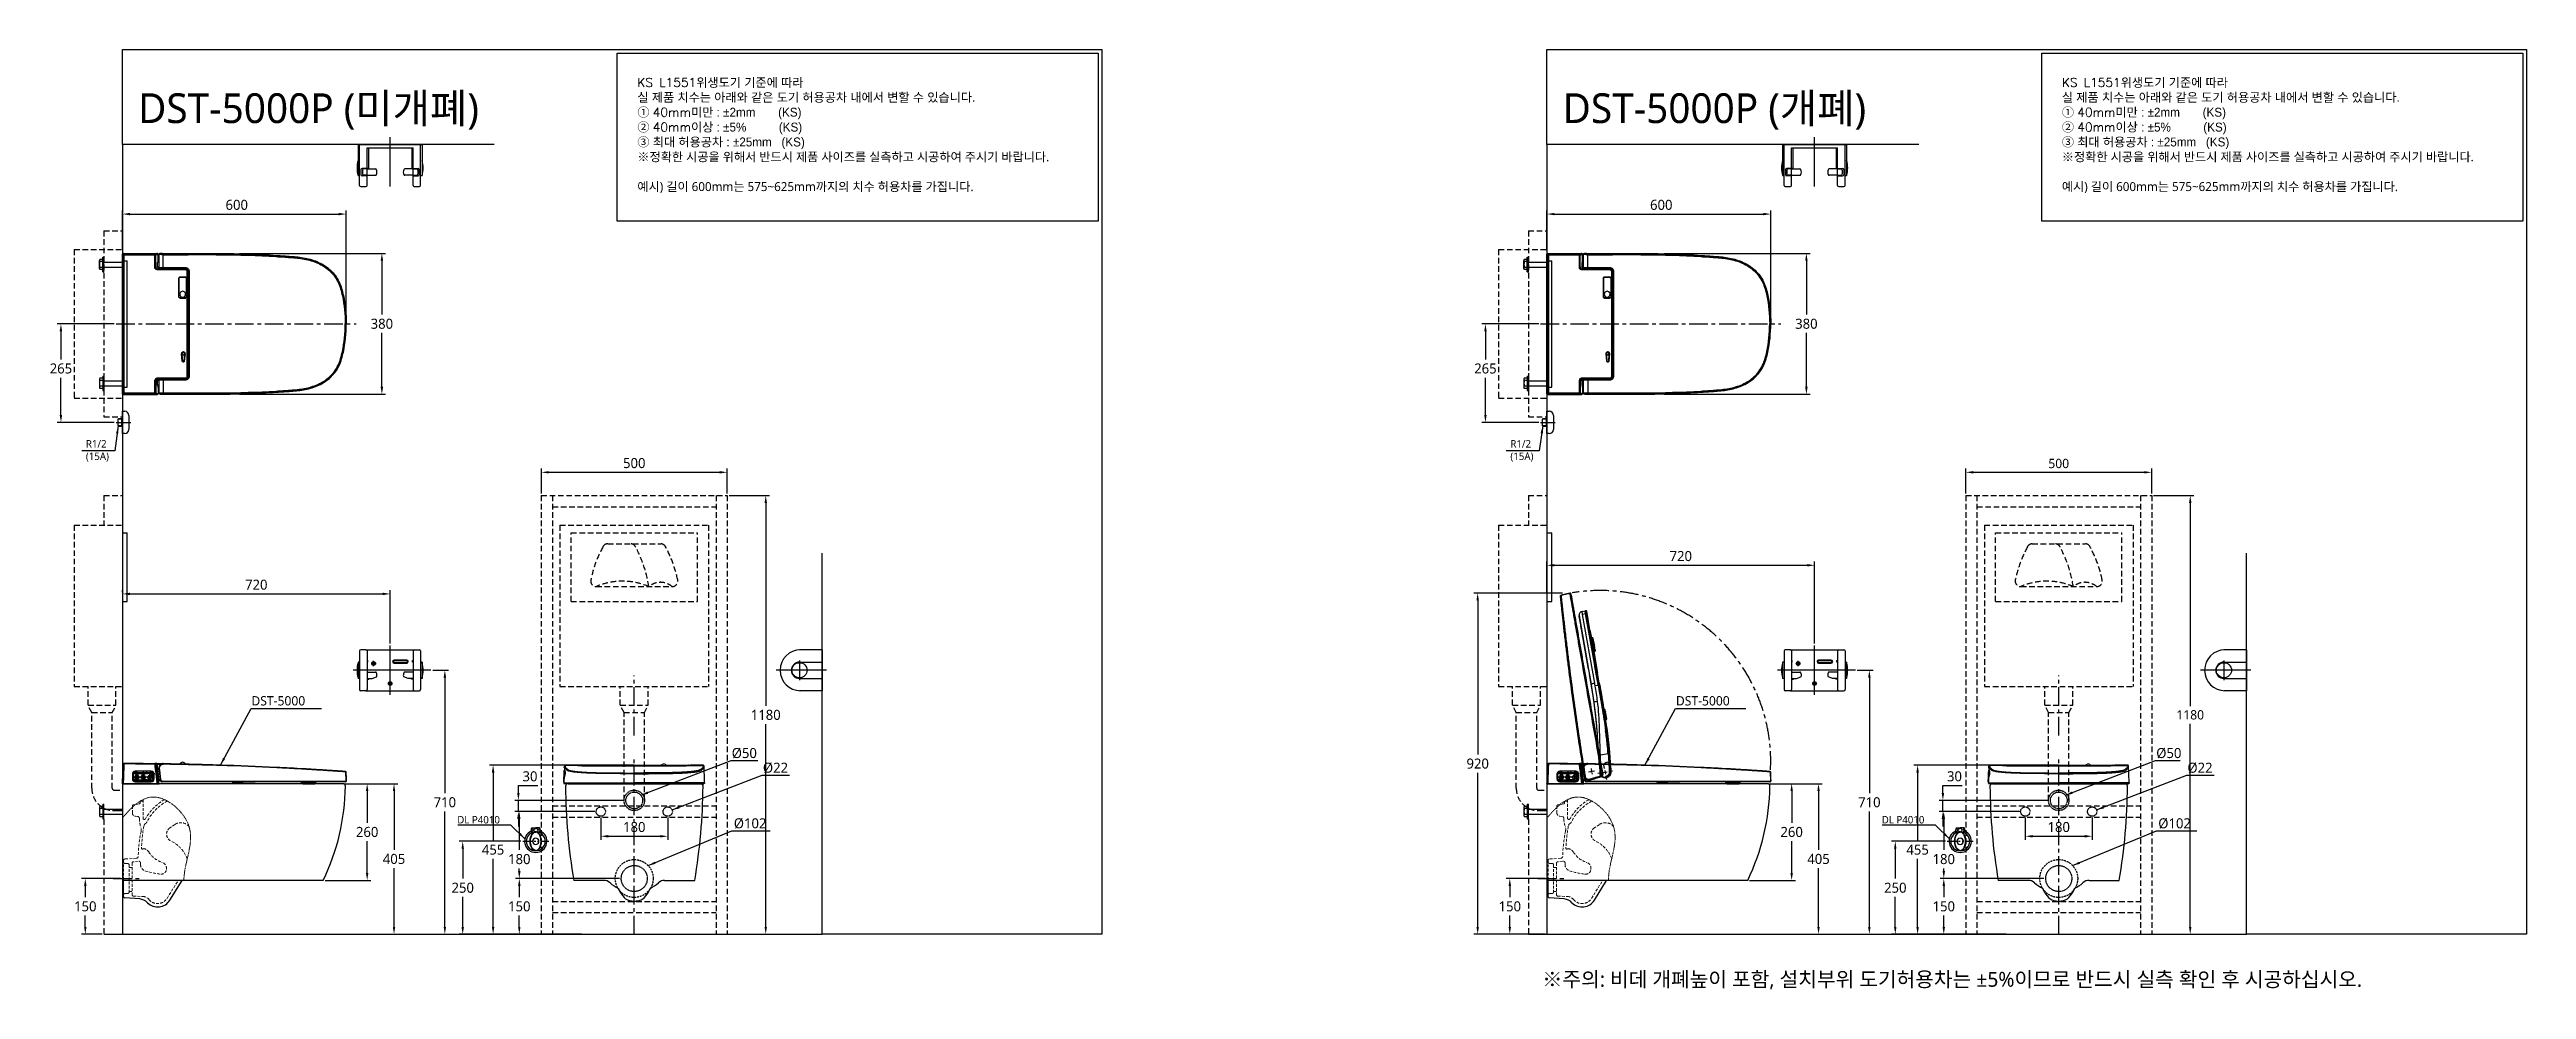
# Model space of a CAD drawing. Extents: x -37 to 6627, y -242 to 2286.
import ezdxf
from ezdxf.lldxf.tags import DXFTag

# ---------------------------------------------------------------- set-up
doc = ezdxf.new("R2010")
doc.units = 0
doc.header["$LTSCALE"] = 20
doc.header["$MEASUREMENT"] = 0
for name, pattern in [('CENTER', [2, 1.25, -0.25, 0.25, -0.25]), ('CENTER2', [1.125, 0.75, -0.125, 0.125, -0.125]), ('HIDDEN', [0.375, 0.25, -0.125]), ('HIDDEN2', [0.1875, 0.125, -0.0625])]:
    doc.linetypes.add(name, pattern=pattern)
doc.layers.get('0').update_dxf_attribs({"linetype": 'CONTINUOUS'})
doc.layers.get('DEFPOINTS').update_dxf_attribs({"linetype": 'CONTINUOUS'})
for name, color, linetype in [('1', 1, 'CONTINUOUS'), ('2', 2, 'CONTINUOUS'), ('20_ALL_FEATURES', 7, 'CONTINUOUS'), ('3', 3, 'CONTINUOUS'), ('4', 4, 'CONTINUOUS'), ('6', 6, 'CONTINUOUS'), ('CENTER', 2, 'CENTER'), ('DEFAULT_1', 7, 'CENTER'), ('FAUCET', 4, 'CONTINUOUS'), ('WALLLING', 5, 'CONTINUOUS')]:
    doc.layers.add(name, color=color, linetype=linetype)
doc.styles.add('GHS', font='romans', dxfattribs={"bigfont": 'ghs'})
doc.styles.add('ROMANS', font='NanumGothic.ttf')
doc.styles.get("Standard").update_dxf_attribs({"font": 'NanumGothic.ttf'})
tags = doc.linetypes.add('DASHED', pattern=[0.75, 0.5, -0.25]).pattern_tags.tags
tags[6:7] = [DXFTag(74, 4), DXFTag(75, 0), DXFTag(340, '0'), DXFTag(46, 1.0), DXFTag(50, 0.0), DXFTag(44, 0.0), DXFTag(45, 0.0)]
tags[4:5] = [DXFTag(74, 4), DXFTag(75, 0), DXFTag(340, '0'), DXFTag(46, 1.0), DXFTag(50, 0.0), DXFTag(44, 0.0), DXFTag(45, 0.0)]
doc.dimstyles.get("Standard").update_dxf_attribs({"dimtxt": 2.5, "dimasz": 2, "dimexe": 2, "dimexo": 1, "dimgap": 1.5, "dimtad": 1, "dimdec": 0, "dimlfac": 10, "dimrnd": 0.5, "dimzin": 0, "dimdsep": 46, "dimtxsty": 'Standard', "dimcen": 0, "dimclrt": 2, "dimadec": 0, "dimazin": 0, "dimtfac": 1, "dimtdec": 0, "dimtmove": 0, "dimatfit": 3, "dimfxl": 0, "dimtolj": 1, "dimtzin": 0, "dimarcsym": 0})

msp = doc.modelspace()

# ---------------------------------------------------------------- texts
at = {"char_height": 80, "width": 1334.514572, "attachment_point": 1, "style": 'GHS'}
for s, insert in [('{\\fNanumGothic|b0|i0|c129|p50;DST\\fNanumGothic|b0|i0|c0|p50;-5000P\\fNanumGothic|b0|i0|c129|p50; (미개폐)}', (201.66075, 2168.46523)), ('{\\fNanumGothic|b0|i0|c129|p50;DST\\fNanumGothic|b0|i0|c0|p50;-5000P\\fNanumGothic|b0|i0|c129|p50; (개폐)}', (4033.99272, 2168.46523))]:
    msp.add_mtext(s, dxfattribs=dict(at, insert=insert))
at = {"layer": '2', "attachment_point": 4, "style": 'ROMANS'}
for s, insert, char_height in [('{\\Fromans|c129;KS L1551\\fGulim|b0|i0|c129|p50;위생도기 기준에 따라 \\P실 제품 치수는 아래와 같은 도기 허용공차 내에서 변할 수 있습니다. \\Fromans|c129;\\P\\fGulim|b0|i0|c129|p50;① \\Fromans|c129;40mm\\fGulim|b0|i0|c129|p50;미만 : ±2mm       (KS)\\Fromans|c129; \\P\\fGulim|b0|i0|c129|p50;② \\Fromans|c129;40mm\\fGulim|b0|i0|c129|p50;이상 : ±5%          (KS)\\Fromans|c129;\\P\\fGulim|b0|i0|c129|p50;③ 최대 허용공차 : ±25mm   (KS)}\\P※정확한 시공을 위해서 반드시 제품 사이즈를 실측하고 시공하여 주시기 바랍니다.\\P\\P예시) 길이 600mm는 575~625mm까지의 치수 허용차를 가집니다.', (1544.80817, 2054.96053), 24), ('{\\Fromans|c129;KS L1551\\fGulim|b0|i0|c129|p50;위생도기 기준에 따라 \\P실 제품 치수는 아래와 같은 도기 허용공차 내에서 변할 수 있습니다. \\Fromans|c129;\\P\\fGulim|b0|i0|c129|p50;① \\Fromans|c129;40mm\\fGulim|b0|i0|c129|p50;미만 : ±2mm       (KS)\\Fromans|c129; \\P\\fGulim|b0|i0|c129|p50;② \\Fromans|c129;40mm\\fGulim|b0|i0|c129|p50;이상 : ±5%          (KS)\\Fromans|c129;\\P\\fGulim|b0|i0|c129|p50;③ 최대 허용공차 : ±25mm   (KS)}\\P※정확한 시공을 위해서 반드시 제품 사이즈를 실측하고 시공하여 주시기 바랍니다.\\P\\P예시) 길이 600mm는 575~625mm까지의 치수 허용차를 가집니다.', (5377.14014, 2054.96053), 24), ('R1/2\\P(15A)', (61.16827, 1206.93859), 20), ('R1/2\\P(15A)', (3893.50024, 1206.93859), 20), ('DL P4010', (1060.21853, 214.68687), 20), ('DL P4010', (4892.55049, 214.68687), 20)]:
    msp.add_mtext(s, dxfattribs=dict(at, insert=insert, char_height=char_height))
at = {"layer": '2', "width": 112.9783325, "attachment_point": 4, "style": 'ROMANS'}
for s, insert, char_height in [('DST-5000', (506.53241, 534.52067), 25), ('DST-5000', (4338.86438, 534.52067), 25), ('Ø50', (1798.7465, 393.61884), 27), ('Ø50', (5631.07847, 393.61884), 27), ('Ø22', (1882.6642, 354.16595), 27), ('Ø22', (5714.99617, 354.16595), 27), ('Ø102', (1804.27334, 204.66874), 27), ('Ø102', (5636.60531, 204.66874), 27)]:
    msp.add_mtext(s, dxfattribs=dict(at, insert=insert, char_height=char_height))
at = {"layer": '3', "color": 1, "insert": (3979.09325, -194.36066), "char_height": 40, "attachment_point": 1, "style": 'GHS'}
msp.add_mtext_dynamic_manual_height_columns('{\\fNanumGothic|b0|i0|c129|p50;※주의: 비데 개폐높이 포함, 설치부위 도기허용차는 ±5%이므로 반드시 실측 확인 후 시공하십시오.}', width=2648.261808, gutter_width=13.505, heights=[0], dxfattribs=at)

# ---------------------------------------------------------------- blocks, each defined once
blk = doc.blocks.new('*D7')
at = {"color": 3, "lineweight": -2, "ltscale": 10}
for p, q in [((159.6, 1749.3), (159.6, 1853.7)), ((179.6, 1843.7), (741.6, 1843.7)), ((761.6, 1553.3), (761.6, 1853.7))]:
    blk.add_line(p, q, dxfattribs=at)
at = {"color": 3, "ltscale": 10}
for points in [[(179.6, 1847), (179.6, 1840.4), (159.6, 1843.7)], [(741.6, 1847), (741.6, 1840.4), (761.6, 1843.7)]]:
    blk.add_solid(points, dxfattribs=at)
at = {"layer": 'DEFPOINTS', "color": 0, "ltscale": 10}
for p in [(761.6, 1843.7), (159.6, 1744.3), (761.6, 1548.3)]:
    blk.add_point(p, dxfattribs=at)
at = {"color": 2, "ltscale": 10, "insert": (467.1, 1868.4), "char_height": 27, "attachment_point": 5}
blk.add_mtext('\\A1;600', dxfattribs=at)
blk = doc.blocks.new('*D8')
at = {"layer": '1', "color": 3, "lineweight": -2}
for p, q in [((159.6, 827.1), (159.6, 832.1)), ((179.6, 822.1), (859.6, 822.1)), ((879.6, 688.5), (879.6, 832.1))]:
    blk.add_line(p, q, dxfattribs=at)
at = {"layer": '1', "color": 3}
for points in [[(179.6, 825.5), (179.6, 818.8), (159.6, 822.1)], [(859.6, 825.5), (859.6, 818.8), (879.6, 822.1)]]:
    blk.add_solid(points, dxfattribs=at)
at = {"layer": 'DEFPOINTS', "color": 0}
for p in [(159.6, 822.1), (879.6, 822.1), (879.6, 683.5)]:
    blk.add_point(p, dxfattribs=at)
at = {"layer": '1', "color": 2, "insert": (519.6, 846.8), "char_height": 27, "attachment_point": 5}
blk.add_mtext('\\A1;720', dxfattribs=at)
blk = doc.blocks.new('*D9')
at = {"layer": '3', "color": 3, "lineweight": -2}
for p, q in [((994.6, 616.8), (1036.9, 616.8)), ((1026.9, 596.8), (1026.9, 286.4)), ((1026.9, -73.2), (1026.9, 237.2)), ((968.9, -93.2), (1036.9, -93.2))]:
    blk.add_line(p, q, dxfattribs=at)
at = {"layer": '3', "color": 3}
for points in [[(1023.6, 596.8), (1030.3, 596.8), (1026.9, 616.8)], [(1023.6, -73.2), (1030.3, -73.2), (1026.9, -93.2)]]:
    blk.add_solid(points, dxfattribs=at)
at = {"layer": 'DEFPOINTS', "color": 0}
for p in [(989.6, 616.8), (963.9, -93.2), (1026.9, -93.2)]:
    blk.add_point(p, dxfattribs=at)
at = {"layer": '3', "color": 2, "insert": (1026.9, 261.8), "char_height": 27, "attachment_point": 5}
blk.add_mtext('\\A1;710', dxfattribs=at)
blk = doc.blocks.new('*D10')
at = {"layer": '3', "color": 3, "lineweight": -2}
for p, q in [((767.3, 311.8), (900.2, 311.8)), ((890.2, 291.8), (890.2, 134)), ((890.2, -73.2), (890.2, 84.6)), ((767.3, -93.2), (900.2, -93.2))]:
    blk.add_line(p, q, dxfattribs=at)
at = {"layer": '3', "color": 3}
for points in [[(886.9, 291.8), (893.5, 291.8), (890.2, 311.8)], [(886.9, -73.2), (893.5, -73.2), (890.2, -93.2)]]:
    blk.add_solid(points, dxfattribs=at)
at = {"layer": 'DEFPOINTS', "color": 0}
for p in [(762.3, 311.8), (762.3, -93.2), (890.2, -93.2)]:
    blk.add_point(p, dxfattribs=at)
at = {"layer": '3', "color": 2, "insert": (890.2, 109.3), "char_height": 27, "attachment_point": 5}
blk.add_mtext('\\A1;405', dxfattribs=at)
blk = doc.blocks.new('A$C5C090392')
at = {"layer": '1', "color": 7, "linetype": 'Continuous'}
for p, q in [((0, 2), (0, 377)), ((3.8, 375.1), (1.8, 375.1)), ((34.4, 378.3), (34.4, 378.8)), ((40.3, 377.8), (40.3, 378.2)), ((73.6, 378.2), (73.6, 377.8)), ((77.4, 378.3), (77.4, 378.8)), ((87.3, 375.2), (89.3, 375.2)), ((87.3, 340.8), (89.3, 340.8)), ((94.5, 342.3), (89.3, 340.8)), ((92.3, 337.8), (97.5, 339.3)), ((97.5, 354.4), (94.5, 354.4)), ((94.5, 342.3), (94.5, 354.4)), ((97.5, 342.3), (94.5, 342.3)), ((95.3, 360.4), (95.8, 360.5)), ((95.8, 360.5), (95.8, 377)), ((97.5, 354.4), (97.5, 342.3)), ((97.8, 354.4), (97.5, 354.4)), ((97.5, 342.3), (97.5, 339.3)), ((97.5, 342.3), (97.8, 342.3)), ((151.8, 339.3), (97.5, 339.3)), ((97.8, 376), (97.8, 341.6)), ((109.9, 341.3), (109.9, 375.7)), ((115.2, 338.5), (113.9, 338.6)), ((114, 338.4), (115.2, 338.5)), ((115, 338.4), (114, 338.4)), ((116.2, 338.4), (115, 338.4)), ((115.2, 338.5), (115.3, 338.4)), ((117.5, 338.3), (116.2, 338.4)), ((122.4, 338.7), (123.6, 338.6)), ((123.6, 338.6), (124.8, 338.6)), ((124.7, 338.5), (126, 338.4)), ((125.9, 338.5), (124.7, 338.5)), ((124.8, 338.6), (125.9, 338.5)), ((154.9, 340.1), (154.9, 339.1)), ((154.9, 340.1), (158.6, 340.1)), ((158.6, 339.1), (154.9, 339.1)), ((158.6, 340.1), (158.6, 339.1)), ((173, 339.3), (161.6, 339.3)), ((168, 337.8), (174.1, 338.6)), ((165.9, 276.2), (166, 276.2)), ((176.1, 329.9), (174.3, 329.9)), ((178.2, 330.2), (176.1, 329.9)), ((178.2, 331.3), (179.2, 331.3)), ((165.9, 262.6), (166, 262.6)), ((3.8, 189.4), (1.8, 189.4)), ((178.2, 189.8), (179.2, 189.8)), ((602, 189.8), (601.1, 189.8)), ((161, 89.4), (159, 109.2)), ((159.2, 109.2), (161.2, 89.4)), ((163.7, 87.1), (163.7, 87.1)), ((166.2, 89.4), (168.2, 109.2)), ((168.4, 109.2), (166.4, 89.4)), ((3.8, 3.8), (1.8, 3.8)), ((9.5, 0.9), (9.5, 0.4)), ((16.1, 0.4), (16.1, 0.7)), ((17.1, 0.4), (17.1, 0.2)), ((18.2, 0.9), (25.7, 0.9)), ((18.2, 0.9), (18.2, 0.8)), ((18.2, 0.8), (25.7, 0.8)), ((18.2, 0.5), (18.2, 0.8)), ((25.7, 0.5), (18.2, 0.5)), ((18.2, 0.1), (25.7, 0.1)), ((18.2, 0.1), (18.2, 0.1)), ((18.2, 0.1), (25.7, 0.1)), ((25.7, 0.9), (25.7, 0.8)), ((25.7, 0.5), (25.7, 0.8)), ((25.7, 0.1), (25.7, 0.1)), ((26.8, 0.2), (26.8, 0.4)), ((27.8, 0.7), (27.8, 0.4)), ((28.3, 0.8), (28.3, 0.6)), ((32.5, 0.6), (32.5, 0.8)), ((33, 0.4), (33, 0.7)), ((34, 0.4), (34, 0.2)), ((35.1, 0.9), (35.1, 0.8)), ((35.1, 0.9), (42.7, 0.9)), ((35.1, 0.8), (42.7, 0.8)), ((35.1, 0.5), (35.1, 0.8)), ((42.7, 0.5), (35.1, 0.5)), ((35.1, 0.1), (42.7, 0.1)), ((35.1, 0.1), (35.1, 0.1)), ((35.1, 0.1), (42.7, 0.1)), ((42.7, 0.9), (42.7, 0.8)), ((42.7, 0.5), (42.7, 0.8)), ((42.7, 0.1), (42.7, 0.1)), ((43.8, 0.2), (43.8, 0.4)), ((44.8, 0.7), (44.8, 0.4)), ((45.3, 0.8), (45.3, 0.6)), ((49.5, 0.6), (49.5, 0.8)), ((50, 0.4), (50, 0.7)), ((51, 0.4), (51, 0.2)), ((52.1, 0.9), (52.1, 0.8)), ((52.1, 0.9), (59.6, 0.9)), ((52.1, 0.8), (59.6, 0.8)), ((52.1, 0.5), (52.1, 0.8)), ((59.6, 0.5), (52.1, 0.5)), ((52.1, 0.1), (59.6, 0.1)), ((52.1, 0.1), (52.1, 0.1)), ((52.1, 0.1), (59.6, 0.1)), ((59.6, 0.9), (59.6, 0.8)), ((59.6, 0.5), (59.6, 0.8)), ((59.6, 0.1), (59.6, 0.1)), ((60.7, 0.2), (60.7, 0.4)), ((61.7, 0.7), (61.7, 0.4)), ((62.2, 0.8), (62.2, 0.6)), ((77.4, 0.3), (66.8, 0.3)), ((87.3, 38.2), (89.3, 38.2)), ((87.3, 3.8), (89.3, 3.8)), ((94.5, 36.7), (89.3, 38.2)), ((92.3, 41.2), (97.5, 39.7)), ((94.5, 24.6), (94.5, 36.7)), ((97.5, 36.7), (94.5, 36.7)), ((97.5, 24.6), (94.5, 24.6)), ((95.8, 18.5), (95.3, 18.6)), ((95.8, 18.5), (95.8, 2)), ((97.5, 39.7), (143.3, 39.7)), ((97.5, 36.7), (97.5, 39.7)), ((97.5, 36.7), (97.5, 24.6)), ((97.8, 36.7), (97.5, 36.7)), ((97.5, 24.6), (97.8, 24.6)), ((97.8, 38.1), (97.8, 3.6)), ((109.9, 38.4), (109.9, 4)), ((143.3, 40.4), (143.3, 39.5)), ((170.2, 39.5), (143.3, 39.5)), ((173.2, 40.5), (168, 41.2)), ((170.2, 39.5), (170.2, 40.4)), ((170.2, 39.7), (170.7, 39.7)), ((174.3, 49.1), (176.1, 49.1)), ((176.1, 49.1), (178.2, 48.8)), ((178.2, 48.3), (179.2, 48.3))]:
    blk.add_line(p, q, dxfattribs=at)
at = {"layer": '1', "color": 7, "linetype": 'Continuous', "extrusion": (0, 0, -1)}
for start, end in [(10.30961, 14.22191), (165.79802, 169.69039)]:
    blk.add_arc((-156.7, 339.3), 4, start, end, dxfattribs=at)
at = {"layer": '1', "color": 7, "linetype": 'Continuous'}
for centre, radius, start, end in [((156.7, 339.3), 2, 150.66124, 156.73172), ((156.7, 339.3), 2, 23.26828, 29.50561), ((162, 269.4), 7.86, 300.24824, 59.75176), ((162, 269.4), 7.86, 300.24824, 59.75176), ((162, 269.4), 7.86, 300.24562, 54.86062), ((162, 269.4), 7.86, 300.24824, 59.75176), ((144.3, 39.5), 1, 180, 187.37998)]:
    blk.add_arc(centre, radius, start, end, dxfattribs=at)
for centre, major_axis, ratio, start_param, end_param in [((3.8, 375.1), (-1.41, -1.41), 0.998783, 3.9276, 5.497178), ((3.8, 375.1), (0, -2), 0.000457, 1.570796, 3.106686), ((87.3, 375.2), (0, -2), 0.010374, 1.570793, 3.106684), ((87.3, 375.2), (-0.55, 1.92), 0.99195, 4.437418, 6.003961), ((0, 631.7), (-8418.1, 0), 0.034921, 1.581767, 1.590757), ((92.3, 335.8), (0, -2), 0.01097, 1.570792, 3.106684), ((0, 629.7), (-8420, 0), 0.034912, 1.581767, 1.590757), ((95.3, 354.4), (0, 6), 0.122785, 0.017453, 1.570796), ((97.5, 342.3), (-0.82, 2.89), 0.99195, 1.295825, 2.862368), ((98.2, 360.4), (-0.42, 2.97), 0.992397, 1.430642, 2.838302), ((98.8, 360.5), (-2.99, -0.43), 0.992397, 6.143031, 7.359559), ((98.2, 354.4), (0, 3), 0.245569, 0.727938, 1.570796), ((99.8, 376.1), (-0.55, 1.92), 0.99195, 6.003961, 6.283606), ((103.7, 377.2), (-0.55, 1.92), 0.99195, 6.003961, 6.283606), ((109.9, 375.7), (0, -2), 0.01305, 1.57079, 3.106683), ((109.9, 341.3), (0, -1), 0.01305, 6.257003, 7.853982), ((151.8, 340.3), (0.981, -0.193), 0.999367, 4.906298, 6.283185), ((151.8, 340.2), (-0.984, 0.179), 0.999371, 1.750622, 3.141593), ((156.7, 338.3), (-0.93, -4.91), 0.999984, 4.705065, 4.719158), ((161.6, 340.3), (-0.981, -0.193), 0.999367, 0, 1.376887), ((161.6, 340.2), (0.984, 0.179), 0.999371, 3.141593, 4.532563), ((156.7, 338.3), (-0.93, 4.91), 0.999984, 4.70562, 4.719713), ((168, 335.8), (0, -2), 0.01996, 1.570782, 3.106679), ((168.8, 341.3), (0, -1), 0.020051, 6.257, 7.853981), ((155, 312), (0, -3), 0.999829, 3.141593, 4.712389), ((169, 312), (0, -3), 0.999829, 1.570796, 3.141593), ((155, 262.4), (0, -3), 0.999829, 4.712389, 6.283185), ((169, 262.4), (0, -3), 0.999829, 0, 1.570796), ((159, 109.2), (0.199, 0.02), 0.001889, 4.731183, 6.283185), ((161, 89.4), (0.199, 0.02), 0.001913, 4.731419, 6.283185), ((162.8, 113.8), (0.043, -0.195), 0.018892, 1.566672, 2.403046), ((162.8, 113.8), (0.19, 0.063), 0.006086, 4.730744, 6.283185), ((164.6, 113.8), (-0.19, 0.062), 0.006025, 4.693788, 6.283185), ((166.4, 89.4), (0.199, -0.02), 0.001977, 1.551132, 3.141593), ((168.4, 109.2), (0.199, -0.02), 0.002, 1.550896, 3.141593), ((3.8, 3.8), (-1.41, 1.41), 0.998783, 0.786007, 2.355586), ((3.8, 3.8), (0, 2), 0.000457, 3.176499, 4.712389), ((18.2, 0.8), (-2.6, 0), 0.034899, 4.712389, 6.283185), ((15.6, -0.2), (1, 0), 0.999391, 1.048482, 1.570796), ((18.2, 0.6), (-2.6, 0), 0.034899, 0, 0.688745), ((15.6, -0.4), (1, 0), 0.999391, 1.048482, 1.570796), ((18.2, 0.7), (-2.1, 0), 0.034899, 4.712389, 6.283185), ((17.1, 2.4), (-2, 0), 0.999391, 1.048482, 1.570796), ((17.1, 2.2), (-2, 0), 0.999391, 1.048482, 1.570796), ((18.2, 0.4), (1.1, 0), 0.034899, 1.570796, 3.141593), ((18.2, 0.2), (1.1, 0), 0.034899, 3.141593, 4.712389), ((25.7, 0.8), (-2.6, 0), 0.034899, 3.141593, 4.712389), ((25.7, 0.7), (-2.1, 0), 0.034899, 3.141593, 4.712389), ((25.7, 0.4), (1.1, 0), 0.034899, 0, 1.570796), ((25.7, 0.2), (1.1, 0), 0.034899, 4.712389, 6.283185), ((26.8, 2.4), (-2, 0), 0.999391, 1.570796, 2.093111), ((26.8, 2.2), (-2, 0), 0.999391, 1.570796, 2.093111), ((25.7, 0.6), (-2.6, 0), 0.034899, 2.430022, 3.141593), ((28.3, -0.2), (1, 0), 0.999391, 1.570796, 2.093111), ((28.3, -0.4), (1, 0), 0.999391, 1.570796, 2.093111), ((35.1, 0.8), (-2.6, 0), 0.034899, 4.712389, 6.283185), ((32.5, -0.2), (-1, 0), 0.999391, 4.190074, 4.712389), ((32.5, -0.4), (-1, 0), 0.999391, 4.190074, 4.712389), ((35.1, 0.6), (-2.6, 0), 0.034899, 0, 0.688745), ((35.1, 0.7), (-2.1, 0), 0.034899, 4.712389, 6.283185), ((34, 2.4), (-2, 0), 0.999391, 1.048482, 1.570796), ((34, 2.2), (-2, 0), 0.999391, 1.048482, 1.570796), ((35.1, 0.4), (1.1, 0), 0.034899, 1.570796, 3.141593), ((35.1, 0.2), (1.1, 0), 0.034899, 3.141593, 4.712389), ((42.7, 0.8), (-2.6, 0), 0.034899, 3.141593, 4.712389), ((42.7, 0.7), (-2.1, 0), 0.034899, 3.141593, 4.712389), ((42.7, 0.4), (1.1, 0), 0.034899, 0, 1.570796), ((42.7, 0.2), (1.1, 0), 0.034899, 4.712389, 6.283185), ((43.8, 2.4), (-2, 0), 0.999391, 1.570796, 2.093111), ((43.8, 2.2), (-2, 0), 0.999391, 1.570796, 2.093111), ((42.7, 0.6), (-2.6, 0), 0.034899, 2.430022, 3.141593), ((45.3, -0.2), (-1, 0), 0.999391, 4.712389, 5.234704), ((45.3, -0.4), (-1, 0), 0.999391, 4.712389, 5.234704), ((52.1, 0.8), (-2.6, 0), 0.034899, 4.712389, 6.283185), ((49.5, -0.2), (-1, 0), 0.999391, 4.190074, 4.712389), ((49.5, -0.4), (-1, 0), 0.999391, 4.190074, 4.712389), ((52.1, 0.6), (-2.6, 0), 0.034899, 0, 0.688745), ((52.1, 0.7), (-2.1, 0), 0.034899, 4.712389, 6.283185), ((51, 2.4), (-2, 0), 0.999391, 1.048482, 1.570796), ((51, 2.2), (-2, 0), 0.999391, 1.048482, 1.570796), ((52.1, 0.4), (1.1, 0), 0.034899, 1.570796, 3.141593), ((52.1, 0.2), (1.1, 0), 0.034899, 3.141593, 4.712389), ((59.6, 0.8), (-2.6, 0), 0.034899, 3.141593, 4.712389), ((59.6, 0.7), (-2.1, 0), 0.034899, 3.141593, 4.712389), ((59.6, 0.4), (1.1, 0), 0.034899, 0, 1.570796), ((59.6, 0.2), (1.1, 0), 0.034899, 4.712389, 6.283185), ((60.7, 2.4), (-2, 0), 0.999391, 1.570796, 2.093111), ((60.7, 2.2), (-2, 0), 0.999391, 1.570796, 2.093111), ((59.6, 0.6), (-2.6, 0), 0.034899, 2.430022, 3.141593), ((62.2, -0.2), (-1, 0), 0.999391, 4.712389, 5.234704), ((62.2, -0.4), (-1, 0), 0.999391, 4.712389, 5.234704), ((87.3, 3.8), (-0.55, -1.92), 0.99195, 0.279224, 1.845768), ((87.3, 3.8), (0, 2), 0.010373, 3.176501, 4.712393), ((92.3, 43.2), (0, 2), 0.010969, 3.176501, 4.712393), ((0, -252.7), (-8418.1, 0), 0.034921, 4.692428, 4.70142), ((0, -250.7), (-8420, 0), 0.034912, 4.692428, 4.70142), ((97.5, 36.7), (0.82, 2.89), 0.99195, 0.279224, 1.845768), ((95.3, 24.6), (0, 6), 0.122785, 1.570796, 3.124139), ((98.2, 18.6), (0.42, 2.97), 0.992397, 0.30329, 1.710951), ((98.8, 18.5), (-2.99, 0.43), 0.992397, 5.203037, 6.42334), ((98.2, 24.6), (0, 3), 0.245569, 1.570796, 2.413655), ((99.8, 3.6), (0.55, 1.92), 0.99195, 1.845768, 3.141123), ((99.8, 3.6), (0.55, 1.92), 0.99195, 3.141123, 3.420817), ((103.7, 2.5), (0.55, 1.92), 0.99195, 3.141123, 3.420817), ((109.9, 38.4), (0, 1), 0.01305, 4.712389, 6.309367), ((109.9, 4), (0, -2), 0.01305, 0.03491, 1.570802), ((156.7, 40.4), (-13.4, 0), 0.034921, 5.01393, 6.283256), ((156.7, 40.4), (-13.4, 0), 0.034921, 3.141522, 4.410848), ((168, 43.2), (0, -2), 0.01996, 0.034914, 1.57081), ((168.8, 38.4), (0, 1), 0.020051, 4.71239, 6.309371)]:
    blk.add_ellipse(centre, major_axis=major_axis, ratio=ratio, start_param=start_param, end_param=end_param, dxfattribs=at)
for centre, major_axis in [((156.7, 338.6), (-6.3, 0)), ((119.9, 40.5), (-6.1, 0))]:
    blk.add_ellipse(centre, major_axis=major_axis, ratio=0.034921, dxfattribs=at)
for points, knots in [([(0, 377), (0, 377.2), (0, 377.4), (0.2, 377.9), (0.3, 378.1), (0.6, 378.4), (0.7, 378.6), (1.1, 378.8), (1.3, 378.9), (1.7, 379), (1.9, 379), (2, 379)], [0, 0, 0, 0, 0.215004, 0.215004, 0.430018, 0.430018, 0.644885, 0.644885, 0.859687, 0.859687, 1, 1, 1, 1]), ([(0, 377), (0, 377), (0, 377), (0.1, 376.9), (0.1, 376.9), (0.3, 376.7), (0.5, 376.5), (1.1, 375.9), (1.5, 375.5), (1.8, 375.1)], [0, 0, 0, 0, 0.009767, 0.009767, 0.085173, 0.085173, 0.386796, 0.386796, 1, 1, 1, 1]), ([(0.4, 339.5), (0.4, 339.1), (0.4, 338.6), (0.4, 337.8), (0.4, 337.4), (0.4, 336.8), (0.4, 336.5), (0.3, 336.1), (0.3, 335.9), (0.3, 335.7), (0.3, 335.7), (0.2, 335.8), (0.2, 336), (0.2, 336.3), (0.2, 336.6), (0.2, 337.2), (0.2, 337.6), (0.1, 338.3), (0.1, 338.8), (0.1, 339.6), (0.1, 340), (0.1, 340.8), (0.2, 341.2), (0.2, 341.9), (0.2, 342.3), (0.2, 342.8), (0.2, 342.9), (0.2, 343.2), (0.3, 343.3), (0.3, 343.2), (0.3, 343.2), (0.3, 342.9), (0.3, 342.6), (0.4, 342.1), (0.4, 341.8), (0.4, 341), (0.4, 340.6), (0.4, 340.2), (0.4, 340), (0.4, 339.7), (0.4, 339.5)], [0, 0, 0, 0, 0.05649, 0.05649, 0.109953, 0.109953, 0.164265, 0.164265, 0.217059, 0.217059, 0.271925, 0.271925, 0.324571, 0.324571, 0.37926, 0.37926, 0.432451, 0.432451, 0.486205, 0.486205, 0.540489, 0.540489, 0.593161, 0.593161, 0.647959, 0.647959, 0.700568, 0.700568, 0.755114, 0.755114, 0.808562, 0.808562, 0.862196, 0.862196, 0.916632, 0.916632, 0.969364, 0.969364, 0.969364, 1, 1, 1, 1]), ([(1.8, 375.1), (1.8, 344.4), (1.8, 313.6), (1.8, 251.7), (1.8, 220.5), (1.8, 189.4)], [0, 0, 0, 0, 0.497328, 0.497328, 1, 1, 1, 1]), ([(3.8, 377.1), (3.8, 377.2), (3.8, 377.2), (3.5, 377.5), (3.3, 377.7), (3, 378), (2.8, 378.2), (2.4, 378.6), (2.3, 378.7), (2.1, 378.9), (2.1, 378.9), (2, 379), (2, 379), (2, 379)], [0, 0, 0, 0, 0.075406, 0.075406, 0.37703, 0.37703, 0.683632, 0.683632, 0.914594, 0.914594, 0.990233, 0.990233, 1, 1, 1, 1]), ([(87.3, 377.2), (73.2, 377.2), (59.1, 377.2), (31.3, 377.1), (17.6, 377.1), (3.8, 377.1)], [0, 0, 0, 0, 0.506884, 0.506884, 1, 1, 1, 1]), ([(3.8, 375.1), (17.6, 375.1), (31.3, 375.1), (59.1, 375.2), (73.2, 375.2), (87.3, 375.2)], [0, 0, 0, 0, 0.493116, 0.493116, 1, 1, 1, 1]), ([(3.8, 189.4), (3.8, 190.8), (3.8, 192.1), (3.8, 198.8), (3.8, 204.1), (3.8, 230.8), (3.8, 252.1), (3.8, 307.3), (3.8, 341.2), (3.8, 375.1)], [0, 0, 0, 0, 0.021538, 0.021538, 0.107691, 0.107691, 0.452301, 0.452301, 1, 1, 1, 1]), ([(26.5, 378.5), (26.5, 378.6), (27.4, 378.7), (30.3, 378.8), (32.3, 378.8), (34.4, 378.8)], [0, 0, 0, 0, 0.5, 0.5, 1, 1, 1, 1]), ([(34.4, 377.8), (32.4, 377.8), (30.3, 377.9), (27.4, 378), (26.5, 378), (26.5, 378.1)], [0, 0, 0, 0, 0.5, 0.5, 1, 1, 1, 1]), ([(77.4, 378.8), (79.5, 378.8), (81.6, 378.8), (84.5, 378.7), (85.3, 378.6), (85.3, 378.5)], [0, 0, 0, 0, 0.5, 0.5, 1, 1, 1, 1]), ([(85.3, 378.1), (85.3, 378), (84.5, 378), (81.6, 377.9), (79.5, 377.8), (77.4, 377.8)], [0, 0, 0, 0, 0.5, 0.5, 1, 1, 1, 1]), ([(93.8, 379), (93.8, 379), (93.7, 379), (93.5, 378.9), (93.4, 378.9), (92.6, 378.7), (91.9, 378.5), (90.6, 378.1), (90, 377.9), (89.3, 377.7), (89.3, 377.7), (88.6, 377.5), (88, 377.3), (87.3, 377.2)], [0, 0, 0, 0, 0.009851, 0.009851, 0.085385, 0.085385, 0.387524, 0.387524, 0.693762, 0.693762, 0.705202, 0.705202, 1, 1, 1, 1]), ([(87.3, 375.2), (87.3, 373.8), (87.3, 372.5), (87.3, 365.8), (87.3, 360.5), (87.3, 350.4), (87.3, 345.6), (87.3, 340.8)], [0, 0, 0, 0, 0.116325, 0.116325, 0.581625, 0.581625, 1, 1, 1, 1]), ([(92.4, 335.8), (92, 335.8), (91.4, 335.9), (90.1, 336.2), (88.7, 337.1), (87.8, 338.5), (87.4, 339.8), (87.4, 340.4), (87.3, 340.8)], [0, 0, 0, 0, 0.12534, 0.250496, 0.499551, 0.74913, 0.874552, 1, 1, 1, 1]), ([(92.4, 335.8), (91.1, 335.8), (89.8, 336.3), (87.9, 338.2), (87.3, 339.5), (87.3, 340.8)], [0, 0, 0, 0, 0.5, 0.5, 1, 1, 1, 1]), ([(89.3, 375.2), (89.5, 375.2), (89.6, 375.3), (90.4, 375.5), (91.1, 375.7), (93.1, 376.2), (94.4, 376.6), (95.7, 377), (95.8, 377), (95.8, 377)], [0, 0, 0, 0, 0.075285, 0.075285, 0.376427, 0.376427, 0.989357, 0.989357, 1, 1, 1, 1]), ([(89.3, 340.8), (89.3, 346.6), (89.3, 352.5), (89.3, 363.9), (89.3, 369.5), (89.3, 375.2)], [0, 0, 0, 0, 0.509483, 0.509483, 1, 1, 1, 1]), ([(89.3, 340.8), (89.3, 340.5), (89.3, 340.3), (89.5, 339.7), (89.6, 339.4), (89.8, 339.1), (89.9, 339), (90.1, 338.8), (90.2, 338.7), (90.4, 338.4), (90.7, 338.2), (91.3, 337.9), (91.7, 337.8), (92, 337.8), (92.1, 337.8), (92.2, 337.8), (92.3, 337.8)], [0, 0, 0, 0, 0.156744, 0.156744, 0.368985, 0.368985, 0.368985, 0.497899, 0.497899, 0.497899, 0.714342, 0.714342, 0.931809, 0.931809, 0.931809, 1, 1, 1, 1]), ([(93.8, 379), (94, 379), (94.2, 379), (94.7, 378.8), (94.9, 378.7), (95.1, 378.5), (95.2, 378.4), (95.4, 378.2), (95.5, 378), (95.7, 377.6), (95.8, 377.4), (95.8, 377.1), (95.8, 377.1), (95.8, 377)], [0, 0, 0, 0, 0.217031, 0.217031, 0.434142, 0.434142, 0.510857, 0.510857, 0.724443, 0.724443, 0.938062, 0.938062, 1, 1, 1, 1]), ([(99.3, 378), (99.3, 378), (99.2, 378), (98.9, 377.9), (98.4, 377.6), (98, 377.1), (97.8, 376.5), (97.8, 376.2), (97.8, 376)], [0, 0, 0, 0, 0.043364, 0.239785, 0.417029, 0.632648, 0.870947, 1, 1, 1, 1]), ([(109.9, 375.7), (106.5, 375.7), (103.1, 375.7), (99.7, 375.8), (98.8, 375.9), (97.9, 376), (97.8, 376), (97.8, 376)], [0, 0, 0, 0, 0.538856, 0.538856, 0.808283, 0.808283, 1, 1, 1, 1]), ([(97.8, 341.6), (97.8, 341.5), (98.9, 341.4), (103.1, 341.3), (106.5, 341.3), (109.9, 341.3)], [0, 0, 0, 0, 0.462094, 0.462094, 1, 1, 1, 1]), ([(97.8, 341.5), (97.8, 341.4), (97.8, 341.2), (97.9, 341), (98.1, 340.8), (98.3, 340.7), (98.5, 340.6), (98.6, 340.5), (99, 340.5), (99.4, 340.4), (100.2, 340.4), (100.4, 340.4)], [0, 0, 0, 0, 0.047312, 0.097477, 0.140558, 0.180049, 0.220773, 0.278528, 0.40438, 0.851933, 1, 1, 1, 1]), ([(99.8, 378.1), (99.5, 378), (100.4, 377.9), (104.2, 377.7), (107, 377.7), (109.9, 377.7)], [0, 0, 0, 0, 0.5, 0.5, 1, 1, 1, 1]), ([(103.7, 379.2), (103.5, 379.1), (103.4, 379.1), (102.6, 378.9), (101.9, 378.7), (101.1, 378.4), (101, 378.4), (100.5, 378.3), (100.2, 378.2), (99.8, 378.1)], [0, 0, 0, 0, 0.126239, 0.126239, 0.631194, 0.631194, 0.722123, 0.722123, 1, 1, 1, 1]), ([(109.9, 340.3), (106.7, 340.3), (103.6, 340.3), (101.1, 340.4), (100.7, 340.4), (100.3, 340.4)], [0, 0, 0, 0, 0.816024, 0.816024, 1, 1, 1, 1]), ([(106.4, 379.3), (106.2, 379.3), (105.6, 379.3), (104.7, 379.2), (104, 379.2), (103.6, 379.2), (103.3, 379.2), (103.2, 379.1), (103.1, 379.1)], [0, 0, 0, 0, 0.144269, 0.414762, 0.692166, 0.854975, 0.961122, 1, 1, 1, 1]), ([(106.7, 379.3), (106.5, 379.3), (106.4, 379.3), (106.3, 379.3), (106, 379.3), (105.6, 379.3), (105.3, 379.3), (105.1, 379.3), (105, 379.2), (104.5, 379.2), (104.3, 379.2), (103.9, 379.2), (103.8, 379.2), (103.7, 379.2), (103.7, 379.2), (103.7, 379.2)], [0, 0, 0, 0, 0.087159, 0.087159, 0.087159, 0.320348, 0.320348, 0.320348, 0.464824, 0.464824, 0.698285, 0.698285, 0.931739, 0.931739, 1, 1, 1, 1]), ([(106.7, 379.3), (132.3, 379.3), (158, 379.3), (209.4, 379.3), (235, 379.4), (312, 378.7), (363.3, 376.9), (427.4, 373), (440.2, 372.2), (465.8, 370.3), (478.5, 369.1), (497.5, 365.4), (503.8, 363.8), (516, 360), (522, 357.7), (533.6, 352.4), (539.2, 349.3), (550, 342.2), (555.1, 338.2), (564.5, 329.4), (568.8, 324.6), (576.4, 314.1), (579.7, 308.6), (585.3, 297), (587.6, 291), (591.4, 278.6), (592.9, 272.4), (599.3, 241), (602, 215.6), (602, 189.8)], [0, 0, 0, 0, 0.125, 0.125, 0.25, 0.25, 0.5, 0.5, 0.5625, 0.5625, 0.625, 0.625, 0.65625, 0.65625, 0.6875, 0.6875, 0.71875, 0.71875, 0.75, 0.75, 0.78125, 0.78125, 0.8125, 0.8125, 0.84375, 0.84375, 0.875, 0.875, 1, 1, 1, 1]), ([(601.1, 189.8), (601.1, 215.4), (598.5, 240.8), (592.1, 271.9), (590.6, 278.1), (586.9, 290.4), (584.6, 296.4), (579.1, 307.9), (575.8, 313.4), (568.3, 323.7), (563.9, 328.6), (554.6, 337.4), (549.5, 341.3), (538.7, 348.4), (533.1, 351.5), (521.6, 356.8), (515.6, 359), (503.3, 362.8), (497.1, 364.3), (478.3, 368), (465.7, 369.1), (440.4, 371), (427.7, 371.8), (364.3, 375.5), (313.4, 377.2), (237.1, 377.9), (211.7, 377.8), (160.8, 377.7), (135.3, 377.7), (109.9, 377.7)], [0, 0, 0, 0, 0.125, 0.125, 0.15625, 0.15625, 0.1875, 0.1875, 0.21875, 0.21875, 0.25, 0.25, 0.28125, 0.28125, 0.3125, 0.3125, 0.34375, 0.34375, 0.375, 0.375, 0.4375, 0.4375, 0.5, 0.5, 0.75, 0.75, 0.875, 0.875, 1, 1, 1, 1]), ([(109.9, 375.7), (135.2, 375.7), (160.6, 375.7), (211.2, 375.8), (236.5, 375.9), (312.5, 375.2), (363.1, 373.5), (426.3, 369.9), (438.9, 369.1), (464.1, 367.3), (476.7, 366.2), (495.3, 362.7), (501.5, 361.3), (513.8, 357.6), (519.8, 355.4), (531.3, 350.2), (536.9, 347.2), (547.7, 340.3), (552.8, 336.3), (562.2, 327.7), (566.5, 322.9), (574.1, 312.6), (577.3, 307.2), (582.9, 295.7), (585.1, 289.7), (588.8, 277.5), (590.3, 271.3), (596.7, 240.4), (599.2, 215.3), (599.2, 189.8)], [0, 0, 0, 0, 0.125, 0.125, 0.25, 0.25, 0.5, 0.5, 0.5625, 0.5625, 0.625, 0.625, 0.65625, 0.65625, 0.6875, 0.6875, 0.71875, 0.71875, 0.75, 0.75, 0.78125, 0.78125, 0.8125, 0.8125, 0.84375, 0.84375, 0.875, 0.875, 1, 1, 1, 1]), ([(168.8, 340.3), (160.4, 340.3), (151.9, 340.3), (143.1, 340.3), (142.7, 340.3), (131.6, 340.3), (120.7, 340.3), (109.9, 340.3)], [0, 0, 0, 0, 0.431208, 0.431208, 0.448869, 0.448869, 1, 1, 1, 1]), ([(113.9, 338.6), (114.6, 338.6), (115.9, 338.7), (119, 338.7), (120.8, 338.7), (122.4, 338.7)], [0, 0, 0, 0, 0.5, 0.5, 1, 1, 1, 1]), ([(151.8, 339.3), (151.8, 339.3), (151.8, 339.3), (151.8, 339.3), (151.8, 339.4), (151.9, 339.6), (151.9, 339.8), (151.9, 340), (152, 340.1), (152, 340.2)], [0, 0, 0, 0, 0.068962, 0.068962, 0.48237, 0.48237, 0.817878, 0.817878, 1, 1, 1, 1]), ([(154.9, 339.1), (154.6, 339.1), (154.4, 339.1), (153.8, 339.1), (153.5, 339.1), (152.9, 339.1), (152.7, 339.1), (152.4, 339.1), (152.4, 339.1), (152.2, 339.1), (152, 339.2), (151.8, 339.2), (151.8, 339.2), (151.8, 339.2)], [0, 0, 0, 0, 0.160839, 0.160839, 0.371992, 0.371992, 0.583404, 0.583404, 0.610596, 0.610596, 0.818643, 0.818643, 1, 1, 1, 1]), ([(152.8, 340), (152.8, 340), (152.8, 340), (152.9, 340), (153, 340), (153.2, 340), (153.2, 340), (153.4, 340), (153.5, 340), (153.9, 340), (154.1, 340), (154.5, 340), (154.7, 340.1), (154.9, 340.1)], [0, 0, 0, 0, 0.178782, 0.178782, 0.384008, 0.384008, 0.41086, 0.41086, 0.620312, 0.620312, 0.832338, 0.832338, 1, 1, 1, 1]), ([(158.6, 340.1), (158.6, 340.1), (158.7, 340.1), (158.9, 340), (159.2, 340), (159.6, 340), (159.8, 340), (160.1, 340), (160.3, 340), (160.5, 340), (160.6, 340), (160.6, 340), (160.7, 340), (160.7, 340)], [0, 0, 0, 0, 0.045035, 0.045035, 0.269592, 0.269592, 0.447726, 0.447726, 0.679361, 0.679361, 0.885936, 0.885936, 1, 1, 1, 1]), ([(161.6, 339.2), (161.6, 339.2), (161.6, 339.2), (161.5, 339.2), (161.4, 339.2), (161.1, 339.1), (160.8, 339.1), (160.3, 339.1), (160, 339.1), (159.5, 339.1), (159.1, 339.1), (158.7, 339.1), (158.6, 339.1), (158.6, 339.1)], [0, 0, 0, 0, 0.115714, 0.115714, 0.325218, 0.325218, 0.559506, 0.559506, 0.738271, 0.738271, 0.957745, 0.957745, 1, 1, 1, 1]), ([(161.5, 340.2), (161.5, 340.1), (161.5, 340), (161.6, 339.8), (161.6, 339.6), (161.6, 339.4), (161.6, 339.3), (161.6, 339.3), (161.6, 339.3), (161.6, 339.3)], [0, 0, 0, 0, 0.182172, 0.182172, 0.517659, 0.517659, 0.931042, 0.931042, 1, 1, 1, 1]), ([(176.1, 329.9), (176.1, 332), (175.3, 334.1), (172.2, 337), (170.1, 337.8), (168, 337.8)], [0, 0, 0, 0, 0.5, 0.5, 1, 1, 1, 1]), ([(174.2, 329.9), (174.2, 330.3), (174.2, 331.1), (173.7, 332.6), (172.5, 334.3), (170.8, 335.3), (169.2, 335.8), (168.4, 335.8), (168, 335.8)], [0, 0, 0, 0, 0.1252, 0.250579, 0.499638, 0.749295, 0.874367, 1, 1, 1, 1]), ([(168.1, 335.8), (169.7, 335.8), (171.2, 335.2), (173.6, 333), (174.3, 331.5), (174.3, 329.9)], [0, 0, 0, 0, 0.5, 0.5, 1, 1, 1, 1]), ([(178.2, 331.3), (178.2, 333.8), (177.1, 336.1), (173.6, 339.4), (171.3, 340.3), (168.8, 340.3)], [0, 0, 0, 0, 0.5, 0.5, 1, 1, 1, 1]), ([(168.9, 341.3), (171.5, 341.3), (174.2, 340.3), (178, 336.6), (179.2, 334), (179.2, 331.3)], [0, 0, 0, 0, 0.5, 0.5, 1, 1, 1, 1]), ([(151.7, 311.9), (151.7, 312.1), (151.8, 312.5), (151.9, 313.2), (152.4, 314.1), (153.3, 314.8), (154.2, 315.2), (154.8, 315.3), (155, 315.3), (155, 315.3)], [0, 0, 0, 0, 0.12566, 0.220256, 0.439062, 0.657876, 0.876629, 0.98617, 1, 1, 1, 1]), ([(151.8, 311.9), (151.8, 312.7), (152, 313.4), (152.9, 314.6), (153.6, 315.1), (155.1, 315.3), (155.9, 315.3), (157.5, 315.3), (161.3, 315.3), (165.2, 315.3), (168.6, 315.3), (169, 315.3), (169.8, 315.2), (170.2, 315.1), (171.2, 314.5), (171.8, 313.9), (172.3, 312.4), (172.3, 311.6), (172.3, 310.1), (172.3, 306.2), (172.3, 296.2), (172.3, 283.8), (172.3, 273), (172.3, 267.6), (172.3, 265.3), (172.3, 263.7), (172.3, 262.9), (172.2, 261.4), (171.9, 260.7), (170.8, 259.6), (170.1, 259.2), (168.5, 259.1), (167.7, 259.1), (166.2, 259.1), (162.3, 259.1), (158.5, 259.1), (155, 259.1), (154.6, 259.1), (153.9, 259.3), (153.5, 259.5), (152.6, 260.1), (152.1, 260.8), (151.7, 262.2), (151.8, 263), (151.8, 264.5), (151.8, 268.4), (151.8, 278.3), (151.8, 290.5), (151.8, 299.7), (151.8, 305.8), (151.8, 308.8), (151.8, 311.9)], [0, 0, 0, 0, 0.015625, 0.015625, 0.03125, 0.03125, 0.046875, 0.046875, 0.0625, 0.125, 0.125, 0.132812, 0.132812, 0.140625, 0.140625, 0.15625, 0.15625, 0.171875, 0.171875, 0.1875, 0.25, 0.375, 0.4375, 0.46875, 0.484375, 0.484375, 0.5, 0.5, 0.515625, 0.515625, 0.53125, 0.53125, 0.546875, 0.546875, 0.5625, 0.625, 0.625, 0.632813, 0.632813, 0.640625, 0.640625, 0.65625, 0.65625, 0.671875, 0.671875, 0.6875, 0.75, 0.875, 0.9375, 0.9375, 1, 1, 1, 1]), ([(152.3, 313.5), (151.9, 312.8), (152, 312), (152, 310.4), (152, 308.2), (152, 302.8), (152, 292.2), (152, 280), (152, 269.3), (152, 264.8), (152, 262.5), (151.9, 261.7), (152.6, 260.3), (153.2, 259.8), (154.7, 259.3), (155.4, 259.3), (157, 259.3), (159.3, 259.3), (163.1, 259.3), (166.2, 259.3), (168.5, 259.3), (169.3, 259.2), (170.7, 259.7), (171.3, 260.3), (172, 261.6), (172, 262.4), (172, 263.9), (172, 266.2), (172, 271.6), (172, 282.3), (172, 294.6), (172, 305.3), (172, 309.9), (172, 311.8), (172.1, 312.2), (171.9, 312.9), (171.8, 313.3), (171.2, 314.3), (170.5, 314.8), (169, 315.2), (168.3, 315.1), (166.8, 315.1), (164.5, 315.1), (160.7, 315.1), (157.7, 315.1), (155.5, 315.1), (154.7, 315.1), (153.3, 314.6), (152.7, 314.1), (152.3, 313.5)], [0, 0, 0, 0, 0.015625, 0.015625, 0.03125, 0.0625, 0.125, 0.25, 0.3125, 0.34375, 0.34375, 0.359375, 0.359375, 0.375, 0.375, 0.390625, 0.390625, 0.40625, 0.4375, 0.46875, 0.46875, 0.484375, 0.484375, 0.5, 0.5, 0.515625, 0.515625, 0.53125, 0.5625, 0.625, 0.75, 0.8125, 0.84375, 0.84375, 0.851563, 0.851563, 0.859375, 0.859375, 0.875, 0.875, 0.890625, 0.890625, 0.90625, 0.9375, 0.96875, 0.96875, 0.984375, 0.984375, 1, 1, 1, 1]), ([(166, 276.2), (163.6, 277.6), (160.5, 277.6), (155.7, 274.8), (154.1, 272.1), (154.1, 268), (154.5, 266.7), (155.9, 264.3), (156.9, 263.3), (160.5, 261.2), (163.6, 261.2), (166, 262.6)], [0, 0, 0, 0, 0.25, 0.25, 0.5, 0.5, 0.625, 0.625, 0.75, 0.75, 1, 1, 1, 1]), ([(168.9, 315.3), (169, 315.3), (169.6, 315.2), (170.5, 315), (171.5, 314.2), (172.1, 313.2), (172.2, 312.4), (172.2, 311.9), (172.2, 311.9)], [0, 0, 0, 0, 0.093797, 0.313317, 0.533296, 0.753386, 0.972608, 1, 1, 1, 1]), ([(174.3, 49.1), (174.3, 50.4), (174.3, 51.8), (174.3, 58.4), (174.3, 63.8), (174.3, 90.4), (174.3, 111.8), (174.3, 151.9), (174.3, 170.7), (174.3, 189.9), (174.3, 190.3), (174.3, 192.1), (174.3, 193.4), (174.3, 200.1), (174.3, 205.4), (174.3, 232.1), (174.3, 253.4), (174.3, 293.1), (174.3, 311.5), (174.3, 329.9)], [0, 0, 0, 0, 0.014246, 0.014246, 0.071228, 0.071228, 0.299158, 0.299158, 0.499758, 0.499758, 0.504439, 0.504439, 0.518685, 0.518685, 0.575667, 0.575667, 0.803597, 0.803597, 1, 1, 1, 1]), ([(176.1, 329.9), (176.1, 307.9), (176.1, 286), (176.1, 192.4), (176.1, 120.7), (176.1, 49.1)], [0, 0, 0, 0, 0.23455, 0.23455, 1, 1, 1, 1]), ([(179.2, 331.3), (179.2, 330.7), (179.2, 330), (179.2, 326.7), (179.2, 324), (179.2, 310.7), (179.2, 300), (179.2, 256.2), (179.2, 223), (179.2, 189.8)], [0, 0, 0, 0, 0.014135, 0.014135, 0.070673, 0.070673, 0.296827, 0.296827, 1, 1, 1, 1]), ([(155.4, 259.1), (155.4, 259.1), (155.2, 259.1), (154.8, 259.1), (154, 259.2), (153.1, 259.6), (152.3, 260.4), (151.9, 261.3), (151.7, 262.1), (151.7, 262.7), (151.7, 263.1), (151.7, 263.3)], [0, 0, 0, 0, 0.000822, 0.091023, 0.180301, 0.358256, 0.536242, 0.714201, 0.803852, 0.893078, 1, 1, 1, 1]), ([(172.2, 262.2), (172.2, 262.2), (172.2, 262), (172.2, 261.6), (171.9, 260.9), (171.4, 260.1), (170.6, 259.5), (169.8, 259.2), (169.3, 259.1), (169, 259.1), (168.8, 259.1)], [0, 0, 0, 0, 0.000634, 0.114653, 0.228435, 0.455304, 0.682163, 0.795952, 0.909902, 1, 1, 1, 1]), ([(1.8, 3.8), (1.8, 34.6), (1.8, 65.4), (1.8, 127.3), (1.8, 158.4), (1.8, 189.4)], [0, 0, 0, 0, 0.497689, 0.497689, 1, 1, 1, 1]), ([(3.8, 189.4), (3.8, 188.1), (3.8, 186.8), (3.8, 180.2), (3.8, 174.8), (3.8, 148.2), (3.8, 126.8), (3.8, 71.6), (3.8, 37.7), (3.8, 3.8)], [0, 0, 0, 0, 0.021191, 0.021191, 0.107406, 0.107406, 0.452267, 0.452267, 1, 1, 1, 1]), ([(106.7, 0.4), (132.4, 0.4), (158.1, 0.4), (209.5, 0.4), (235.2, 0.3), (312.3, 1), (363.7, 2.8), (427.8, 6.7), (440.6, 7.5), (466.3, 9.4), (479.1, 10.7), (497.9, 14.4), (504.1, 15.9), (516.3, 19.8), (522.4, 22.1), (534.1, 27.6), (539.7, 30.7), (550.4, 37.8), (555.5, 41.8), (564.8, 50.6), (569, 55.4), (576.7, 65.9), (579.9, 71.4), (585.4, 83), (587.7, 89), (591.5, 101.3), (592.9, 107.6), (599.4, 138.8), (602, 164.1), (602, 189.8)], [0, 0, 0, 0, 0.125, 0.125, 0.25, 0.25, 0.5, 0.5, 0.5625, 0.5625, 0.625, 0.625, 0.65625, 0.65625, 0.6875, 0.6875, 0.71875, 0.71875, 0.75, 0.75, 0.78125, 0.78125, 0.8125, 0.8125, 0.84375, 0.84375, 0.875, 0.875, 1, 1, 1, 1]), ([(109.9, 4), (135.2, 4), (160.6, 4), (211.2, 3.9), (236.5, 3.8), (312.5, 4.4), (363.1, 6.1), (426.3, 9.8), (438.9, 10.6), (464.1, 12.4), (476.7, 13.5), (495.4, 17), (501.5, 18.4), (513.8, 22.1), (519.8, 24.3), (531.4, 29.5), (537, 32.5), (547.7, 39.4), (552.8, 43.4), (562.2, 52), (566.5, 56.8), (574.1, 67.1), (577.3, 72.5), (582.9, 84), (585.1, 90), (588.8, 102.2), (590.3, 108.4), (596.7, 139.3), (599.2, 164.4), (599.2, 189.8)], [0, 0, 0, 0, 0.125, 0.125, 0.25, 0.25, 0.5, 0.5, 0.5625, 0.5625, 0.625, 0.625, 0.65625, 0.65625, 0.6875, 0.6875, 0.71875, 0.71875, 0.75, 0.75, 0.78125, 0.78125, 0.8125, 0.8125, 0.84375, 0.84375, 0.875, 0.875, 1, 1, 1, 1]), ([(601.1, 189.8), (601.1, 164.2), (598.5, 138.9), (592.1, 107.8), (590.6, 101.6), (586.9, 89.3), (584.6, 83.3), (579.1, 71.8), (575.8, 66.3), (568.3, 56), (564, 51.1), (554.6, 42.3), (549.5, 38.4), (538.8, 31.3), (533.2, 28.2), (515.8, 20.2), (503.3, 16.5), (478.4, 11.7), (465.7, 10.5), (440.4, 8.7), (427.7, 7.9), (364.3, 4.2), (313.4, 2.5), (237.1, 1.8), (211.7, 1.9), (160.8, 2), (135.3, 2), (109.9, 2)], [0, 0, 0, 0, 0.125, 0.125, 0.15625, 0.15625, 0.1875, 0.1875, 0.21875, 0.21875, 0.25, 0.25, 0.28125, 0.28125, 0.3125, 0.3125, 0.375, 0.375, 0.4375, 0.4375, 0.5, 0.5, 0.75, 0.75, 0.875, 0.875, 1, 1, 1, 1]), ([(179.2, 189.8), (179.2, 189.2), (179.2, 188.5), (179.2, 185.2), (179.2, 182.5), (179.2, 169.2), (179.2, 158.5), (179.2, 114.7), (179.2, 81.5), (179.2, 48.3)], [0, 0, 0, 0, 0.014135, 0.014135, 0.070673, 0.070673, 0.296827, 0.296827, 1, 1, 1, 1]), ([(159, 109.2), (158.9, 110.5), (159.4, 111.8), (161.1, 113.7), (162.4, 114.3), (165, 114.3), (166.3, 113.8), (168.1, 111.8), (168.5, 110.5), (168.4, 109.2)], [0, 0, 0, 0, 0.25, 0.25, 0.5, 0.5, 0.75, 0.75, 1, 1, 1, 1]), ([(159.2, 109.2), (159.1, 110.3), (159.4, 111.4), (160.7, 113.2), (161.7, 113.8), (162.8, 114)], [0, 0, 0, 0, 0.5, 0.5, 1, 1, 1, 1]), ([(168.2, 109.2), (168.2, 109.6), (168.2, 110.1), (168, 111), (167.8, 111.5), (167.3, 112.4), (167, 112.8), (166.2, 113.4), (165.7, 113.7), (164.8, 114), (164.3, 114.1), (163.3, 114.1), (162.8, 114.1), (161.8, 113.7), (161.4, 113.5), (160.6, 112.9), (160.2, 112.5), (159.7, 111.7), (159.5, 111.2), (159.2, 110.2), (159.2, 109.7), (159.2, 109.2)], [0, 0, 0, 0, 0.09129, 0.09129, 0.192254, 0.192254, 0.293237, 0.293237, 0.394232, 0.394232, 0.495226, 0.495226, 0.596208, 0.596208, 0.697172, 0.697172, 0.798119, 0.798119, 0.899059, 0.899059, 1, 1, 1, 1]), ([(159.2, 109.2), (159.2, 109.5), (159.2, 110.1), (159.4, 111), (159.8, 111.9), (160.3, 112.7), (161.1, 113.3), (161.9, 113.8), (162.5, 113.9), (162.8, 114)], [0, 0, 0, 0, 0.143211, 0.28671, 0.429554, 0.572661, 0.716042, 0.858718, 1, 1, 1, 1]), ([(162.8, 113.8), (162.7, 113.8), (162.5, 113.8), (161.9, 113.6), (161.5, 113.3), (160.7, 112.7), (160.4, 112.4), (159.9, 111.6), (159.7, 111.1), (159.4, 110.2), (159.4, 109.7), (159.5, 109.2)], [0, 0, 0, 0, 0.073169, 0.073169, 0.305004, 0.305004, 0.53654, 0.53654, 0.768282, 0.768282, 1, 1, 1, 1]), ([(159.5, 109.2), (159.5, 109.1), (159.5, 108.9), (159.5, 108.3), (159.6, 107.7), (159.9, 105.1), (160.1, 103), (160.7, 97), (161.1, 93.2), (161.4, 89.4)], [0, 0, 0, 0, 0.020101, 0.020101, 0.100504, 0.100504, 0.422115, 0.422115, 1, 1, 1, 1]), ([(163.7, 112.9), (164.1, 112.9), (165, 112.7), (166, 112), (166.8, 110.9), (167, 109.6), (166.8, 108.4), (166, 107.3), (165, 106.5), (163.7, 106.3), (162.4, 106.5), (161.3, 107.3), (160.6, 108.4), (160.4, 109.6), (160.6, 110.9), (161.3, 112), (162.4, 112.7), (163.3, 112.9), (163.7, 112.9)], [0, 0, 0, 0, 0.062531, 0.125009, 0.187462, 0.249916, 0.312395, 0.374924, 0.437464, 0.499945, 0.562395, 0.624843, 0.687315, 0.749839, 0.812388, 0.874879, 0.937333, 1, 1, 1, 1]), ([(166.4, 89.4), (166.4, 89.1), (166.3, 88.8), (166, 88.2), (165.9, 88), (165.4, 87.5), (165.2, 87.3), (164.6, 87.1), (164.3, 87), (163.7, 86.9), (163.4, 86.9), (162.8, 87.1), (162.6, 87.2), (162, 87.5), (161.8, 87.7), (161.4, 88.2), (161.3, 88.4), (161.1, 88.9), (161, 89.1), (161, 89.4)], [0, 0, 0, 0, 0.11472, 0.11472, 0.22944, 0.22944, 0.344174, 0.344174, 0.45893, 0.45893, 0.573704, 0.573704, 0.688482, 0.688482, 0.803251, 0.803251, 0.918, 0.918, 1, 1, 1, 1]), ([(163.7, 87.1), (163.7, 87.1), (163.4, 87.1), (162.8, 87.2), (162, 87.7), (161.5, 88.4), (161.3, 88.9), (161.2, 89.2), (161.2, 89.4)], [0, 0, 0, 0, 0.000568, 0.250066, 0.499612, 0.749225, 0.874613, 1, 1, 1, 1]), ([(166.2, 89.4), (166.2, 89.4), (166.2, 89.4), (166.2, 89.1), (166.1, 88.8), (165.9, 88.3), (165.7, 88.1), (165.3, 87.7), (165.1, 87.5), (164.6, 87.3), (164.3, 87.2), (163.8, 87.1), (163.5, 87.1), (162.9, 87.2), (162.7, 87.4), (162.2, 87.6), (162, 87.8), (161.6, 88.3), (161.5, 88.5), (161.3, 89), (161.3, 89.2), (161.2, 89.4)], [0, 0, 0, 0, 0.000008, 0.000008, 0.114496, 0.114496, 0.228997, 0.228997, 0.343975, 0.343975, 0.45878, 0.45878, 0.573232, 0.573232, 0.688051, 0.688051, 0.802783, 0.802783, 0.917706, 0.917706, 1, 1, 1, 1]), ([(161.2, 89.4), (161.2, 89.2), (161.3, 89), (161.4, 88.5), (161.6, 88.3), (161.9, 87.8), (162.2, 87.7), (162.6, 87.4), (162.9, 87.2), (163.4, 87.1), (163.7, 87.1), (164.3, 87.2), (164.6, 87.3), (165.1, 87.5), (165.3, 87.7), (165.7, 88.1), (165.9, 88.3), (166.1, 88.8), (166.2, 89.1), (166.2, 89.4)], [0, 0, 0, 0, 0.082, 0.082, 0.196748, 0.196748, 0.311517, 0.311517, 0.426296, 0.426296, 0.54107, 0.54107, 0.655827, 0.655827, 0.77056, 0.77056, 0.88528, 0.88528, 1, 1, 1, 1]), ([(161.4, 89.4), (161.5, 89.2), (161.5, 89), (161.6, 88.6), (161.8, 88.4), (162.1, 88), (162.3, 87.8), (162.7, 87.5), (163, 87.4), (163.5, 87.3), (163.8, 87.3), (164.3, 87.4), (164.5, 87.5), (165, 87.7), (165.2, 87.8), (165.6, 88.2), (165.7, 88.4), (165.9, 88.9), (166, 89.1), (166, 89.4)], [0, 0, 0, 0, 0.08229, 0.08229, 0.197208, 0.197208, 0.311952, 0.311952, 0.426772, 0.426772, 0.54123, 0.54123, 0.656013, 0.656013, 0.770992, 0.770992, 0.885506, 0.885506, 1, 1, 1, 1]), ([(164.6, 113.8), (164.6, 113.7), (164.5, 113.6), (164.4, 113.5), (164.3, 113.4), (164.1, 113.3), (164, 113.2), (163.8, 113.2), (163.7, 113.2), (163.5, 113.2), (163.4, 113.2), (163.2, 113.3), (163.1, 113.4), (163, 113.5), (162.9, 113.6), (162.8, 113.7), (162.8, 113.8), (162.8, 113.8)], [0, 0, 0, 0, 0.134546, 0.134546, 0.269092, 0.269092, 0.403657, 0.403657, 0.538246, 0.538246, 0.672847, 0.672847, 0.807443, 0.807443, 0.94202, 0.94202, 1, 1, 1, 1]), ([(163, 113.9), (163, 113.9), (163, 113.8), (163.1, 113.7), (163.1, 113.6), (163.2, 113.5), (163.3, 113.5), (163.5, 113.4), (163.6, 113.4), (163.7, 113.4), (163.8, 113.4), (164, 113.4), (164.1, 113.5), (164.2, 113.6), (164.3, 113.6), (164.4, 113.7), (164.4, 113.8), (164.4, 113.9)], [0, 0, 0, 0, 0.057978, 0.057978, 0.192551, 0.192551, 0.327148, 0.327148, 0.461753, 0.461753, 0.596346, 0.596346, 0.730913, 0.730913, 0.865458, 0.865458, 1, 1, 1, 1]), ([(168, 109.2), (168.1, 109.6), (168, 110.1), (167.8, 111), (167.7, 111.4), (167.2, 112.3), (166.8, 112.6), (166.1, 113.3), (165.7, 113.5), (165, 113.7), (164.8, 113.8), (164.6, 113.8)], [0, 0, 0, 0, 0.208599, 0.208599, 0.439535, 0.439535, 0.669872, 0.669872, 0.900872, 0.900872, 1, 1, 1, 1]), ([(164.7, 114), (165.7, 113.8), (166.7, 113.2), (168, 111.4), (168.3, 110.3), (168.2, 109.2)], [0, 0, 0, 0, 0.5, 0.5, 1, 1, 1, 1]), ([(166, 89.4), (166, 89.5), (166, 89.7), (166.1, 90.3), (166.2, 90.9), (166.4, 93.5), (166.6, 95.6), (167.2, 101.6), (167.6, 105.4), (168, 109.2)], [0, 0, 0, 0, 0.020101, 0.020101, 0.100504, 0.100504, 0.422115, 0.422115, 1, 1, 1, 1]), ([(0, 2), (0, 2), (0, 2), (0.1, 2.1), (0.1, 2.1), (0.3, 2.3), (0.5, 2.5), (1.1, 3.1), (1.5, 3.5), (1.8, 3.8)], [0, 0, 0, 0, 0.009767, 0.009767, 0.085173, 0.085173, 0.386796, 0.386796, 1, 1, 1, 1]), ([(2, 0), (1.8, 0), (1.5, 0), (1.1, 0.2), (0.9, 0.3), (0.6, 0.6), (0.4, 0.7), (0.2, 1.1), (0.1, 1.3), (0, 1.7), (0, 1.9), (0, 2)], [0, 0, 0, 0, 0.215004, 0.215004, 0.430018, 0.430018, 0.644885, 0.644885, 0.859687, 0.859687, 1, 1, 1, 1]), ([(0.2, 36.7), (0.2, 37), (0.2, 37.4), (0.1, 38.1), (0.1, 38.5), (0.1, 39.4), (0.1, 39.8), (0.1, 40.6), (0.2, 41), (0.2, 41.7), (0.2, 42.1), (0.2, 42.6), (0.2, 42.8), (0.2, 43.1), (0.3, 43.1), (0.3, 43.1), (0.3, 43), (0.3, 42.8), (0.3, 42.5), (0.4, 42), (0.4, 41.7), (0.4, 41), (0.4, 40.6), (0.4, 39.7), (0.4, 39.3), (0.4, 38.5), (0.4, 38.1), (0.4, 37.3), (0.4, 36.9), (0.4, 36.4), (0.3, 36.1), (0.3, 35.8), (0.3, 35.7), (0.3, 35.6), (0.3, 35.6), (0.2, 35.8), (0.2, 36), (0.2, 36.4), (0.2, 36.5), (0.2, 36.7)], [0, 0, 0, 0, 0.056491, 0.056491, 0.109954, 0.109954, 0.164367, 0.164367, 0.216963, 0.216963, 0.271763, 0.271763, 0.324435, 0.324435, 0.378866, 0.378866, 0.432518, 0.432518, 0.485961, 0.485961, 0.540523, 0.540523, 0.593186, 0.593186, 0.647977, 0.647977, 0.700563, 0.700563, 0.755058, 0.755058, 0.808289, 0.808289, 0.862054, 0.862054, 0.916391, 0.916391, 0.969251, 0.969251, 1, 1, 1, 1]), ([(3.8, 1.8), (3.8, 1.8), (3.8, 1.8), (3.5, 1.5), (3.3, 1.3), (3, 1), (2.8, 0.8), (2.4, 0.4), (2.3, 0.3), (2.1, 0.1), (2.1, 0.1), (2, 0), (2, 0), (2, 0)], [0, 0, 0, 0, 0.075406, 0.075406, 0.37703, 0.37703, 0.683632, 0.683632, 0.914674, 0.914674, 0.990233, 0.990233, 1, 1, 1, 1]), ([(3.8, 3.8), (17.6, 3.8), (31.3, 3.8), (59.1, 3.8), (73.2, 3.8), (87.3, 3.8)], [0, 0, 0, 0, 0.493179, 0.493179, 1, 1, 1, 1]), ([(87.3, 1.8), (73.2, 1.8), (59.1, 1.8), (31.3, 1.8), (17.6, 1.8), (3.8, 1.8)], [0, 0, 0, 0, 0.506821, 0.506821, 1, 1, 1, 1]), ([(9.5, 0.9), (9.5, 1), (10.4, 1), (13.3, 1.1), (15.3, 1.2), (17.4, 1.2)], [0, 0, 0, 0, 0.5, 0.5, 1, 1, 1, 1]), ([(16.6, 0.2), (14.8, 0.2), (13.1, 0.2), (10.4, 0.3), (9.5, 0.4), (9.5, 0.4)], [0, 0, 0, 0, 0.461995, 0.461995, 1, 1, 1, 1]), ([(16.1, 0.4), (16.1, 0.4), (16.3, 0.3), (16.5, 0.2), (16.7, 0.2), (16.9, 0.2), (17.1, 0.1), (17.5, 0.1), (17.9, 0.1), (18.1, 0.1), (18.2, 0.1)], [0, 0, 0, 0, 0.057991, 0.196561, 0.301544, 0.374532, 0.462763, 0.730118, 0.920489, 1, 1, 1, 1]), ([(25.7, 0.1), (25.9, 0.1), (26.2, 0.1), (26.6, 0.1), (26.9, 0.2), (27.2, 0.2), (27.5, 0.3), (27.7, 0.4), (27.8, 0.4)], [0, 0, 0, 0, 0.186098, 0.382461, 0.611562, 0.715636, 0.868097, 1, 1, 1, 1]), ([(33, 0.4), (33.1, 0.4), (33.2, 0.3), (33.4, 0.2), (33.7, 0.2), (33.9, 0.2), (34.1, 0.1), (34.4, 0.1), (34.8, 0.1), (35, 0.1), (35.1, 0.1)], [0, 0, 0, 0, 0.057991, 0.196561, 0.301544, 0.374532, 0.462763, 0.730118, 0.920489, 1, 1, 1, 1]), ([(42.7, 0.1), (42.8, 0.1), (43.2, 0.1), (43.6, 0.1), (43.8, 0.2), (44.2, 0.2), (44.5, 0.3), (44.7, 0.4), (44.8, 0.4)], [0, 0, 0, 0, 0.186098, 0.382461, 0.611562, 0.715636, 0.868097, 1, 1, 1, 1]), ([(50, 0.4), (50, 0.4), (50.2, 0.3), (50.4, 0.2), (50.6, 0.2), (50.8, 0.2), (51, 0.1), (51.4, 0.1), (51.8, 0.1), (52, 0.1), (52.1, 0.1)], [0, 0, 0, 0, 0.057991, 0.196561, 0.301544, 0.374532, 0.462763, 0.730118, 0.920489, 1, 1, 1, 1]), ([(59.6, 0.1), (59.8, 0.1), (60.1, 0.1), (60.5, 0.1), (60.8, 0.2), (61.1, 0.2), (61.4, 0.3), (61.6, 0.4), (61.7, 0.4)], [0, 0, 0, 0, 0.186098, 0.382461, 0.611562, 0.715636, 0.868097, 1, 1, 1, 1]), ([(77.4, 1.2), (79.5, 1.2), (81.6, 1.1), (84.5, 1), (85.3, 1), (85.3, 0.9)], [0, 0, 0, 0, 0.5, 0.5, 1, 1, 1, 1]), ([(85.3, 0.4), (85.3, 0.4), (84.5, 0.3), (81.6, 0.2), (79.5, 0.2), (77.4, 0.2)], [0, 0, 0, 0, 0.5, 0.5, 1, 1, 1, 1]), ([(92.4, 43.2), (91, 43.2), (89.7, 42.7), (87.9, 40.8), (87.3, 39.5), (87.3, 38.2)], [0, 0, 0, 0, 0.5, 0.5, 1, 1, 1, 1]), ([(87.3, 3.8), (87.3, 5.2), (87.3, 6.5), (87.3, 13.2), (87.3, 18.5), (87.3, 28.6), (87.3, 33.4), (87.3, 38.2)], [0, 0, 0, 0, 0.11632, 0.11632, 0.581599, 0.581599, 1, 1, 1, 1]), ([(93.8, 0), (93.7, 0), (93.7, 0), (93.5, 0.1), (93.4, 0.1), (92.6, 0.3), (91.9, 0.5), (90.6, 0.9), (89.9, 1.1), (89.3, 1.3), (89.2, 1.3), (88.6, 1.5), (87.9, 1.7), (87.3, 1.8)], [0, 0, 0, 0, 0.009851, 0.009851, 0.085385, 0.085385, 0.387523, 0.387523, 0.693762, 0.693762, 0.705171, 0.705171, 1, 1, 1, 1]), ([(89.3, 38.2), (89.3, 38.3), (89.3, 38.4), (89.4, 38.9), (89.5, 39.2), (89.6, 39.5), (89.7, 39.7), (89.8, 39.9), (89.9, 40), (90.1, 40.3), (90.4, 40.5), (91, 40.9), (91.3, 41), (91.8, 41.2), (92.1, 41.2), (92.3, 41.2)], [0, 0, 0, 0, 0.071044, 0.071044, 0.283515, 0.283515, 0.283515, 0.412505, 0.412505, 0.412505, 0.62763, 0.62763, 0.84379, 0.84379, 1, 1, 1, 1]), ([(89.3, 38.2), (89.3, 32.4), (89.3, 26.5), (89.3, 15.1), (89.3, 9.5), (89.3, 3.8)], [0, 0, 0, 0, 0.509505, 0.509505, 1, 1, 1, 1]), ([(89.3, 3.8), (89.5, 3.8), (89.6, 3.7), (90.4, 3.5), (91.1, 3.3), (93.1, 2.8), (94.4, 2.4), (95.7, 2), (95.7, 2), (95.8, 2)], [0, 0, 0, 0, 0.075285, 0.075285, 0.376426, 0.376426, 0.989357, 0.989357, 1, 1, 1, 1]), ([(95.8, 2), (95.8, 1.8), (95.7, 1.5), (95.6, 1.1), (95.5, 0.9), (95.2, 0.6), (95, 0.4), (94.6, 0.2), (94.4, 0.1), (94.1, 0), (93.9, 0), (93.8, 0)], [0, 0, 0, 0, 0.213136, 0.213136, 0.426268, 0.426268, 0.639541, 0.639541, 0.853989, 0.853989, 1, 1, 1, 1]), ([(100.4, 39.3), (100.3, 39.3), (99.4, 39.2), (99, 39.2), (98.6, 39.1), (98.4, 39.1), (98.2, 39), (98, 38.8), (97.8, 38.5), (97.7, 38.3), (97.8, 38.1), (97.8, 38.1)], [0, 0, 0, 0, 0.067135, 0.578042, 0.713523, 0.78242, 0.83124, 0.87789, 0.931282, 0.988465, 1, 1, 1, 1]), ([(109.9, 38.4), (106.5, 38.4), (103.1, 38.4), (98.9, 38.3), (97.8, 38.2), (97.8, 38.1)], [0, 0, 0, 0, 0.537929, 0.537929, 1, 1, 1, 1]), ([(97.8, 38.1), (97.8, 38), (97.8, 37.8), (98, 37.5), (98.1, 37.3), (98.3, 37.2), (98.5, 37.1), (98.6, 37.1), (98.9, 37.1), (99.1, 37), (99.3, 37)], [0, 0, 0, 0, 0.079032, 0.155344, 0.221455, 0.282299, 0.346196, 0.439622, 0.653066, 1, 1, 1, 1]), ([(97.8, 3.6), (97.8, 3.7), (98.9, 3.8), (101.9, 3.9), (103.4, 3.9), (106.5, 4), (108.2, 4), (109.9, 4)], [0, 0, 0, 0, 0.461933, 0.461933, 0.730967, 0.730967, 1, 1, 1, 1]), ([(109.9, 2), (107, 2), (104.2, 2), (100.4, 1.8), (99.5, 1.7), (99.8, 1.6)], [0, 0, 0, 0, 0.5, 0.5, 1, 1, 1, 1]), ([(99.8, 1.6), (100, 1.6), (100.2, 1.5), (101, 1.3), (101.6, 1.1), (102.7, 0.8), (103.2, 0.6), (103.7, 0.5)], [0, 0, 0, 0, 0.126239, 0.126239, 0.631194, 0.631194, 1, 1, 1, 1]), ([(100.4, 39.3), (100.7, 39.3), (101.1, 39.3), (103.6, 39.4), (106.7, 39.4), (109.9, 39.4)], [0, 0, 0, 0, 0.178881, 0.178881, 1, 1, 1, 1]), ([(103.1, 0.6), (103.1, 0.6), (103.2, 0.6), (103.4, 0.5), (103.6, 0.5), (103.9, 0.5), (104.6, 0.4), (105.7, 0.4), (106.4, 0.4), (106.7, 0.4)], [0, 0, 0, 0, 0.015261, 0.069851, 0.134698, 0.270617, 0.55515, 0.804512, 1, 1, 1, 1]), ([(103.7, 0.5), (103.7, 0.5), (103.7, 0.5), (103.8, 0.5), (103.9, 0.5), (104.3, 0.5), (104.5, 0.4), (105, 0.4), (105.1, 0.4), (105.3, 0.4), (105.6, 0.4), (106, 0.4), (106.3, 0.4), (106.4, 0.4), (106.5, 0.4), (106.7, 0.4)], [0, 0, 0, 0, 0.068258, 0.068258, 0.301713, 0.301713, 0.535174, 0.535174, 0.67965, 0.67965, 0.67965, 0.912838, 0.912838, 0.912838, 1, 1, 1, 1]), ([(109.9, 39.4), (118.4, 39.4), (126.8, 39.4), (146.5, 39.4), (157.7, 39.4), (168.8, 39.4)], [0, 0, 0, 0, 0.431208, 0.431208, 1, 1, 1, 1]), ([(168, 43.2), (168.4, 43.2), (169.2, 43.2), (170.8, 43.7), (172.5, 44.7), (173.7, 46.4), (174.2, 47.9), (174.2, 48.7), (174.2, 49.1)], [0, 0, 0, 0, 0.125551, 0.250544, 0.499597, 0.749219, 0.874699, 1, 1, 1, 1]), ([(168, 41.2), (170.1, 41.2), (172.2, 42), (175.2, 44.9), (176.1, 47), (176.1, 49.1)], [0, 0, 0, 0, 0.5, 0.5, 1, 1, 1, 1]), ([(174.3, 49.1), (174.3, 47.5), (173.6, 45.9), (171.2, 43.8), (169.7, 43.2), (168.1, 43.2)], [0, 0, 0, 0, 0.5, 0.5, 1, 1, 1, 1]), ([(168.8, 39.4), (171.3, 39.4), (173.6, 40.3), (177.1, 43.6), (178.2, 45.9), (178.2, 48.3)], [0, 0, 0, 0, 0.5, 0.5, 1, 1, 1, 1]), ([(179.2, 48.3), (179.2, 45.7), (178, 43.1), (175.1, 40.3), (174, 39.6), (171.5, 38.7), (170.2, 38.4), (168.9, 38.4)], [0, 0, 0, 0, 0.5, 0.5, 0.75, 0.75, 1, 1, 1, 1])]:
    blk.add_open_spline(points, degree=3, knots=knots, dxfattribs=at)
for points, degree in [([(2, 379), (32.6, 379), (63.2, 379), (93.8, 379)], 3), ([(3.8, 375.1), (3.8, 251.4), (3.8, 127.6), (3.8, 3.8)], 3), ([(26.5, 378.1), (26.5, 378.5)], 1), ([(28.5, 378), (28.4, 378.2), (31, 378.2), (33.9, 378.2)], 3), ([(33.9, 378.2), (35.2, 378.2), (36.4, 378.2), (37.7, 378.2)], 3), ([(34.4, 378.8), (48.8, 378.8), (63.1, 378.8), (77.4, 378.8)], 3), ([(77.4, 378.3), (63.1, 378.3), (48.8, 378.3), (34.4, 378.3)], 3), ([(77.4, 377.8), (63.1, 377.8), (48.8, 377.8), (34.4, 377.8)], 3), ([(40.3, 378.2), (39.4, 378.2), (38.6, 378.2), (37.7, 378.2)], 3), ([(37.7, 378.2), (37.7, 378.2)], 1), ([(73.6, 378.2), (62.5, 378.2), (51.4, 378.2), (40.3, 378.2)], 3), ([(40.3, 378.2), (40.3, 378.2)], 1), ([(76.2, 378.2), (75.3, 378.2), (74.5, 378.2), (73.6, 378.2)], 3), ([(73.6, 378.2), (73.6, 378.2)], 1), ([(76.2, 378.2), (76.2, 378.2)], 1), ([(76.2, 378.2), (76.8, 378.2), (77.4, 378.2), (77.9, 378.2)], 3), ([(77.9, 378.2), (80.9, 378.2), (83.4, 378.2), (83.4, 378)], 3), ([(85.3, 378.5), (85.3, 378.1)], 1), ([(87.3, 340.8), (87.3, 352.2), (87.3, 363.7), (87.3, 375.2)], 3), ([(103.1, 379.1), (101.2, 378.6), (99.3, 378)], 2), ([(109.9, 341.3), (129.6, 341.3), (149.2, 341.3), (168.9, 341.3)], 3), ([(126, 338.4), (124.7, 338.3), (120.6, 338.2), (117.5, 338.3)], 3), ([(165.9, 276.2), (164.7, 276.9), (163.4, 277.2), (162, 277.2)], 3), ([(178.2, 331.3), (178.2, 189.8)], 1), ([(178.2, 189.8), (178.2, 48.3)], 1), ([(599.2, 189.8), (600.2, 189.8), (601.1, 189.8), (601.1, 189.8)], 3), ([(161.2, 89.4), (160.6, 96), (159.9, 102.6), (159.2, 109.2)], 3), ([(159.2, 109.2), (159.2, 109.2), (159.3, 109.2), (159.5, 109.2)], 3), ([(166, 89.4), (166.1, 89.4), (166.2, 89.4), (166.2, 89.4)], 3), ([(168.2, 109.2), (167.5, 102.6), (166.9, 96), (166.2, 89.4)], 3), ([(168.2, 109.2), (168.2, 109.2), (168.1, 109.2), (168, 109.2)], 3), ([(9.5, 0.4), (9.5, 0.6), (9.5, 0.7), (9.5, 0.9)], 3), ([(16.3, 0.3), (12.6, 0.3), (9.7, 0.4), (9.7, 0.5)], 3), ([(17.4, 1.2), (37.4, 1.2), (57.4, 1.2), (77.4, 1.2)], 3), ([(27.9, 0.3), (25.6, 0.3), (23.6, 0.3), (21.9, 0.3)], 3), ([(33.8, 0.2), (31.6, 0.2), (29.3, 0.2), (27, 0.2)], 3), ([(51.8, 0.3), (48.9, 0.3), (45.9, 0.3), (42.9, 0.3)], 3), ([(50.8, 0.2), (48.5, 0.2), (46.2, 0.2), (44, 0.2)], 3), ([(77.4, 0.2), (71.9, 0.2), (66.4, 0.2), (60.9, 0.2)], 3), ([(85.1, 0.5), (85.1, 0.4), (81.7, 0.3), (77.4, 0.3)], 3), ([(85.3, 0.9), (85.3, 0.4)], 1), ([(87.3, 3.8), (87.3, 15.3), (87.3, 26.8), (87.3, 38.2)], 3), ([(97.8, 3.6), (97.8, 3.6), (97.8, 3.6), (97.8, 3.6)], 3), ([(99.3, 1.7), (103.1, 0.6)], 1), ([(168.9, 38.4), (149.2, 38.4), (129.6, 38.4), (109.9, 38.4)], 3), ([(152.7, 40.9), (154.7, 40.9), (158.8, 40.9), (160.7, 40.9)], 2), ([(2, 0), (32.6, 0), (63.2, 0), (93.8, 0)], 3)]:
    blk.add_open_spline(points, degree=degree, dxfattribs=at)
blk = doc.blocks.new('*D11')
at = {"layer": '3', "color": 3, "lineweight": -2}
for p, q in [((755.1, 311.8), (827.9, 311.8)), ((817.9, 291.8), (817.9, 206.5)), ((817.9, 71.8), (817.9, 157.1)), ((704.6, 51.8), (827.9, 51.8))]:
    blk.add_line(p, q, dxfattribs=at)
at = {"layer": '3', "color": 3}
for points in [[(814.6, 291.8), (821.3, 291.8), (817.9, 311.8)], [(814.6, 71.8), (821.3, 71.8), (817.9, 51.8)]]:
    blk.add_solid(points, dxfattribs=at)
at = {"layer": 'DEFPOINTS', "color": 0}
for p in [(750.1, 311.8), (699.6, 51.8), (817.9, 51.8)]:
    blk.add_point(p, dxfattribs=at)
at = {"layer": '3', "color": 2, "insert": (817.9, 181.8), "char_height": 27, "attachment_point": 5}
blk.add_mtext('\\A1;260', dxfattribs=at)
blk = doc.blocks.new('*D12')
at = {"layer": '3', "color": 3, "lineweight": -2}
for p, q in [((154.6, 56.8), (49.6, 56.8)), ((59.6, 36.8), (59.6, 6.5)), ((59.6, -73.2), (59.6, -42.9)), ((104.6, -93.2), (49.6, -93.2))]:
    blk.add_line(p, q, dxfattribs=at)
at = {"layer": '3', "color": 3}
for points in [[(56.3, 36.8), (63, 36.8), (59.6, 56.8)], [(56.3, -73.2), (63, -73.2), (59.6, -93.2)]]:
    blk.add_solid(points, dxfattribs=at)
at = {"layer": 'DEFPOINTS', "color": 0}
for p in [(59.6, 56.8), (159.6, 56.8), (109.6, -93.2)]:
    blk.add_point(p, dxfattribs=at)
at = {"layer": '3', "color": 2, "insert": (59.6, -18.2), "char_height": 27, "attachment_point": 5}
blk.add_mtext('\\A1;150', dxfattribs=at)
blk = doc.blocks.new('*D13')
at = {"layer": '3', "color": 3, "lineweight": -2}
for p, q in [((1531.5, 361.8), (1146.7, 361.8)), ((1156.7, 341.8), (1156.7, 158.8)), ((1156.7, -73.2), (1156.7, 109.8)), ((1281.5, -93.2), (1146.7, -93.2))]:
    blk.add_line(p, q, dxfattribs=at)
at = {"layer": '3', "color": 3}
for points in [[(1153.4, 341.8), (1160.1, 341.8), (1156.7, 361.8)], [(1153.4, -73.2), (1160.1, -73.2), (1156.7, -93.2)]]:
    blk.add_solid(points, dxfattribs=at)
at = {"layer": 'DEFPOINTS', "color": 0}
for p in [(1536.5, 361.8), (1156.7, -93.2), (1286.5, -93.2)]:
    blk.add_point(p, dxfattribs=at)
at = {"layer": '3', "color": 2, "insert": (1156.7, 134.3), "char_height": 27, "attachment_point": 5}
blk.add_mtext('\\A1;455', dxfattribs=at)
blk = doc.blocks.new('*D14')
at = {"layer": '3', "color": 3, "lineweight": -2}
for p, q in [((1509, 266.8), (1214.8, 266.8)), ((1224.8, 286.8), (1224.8, 306.8)), ((1224.8, 306.8), (1277.1, 306.8)), ((1224.8, 236.8), (1224.8, 266.8)), ((1430.5, 236.8), (1214.8, 236.8)), ((1224.8, 216.8), (1224.8, 196.8))]:
    blk.add_line(p, q, dxfattribs=at)
at = {"layer": '3', "color": 3}
for points in [[(1221.5, 286.8), (1228.1, 286.8), (1224.8, 266.8)], [(1221.5, 216.8), (1228.1, 216.8), (1224.8, 236.8)]]:
    blk.add_solid(points, dxfattribs=at)
at = {"layer": 'DEFPOINTS', "color": 0}
for p in [(1514, 266.8), (1224.8, 236.8), (1435.5, 236.8)]:
    blk.add_point(p, dxfattribs=at)
at = {"layer": '3', "color": 2, "insert": (1256, 331.5), "char_height": 27, "attachment_point": 5}
blk.add_mtext('\\A1;30', dxfattribs=at)
blk = doc.blocks.new('*D15')
at = {"layer": '3', "color": 3, "lineweight": -2}
for p, q in [((1430.5, 236.8), (1217.2, 236.8)), ((1227.2, 216.8), (1227.2, 133.5)), ((1227.2, 76.8), (1227.2, 84.1)), ((1496.5, 56.8), (1217.2, 56.8))]:
    blk.add_line(p, q, dxfattribs=at)
at = {"layer": '3', "color": 3}
for points in [[(1223.9, 216.8), (1230.5, 216.8), (1227.2, 236.8)], [(1223.9, 76.8), (1230.5, 76.8), (1227.2, 56.8)]]:
    blk.add_solid(points, dxfattribs=at)
at = {"layer": 'DEFPOINTS', "color": 0}
for p in [(1227.2, 236.8), (1435.5, 236.8), (1501.5, 56.8)]:
    blk.add_point(p, dxfattribs=at)
at = {"layer": '3', "color": 2, "insert": (1227.2, 108.8), "char_height": 27, "attachment_point": 5}
blk.add_mtext('\\A1;180', dxfattribs=at)
blk = doc.blocks.new('*D16')
at = {"layer": '3', "color": 3, "lineweight": -2}
for p, q in [((1496.5, 56.8), (1217.2, 56.8)), ((1227.2, 36.8), (1227.2, 6.5)), ((1227.2, -73.2), (1227.2, -42.9)), ((1394.8, -93.2), (1217.2, -93.2))]:
    blk.add_line(p, q, dxfattribs=at)
at = {"layer": '3', "color": 3}
for points in [[(1223.9, 36.8), (1230.5, 36.8), (1227.2, 56.8)], [(1223.9, -73.2), (1230.5, -73.2), (1227.2, -93.2)]]:
    blk.add_solid(points, dxfattribs=at)
at = {"layer": 'DEFPOINTS', "color": 0}
for p in [(1501.5, 56.8), (1227.2, -93.2), (1399.8, -93.2)]:
    blk.add_point(p, dxfattribs=at)
at = {"layer": '3', "color": 2, "insert": (1227.2, -18.2), "char_height": 27, "attachment_point": 5}
blk.add_mtext('\\A1;150', dxfattribs=at)
blk = doc.blocks.new('*D17')
at = {"layer": '3', "color": 3, "lineweight": -2}
for p, q in [((1446.5, 220.8), (1446.5, 160.4)), ((1626.5, 220.8), (1626.5, 160.4)), ((1466.5, 170.4), (1606.5, 170.4))]:
    blk.add_line(p, q, dxfattribs=at)
at = {"layer": '3', "color": 3}
for points in [[(1466.5, 173.7), (1466.5, 167), (1446.5, 170.4)], [(1606.5, 173.7), (1606.5, 167), (1626.5, 170.4)]]:
    blk.add_solid(points, dxfattribs=at)
at = {"layer": 'DEFPOINTS', "color": 0}
for p in [(1446.5, 225.8), (1626.5, 225.8), (1626.5, 170.4)]:
    blk.add_point(p, dxfattribs=at)
at = {"layer": '3', "color": 2, "insert": (1536.5, 195.1), "char_height": 27, "attachment_point": 5}
blk.add_mtext('\\A1;180', dxfattribs=at)
blk = doc.blocks.new('*D18')
at = {"layer": '3', "color": 3, "lineweight": -2}
for p, q in [((1286.5, 1091.8), (1286.5, 1159.2)), ((1306.5, 1149.2), (1766.5, 1149.2)), ((1786.5, 1091.8), (1786.5, 1159.2))]:
    blk.add_line(p, q, dxfattribs=at)
at = {"layer": '3', "color": 3}
for points in [[(1306.5, 1152.5), (1306.5, 1145.9), (1286.5, 1149.2)], [(1766.5, 1152.5), (1766.5, 1145.9), (1786.5, 1149.2)]]:
    blk.add_solid(points, dxfattribs=at)
at = {"layer": 'DEFPOINTS', "color": 0}
for p in [(1786.5, 1149.2), (1286.5, 1086.8), (1786.5, 1086.8)]:
    blk.add_point(p, dxfattribs=at)
at = {"layer": '3', "color": 2, "insert": (1536.5, 1173.9), "char_height": 27, "attachment_point": 5}
blk.add_mtext('\\A1;500', dxfattribs=at)
blk = doc.blocks.new('*D19')
at = {"layer": '3', "color": 3, "lineweight": -2}
for p, q in [((1791.5, 1086.8), (1900.2, 1086.8)), ((1890.2, 1066.8), (1890.2, 521.5)), ((1890.2, -73.2), (1890.2, 472.1)), ((1791.5, -93.2), (1900.2, -93.2))]:
    blk.add_line(p, q, dxfattribs=at)
at = {"layer": '3', "color": 3}
for points in [[(1886.9, 1066.8), (1893.5, 1066.8), (1890.2, 1086.8)], [(1886.9, -73.2), (1893.5, -73.2), (1890.2, -93.2)]]:
    blk.add_solid(points, dxfattribs=at)
at = {"layer": 'DEFPOINTS', "color": 0}
for p in [(1786.5, 1086.8), (1786.5, -93.2), (1890.2, -93.2)]:
    blk.add_point(p, dxfattribs=at)
at = {"layer": '3', "color": 2, "insert": (1890.2, 496.8), "char_height": 27, "attachment_point": 5}
blk.add_mtext('\\A1;1180', dxfattribs=at)
blk = doc.blocks.new('*D20')
at = {"layer": '3', "color": 3, "lineweight": -2}
for p, q in [((474.6, 1738.1), (867.5, 1738.1)), ((857.5, 1718.1), (857.5, 1573.4)), ((857.5, 1379.2), (857.5, 1523.9)), ((474.9, 1359.2), (867.5, 1359.2))]:
    blk.add_line(p, q, dxfattribs=at)
at = {"layer": '3', "color": 3}
for points in [[(854.2, 1718.1), (860.9, 1718.1), (857.5, 1738.1)], [(854.2, 1379.2), (860.9, 1379.2), (857.5, 1359.2)]]:
    blk.add_solid(points, dxfattribs=at)
at = {"layer": 'DEFPOINTS', "color": 0}
for p in [(469.6, 1738.1), (469.9, 1359.2), (857.5, 1359.2)]:
    blk.add_point(p, dxfattribs=at)
at = {"layer": '3', "color": 2, "insert": (857.5, 1548.6), "char_height": 27, "attachment_point": 5}
blk.add_mtext('\\A1;380', dxfattribs=at)
blk = doc.blocks.new('*D21')
at = {"layer": '3', "color": 3, "lineweight": -2}
for p, q in [((137.5, 1548.3), (-15.9, 1548.3)), ((-5.9, 1528.3), (-5.9, 1453)), ((-5.9, 1303.3), (-5.9, 1403.6)), ((137.5, 1283.3), (-15.9, 1283.3))]:
    blk.add_line(p, q, dxfattribs=at)
at = {"layer": '3', "color": 3}
for points in [[(-9.3, 1528.3), (-2.6, 1528.3), (-5.9, 1548.3)], [(-9.3, 1303.3), (-2.6, 1303.3), (-5.9, 1283.3)]]:
    blk.add_solid(points, dxfattribs=at)
at = {"layer": 'DEFPOINTS', "color": 0}
for p in [(142.5, 1548.3), (-5.9, 1283.3), (142.5, 1283.3)]:
    blk.add_point(p, dxfattribs=at)
at = {"layer": '3', "color": 2, "insert": (-5.9, 1428.3), "char_height": 27, "attachment_point": 5}
blk.add_mtext('\\A1;265', dxfattribs=at)
blk = doc.blocks.new('*D22')
at = {"layer": '3', "color": 3, "lineweight": -2}
for p, q in [((1231.5, 156.8), (1065, 156.8)), ((1075, 136.8), (1075, 56.5)), ((1075, -73.2), (1075, 7.1)), ((1150, -93.2), (1065, -93.2))]:
    blk.add_line(p, q, dxfattribs=at)
at = {"layer": '3', "color": 3}
for points in [[(1071.7, 136.8), (1078.4, 136.8), (1075, 156.8)], [(1071.7, -73.2), (1078.4, -73.2), (1075, -93.2)]]:
    blk.add_solid(points, dxfattribs=at)
at = {"layer": 'DEFPOINTS', "color": 0}
for p in [(1236.5, 156.8), (1075, -93.2), (1155, -93.2)]:
    blk.add_point(p, dxfattribs=at)
at = {"layer": '3', "color": 2, "insert": (1075, 31.8), "char_height": 27, "attachment_point": 5}
blk.add_mtext('\\A1;250', dxfattribs=at)
blk = doc.blocks.new('*D23')
at = {"color": 3, "lineweight": -2, "ltscale": 10}
for p, q in [((3992, 1749.3), (3992, 1853.7)), ((4012, 1843.7), (4573.9, 1843.7)), ((4593.9, 1553.3), (4593.9, 1853.7))]:
    blk.add_line(p, q, dxfattribs=at)
at = {"color": 3, "ltscale": 10}
for points in [[(4012, 1847), (4012, 1840.4), (3992, 1843.7)], [(4573.9, 1847), (4573.9, 1840.4), (4593.9, 1843.7)]]:
    blk.add_solid(points, dxfattribs=at)
at = {"layer": 'DEFPOINTS', "color": 0, "ltscale": 10}
for p in [(4593.9, 1843.7), (3992, 1744.3), (4593.9, 1548.3)]:
    blk.add_point(p, dxfattribs=at)
at = {"color": 2, "ltscale": 10, "insert": (4299.5, 1868.4), "char_height": 27, "attachment_point": 5}
blk.add_mtext('\\A1;600', dxfattribs=at)
blk = doc.blocks.new('*D24')
at = {"layer": '1', "color": 3, "lineweight": -2}
for p, q in [((3992, 827.1), (3992, 909.2)), ((4012, 899.2), (4692, 899.2)), ((4712, 688.5), (4712, 909.2))]:
    blk.add_line(p, q, dxfattribs=at)
at = {"layer": '1', "color": 3}
for points in [[(4012, 902.5), (4012, 895.8), (3992, 899.2)], [(4692, 902.5), (4692, 895.8), (4712, 899.2)]]:
    blk.add_solid(points, dxfattribs=at)
at = {"layer": 'DEFPOINTS', "color": 0}
for p in [(4712, 899.2), (3992, 822.1), (4712, 683.5)]:
    blk.add_point(p, dxfattribs=at)
at = {"layer": '1', "color": 2, "insert": (4352, 923.8), "char_height": 27, "attachment_point": 5}
blk.add_mtext('\\A1;720', dxfattribs=at)
blk = doc.blocks.new('*D25')
at = {"layer": '3', "color": 3, "lineweight": -2}
for p, q in [((4826.9, 616.8), (4869.3, 616.8)), ((4859.3, 596.8), (4859.3, 286.4)), ((4859.3, -73.2), (4859.3, 237.2)), ((4801.3, -93.2), (4869.3, -93.2))]:
    blk.add_line(p, q, dxfattribs=at)
at = {"layer": '3', "color": 3}
for points in [[(4855.9, 596.8), (4862.6, 596.8), (4859.3, 616.8)], [(4855.9, -73.2), (4862.6, -73.2), (4859.3, -93.2)]]:
    blk.add_solid(points, dxfattribs=at)
at = {"layer": 'DEFPOINTS', "color": 0}
for p in [(4821.9, 616.8), (4796.3, -93.2), (4859.3, -93.2)]:
    blk.add_point(p, dxfattribs=at)
at = {"layer": '3', "color": 2, "insert": (4859.3, 261.8), "char_height": 27, "attachment_point": 5}
blk.add_mtext('\\A1;710', dxfattribs=at)
blk = doc.blocks.new('*D26')
at = {"layer": '3', "color": 3, "lineweight": -2}
for p, q in [((4599.6, 311.8), (4732.5, 311.8)), ((4722.5, 291.8), (4722.5, 134)), ((4722.5, -73.2), (4722.5, 84.6)), ((4599.6, -93.2), (4732.5, -93.2))]:
    blk.add_line(p, q, dxfattribs=at)
at = {"layer": '3', "color": 3}
for points in [[(4719.2, 291.8), (4725.9, 291.8), (4722.5, 311.8)], [(4719.2, -73.2), (4725.9, -73.2), (4722.5, -93.2)]]:
    blk.add_solid(points, dxfattribs=at)
at = {"layer": 'DEFPOINTS', "color": 0}
for p in [(4594.6, 311.8), (4594.6, -93.2), (4722.5, -93.2)]:
    blk.add_point(p, dxfattribs=at)
at = {"layer": '3', "color": 2, "insert": (4722.5, 109.3), "char_height": 27, "attachment_point": 5}
blk.add_mtext('\\A1;405', dxfattribs=at)
blk = doc.blocks.new('*D27')
at = {"layer": '3', "color": 3, "lineweight": -2}
for p, q in [((4587.5, 311.8), (4660.3, 311.8)), ((4650.3, 291.8), (4650.3, 206.5)), ((4650.3, 71.8), (4650.3, 157.1)), ((4537, 51.8), (4660.3, 51.8))]:
    blk.add_line(p, q, dxfattribs=at)
at = {"layer": '3', "color": 3}
for points in [[(4646.9, 291.8), (4653.6, 291.8), (4650.3, 311.8)], [(4646.9, 71.8), (4653.6, 71.8), (4650.3, 51.8)]]:
    blk.add_solid(points, dxfattribs=at)
at = {"layer": 'DEFPOINTS', "color": 0}
for p in [(4582.5, 311.8), (4532, 51.8), (4650.3, 51.8)]:
    blk.add_point(p, dxfattribs=at)
at = {"layer": '3', "color": 2, "insert": (4650.3, 181.8), "char_height": 27, "attachment_point": 5}
blk.add_mtext('\\A1;260', dxfattribs=at)
blk = doc.blocks.new('*D28')
at = {"layer": '3', "color": 3, "lineweight": -2}
for p, q in [((3987, 56.8), (3882, 56.8)), ((3892, 36.8), (3892, 6.5)), ((3892, -73.2), (3892, -42.9)), ((3937, -93.2), (3882, -93.2))]:
    blk.add_line(p, q, dxfattribs=at)
at = {"layer": '3', "color": 3}
for points in [[(3888.6, 36.8), (3895.3, 36.8), (3892, 56.8)], [(3888.6, -73.2), (3895.3, -73.2), (3892, -93.2)]]:
    blk.add_solid(points, dxfattribs=at)
at = {"layer": 'DEFPOINTS', "color": 0}
for p in [(3892, 56.8), (3992, 56.8), (3942, -93.2)]:
    blk.add_point(p, dxfattribs=at)
at = {"layer": '3', "color": 2, "insert": (3892, -18.2), "char_height": 27, "attachment_point": 5}
blk.add_mtext('\\A1;150', dxfattribs=at)
blk = doc.blocks.new('*D29')
at = {"layer": '3', "color": 3, "lineweight": -2}
for p, q in [((5363.8, 361.8), (4979.1, 361.8)), ((4989.1, 341.8), (4989.1, 158.8)), ((4989.1, -73.2), (4989.1, 109.8)), ((5113.8, -93.2), (4979.1, -93.2))]:
    blk.add_line(p, q, dxfattribs=at)
at = {"layer": '3', "color": 3}
for points in [[(4985.7, 341.8), (4992.4, 341.8), (4989.1, 361.8)], [(4985.7, -73.2), (4992.4, -73.2), (4989.1, -93.2)]]:
    blk.add_solid(points, dxfattribs=at)
at = {"layer": 'DEFPOINTS', "color": 0}
for p in [(5368.8, 361.8), (4989.1, -93.2), (5118.8, -93.2)]:
    blk.add_point(p, dxfattribs=at)
at = {"layer": '3', "color": 2, "insert": (4989.1, 134.3), "char_height": 27, "attachment_point": 5}
blk.add_mtext('\\A1;455', dxfattribs=at)
blk = doc.blocks.new('*D30')
at = {"layer": '3', "color": 3, "lineweight": -2}
for p, q in [((5341.3, 266.8), (5047.1, 266.8)), ((5057.1, 286.8), (5057.1, 306.8)), ((5057.1, 306.8), (5109.4, 306.8)), ((5057.1, 236.8), (5057.1, 266.8)), ((5262.8, 236.8), (5047.1, 236.8)), ((5057.1, 216.8), (5057.1, 196.8))]:
    blk.add_line(p, q, dxfattribs=at)
at = {"layer": '3', "color": 3}
for points in [[(5053.8, 286.8), (5060.5, 286.8), (5057.1, 266.8)], [(5053.8, 216.8), (5060.5, 216.8), (5057.1, 236.8)]]:
    blk.add_solid(points, dxfattribs=at)
at = {"layer": 'DEFPOINTS', "color": 0}
for p in [(5346.3, 266.8), (5057.1, 236.8), (5267.8, 236.8)]:
    blk.add_point(p, dxfattribs=at)
at = {"layer": '3', "color": 2, "insert": (5088.3, 331.5), "char_height": 27, "attachment_point": 5}
blk.add_mtext('\\A1;30', dxfattribs=at)
blk = doc.blocks.new('*D31')
at = {"layer": '3', "color": 3, "lineweight": -2}
for p, q in [((5262.8, 236.8), (5049.5, 236.8)), ((5059.5, 216.8), (5059.5, 133.5)), ((5059.5, 76.8), (5059.5, 84.1)), ((5328.8, 56.8), (5049.5, 56.8))]:
    blk.add_line(p, q, dxfattribs=at)
at = {"layer": '3', "color": 3}
for points in [[(5056.2, 216.8), (5062.9, 216.8), (5059.5, 236.8)], [(5056.2, 76.8), (5062.9, 76.8), (5059.5, 56.8)]]:
    blk.add_solid(points, dxfattribs=at)
at = {"layer": 'DEFPOINTS', "color": 0}
for p in [(5059.5, 236.8), (5267.8, 236.8), (5333.8, 56.8)]:
    blk.add_point(p, dxfattribs=at)
at = {"layer": '3', "color": 2, "insert": (5059.5, 108.8), "char_height": 27, "attachment_point": 5}
blk.add_mtext('\\A1;180', dxfattribs=at)
blk = doc.blocks.new('*D32')
at = {"layer": '3', "color": 3, "lineweight": -2}
for p, q in [((5328.8, 56.8), (5049.5, 56.8)), ((5059.5, 36.8), (5059.5, 6.5)), ((5059.5, -73.2), (5059.5, -42.9)), ((5227.2, -93.2), (5049.5, -93.2))]:
    blk.add_line(p, q, dxfattribs=at)
at = {"layer": '3', "color": 3}
for points in [[(5056.2, 36.8), (5062.9, 36.8), (5059.5, 56.8)], [(5056.2, -73.2), (5062.9, -73.2), (5059.5, -93.2)]]:
    blk.add_solid(points, dxfattribs=at)
at = {"layer": 'DEFPOINTS', "color": 0}
for p in [(5333.8, 56.8), (5059.5, -93.2), (5232.2, -93.2)]:
    blk.add_point(p, dxfattribs=at)
at = {"layer": '3', "color": 2, "insert": (5059.5, -18.2), "char_height": 27, "attachment_point": 5}
blk.add_mtext('\\A1;150', dxfattribs=at)
blk = doc.blocks.new('*D33')
at = {"layer": '3', "color": 3, "lineweight": -2}
for p, q in [((5278.8, 220.8), (5278.8, 160.4)), ((5458.8, 220.8), (5458.8, 160.4)), ((5298.8, 170.4), (5438.8, 170.4))]:
    blk.add_line(p, q, dxfattribs=at)
at = {"layer": '3', "color": 3}
for points in [[(5298.8, 173.7), (5298.8, 167), (5278.8, 170.4)], [(5438.8, 173.7), (5438.8, 167), (5458.8, 170.4)]]:
    blk.add_solid(points, dxfattribs=at)
at = {"layer": 'DEFPOINTS', "color": 0}
for p in [(5278.8, 225.8), (5458.8, 225.8), (5458.8, 170.4)]:
    blk.add_point(p, dxfattribs=at)
at = {"layer": '3', "color": 2, "insert": (5368.8, 195.1), "char_height": 27, "attachment_point": 5}
blk.add_mtext('\\A1;180', dxfattribs=at)
blk = doc.blocks.new('*D34')
at = {"layer": '3', "color": 3, "lineweight": -2}
for p, q in [((5118.8, 1091.8), (5118.8, 1159.2)), ((5138.8, 1149.2), (5598.8, 1149.2)), ((5618.8, 1091.8), (5618.8, 1159.2))]:
    blk.add_line(p, q, dxfattribs=at)
at = {"layer": '3', "color": 3}
for points in [[(5138.8, 1152.5), (5138.8, 1145.9), (5118.8, 1149.2)], [(5598.8, 1152.5), (5598.8, 1145.9), (5618.8, 1149.2)]]:
    blk.add_solid(points, dxfattribs=at)
at = {"layer": 'DEFPOINTS', "color": 0}
for p in [(5618.8, 1149.2), (5118.8, 1086.8), (5618.8, 1086.8)]:
    blk.add_point(p, dxfattribs=at)
at = {"layer": '3', "color": 2, "insert": (5368.8, 1172.8), "char_height": 25, "attachment_point": 5}
blk.add_mtext('\\A1;500', dxfattribs=at)
blk = doc.blocks.new('*D35')
at = {"layer": '3', "color": 3, "lineweight": -2}
for p, q in [((5623.8, 1086.8), (5732.5, 1086.8)), ((5722.5, 1066.8), (5722.5, 520.4)), ((5722.5, -73.2), (5722.5, 473.2)), ((5623.8, -93.2), (5732.5, -93.2))]:
    blk.add_line(p, q, dxfattribs=at)
at = {"layer": '3', "color": 3}
for points in [[(5719.2, 1066.8), (5725.9, 1066.8), (5722.5, 1086.8)], [(5719.2, -73.2), (5725.9, -73.2), (5722.5, -93.2)]]:
    blk.add_solid(points, dxfattribs=at)
at = {"layer": 'DEFPOINTS', "color": 0}
for p in [(5618.8, 1086.8), (5618.8, -93.2), (5722.5, -93.2)]:
    blk.add_point(p, dxfattribs=at)
at = {"layer": '3', "color": 2, "insert": (5722.5, 496.8), "char_height": 25, "attachment_point": 5}
blk.add_mtext('\\A1;1180', dxfattribs=at)
blk = doc.blocks.new('*D36')
at = {"layer": '3', "color": 3, "lineweight": -2}
for p, q in [((4306.9, 1738.1), (4699.9, 1738.1)), ((4689.9, 1718.1), (4689.9, 1573.4)), ((4689.9, 1379.2), (4689.9, 1523.9)), ((4307.2, 1359.2), (4699.9, 1359.2))]:
    blk.add_line(p, q, dxfattribs=at)
at = {"layer": '3', "color": 3}
for points in [[(4686.5, 1718.1), (4693.2, 1718.1), (4689.9, 1738.1)], [(4686.5, 1379.2), (4693.2, 1379.2), (4689.9, 1359.2)]]:
    blk.add_solid(points, dxfattribs=at)
at = {"layer": 'DEFPOINTS', "color": 0}
for p in [(4301.9, 1738.1), (4302.2, 1359.2), (4689.9, 1359.2)]:
    blk.add_point(p, dxfattribs=at)
at = {"layer": '3', "color": 2, "insert": (4689.9, 1548.6), "char_height": 27, "attachment_point": 5}
blk.add_mtext('\\A1;380', dxfattribs=at)
blk = doc.blocks.new('*D37')
at = {"layer": '3', "color": 3, "lineweight": -2}
for p, q in [((3969.8, 1548.3), (3816.4, 1548.3)), ((3826.4, 1528.3), (3826.4, 1453)), ((3826.4, 1303.3), (3826.4, 1403.6)), ((3969.8, 1283.3), (3816.4, 1283.3))]:
    blk.add_line(p, q, dxfattribs=at)
at = {"layer": '3', "color": 3}
for points in [[(3823.1, 1528.3), (3829.7, 1528.3), (3826.4, 1548.3)], [(3823.1, 1303.3), (3829.7, 1303.3), (3826.4, 1283.3)]]:
    blk.add_solid(points, dxfattribs=at)
at = {"layer": 'DEFPOINTS', "color": 0}
for p in [(3974.8, 1548.3), (3826.4, 1283.3), (3974.8, 1283.3)]:
    blk.add_point(p, dxfattribs=at)
at = {"layer": '3', "color": 2, "insert": (3826.4, 1428.3), "char_height": 27, "attachment_point": 5}
blk.add_mtext('\\A1;265', dxfattribs=at)
blk = doc.blocks.new('*D38')
at = {"layer": '3', "color": 3, "lineweight": -2}
for p, q in [((5063.8, 156.8), (4919.1, 156.8)), ((4929.1, 136.8), (4929.1, 56.5)), ((4929.1, -73.2), (4929.1, 7.1)), ((4982.3, -93.2), (4919.1, -93.2))]:
    blk.add_line(p, q, dxfattribs=at)
at = {"layer": '3', "color": 3}
for points in [[(4925.7, 136.8), (4932.4, 136.8), (4929.1, 156.8)], [(4925.7, -73.2), (4932.4, -73.2), (4929.1, -93.2)]]:
    blk.add_solid(points, dxfattribs=at)
at = {"layer": 'DEFPOINTS', "color": 0}
for p in [(5068.8, 156.8), (4929.1, -93.2), (4987.3, -93.2)]:
    blk.add_point(p, dxfattribs=at)
at = {"layer": '3', "color": 2, "insert": (4929.1, 31.8), "char_height": 27, "attachment_point": 5}
blk.add_mtext('\\A1;250', dxfattribs=at)
blk = doc.blocks.new('A$C915d0707')
blk.add_circle((22.3, 28.1), 1.6)
at = {"layer": '1', "color": 7, "linetype": 'Continuous'}
blk.add_line((504.3, 2.1), (503.5, 26.7), dxfattribs=at)
at = {"layer": '1', "color": 7, "linetype": 'Continuous', "extrusion": (7.71907e-06, -6.12319e-17, 1)}
blk.add_arc((502.3, 2, 0), 2, 269.99988, 2, dxfattribs=at)
at = {"layer": '1', "color": 7, "linetype": 'Continuous', "extrusion": (0, 0, -1)}
for centre, major_axis, ratio, start_param, end_param in [((2.2, 36.1), (-1.99, -0.24), 0.03464, 0, 1.575044), ((6.1, 4.6), (-1.99, -0.24), 0.03464, 0, 1.575044), ((9, 2), (0, -2), 0.000006, 0, 1.605703), ((12.3, 47.3), (0.03, 2), 0.000462, 4.747293, 6.283185), ((501.9, 1), (0, 1), 0.999991, 3.129589, 3.14837)]:
    blk.add_ellipse(centre, major_axis=major_axis, ratio=ratio, start_param=start_param, end_param=end_param, dxfattribs=at)
at = {"layer": '1', "color": 7, "linetype": 'Continuous'}
for points, knots in [([(12.3, 49.3), (8.8, 49.3), (5.5, 47.8), (2.1, 44), (1.2, 42.5), (0.2, 39.2), (0, 37.5), (0.2, 35.8)], [0, 0, 0, 0, 0.5, 0.5, 0.75, 0.75, 1, 1, 1, 1]), ([(0.2, 35.8), (0.4, 34.5), (0.5, 33.2), (1.3, 26.6), (2, 21.3), (3.1, 12.1), (3.6, 8.3), (4.1, 4.4)], [0, 0, 0, 0, 0.126239, 0.126239, 0.631194, 0.631194, 1, 1, 1, 1]), ([(2.2, 36.1), (1.8, 39), (2.8, 41.9), (6.6, 46.1), (9.4, 47.4), (12.3, 47.4)], [0, 0, 0, 0, 0.5, 0.5, 1, 1, 1, 1]), ([(6.1, 4.7), (5.9, 6), (5.7, 7.3), (4.9, 14), (4.3, 19.3), (3.5, 25.5), (3.4, 26.4), (2.9, 30.3), (2.6, 33.2), (2.2, 36.1)], [0, 0, 0, 0, 0.126239, 0.126239, 0.631194, 0.631194, 0.722123, 0.722123, 1, 1, 1, 1]), ([(4.1, 4.4), (4.2, 3.2), (4.8, 2.1), (6.6, 0.5), (7.8, 0), (9, 0)], [0, 0, 0, 0, 0.5, 0.5, 1, 1, 1, 1]), ([(9, 2.1), (8.9, 2.1), (8.8, 2.1), (8.7, 2.1), (8.3, 2.1), (8, 2.2), (7.7, 2.4), (7.5, 2.5), (7.3, 2.6), (7.2, 2.7), (6.9, 2.9), (6.7, 3.2), (6.3, 3.8), (6.2, 4.1), (6.1, 4.5), (6.1, 4.6), (6.1, 4.7)], [0, 0, 0, 0, 0.087159, 0.087159, 0.087159, 0.320348, 0.320348, 0.320348, 0.464824, 0.464824, 0.464824, 0.698285, 0.698285, 0.931739, 0.931739, 1, 1, 1, 1]), ([(9, 2.1), (34.7, 2.1), (60.4, 2.1), (111.7, 2.1), (137.4, 2.1), (214.4, 2.1), (265.7, 2.1), (329.7, 2.1), (342.6, 2.1), (368.1, 2.1), (380.9, 2.1), (399.8, 2.1), (406.1, 2.1), (418.4, 2.1), (424.4, 2.1), (436, 2.1), (441.6, 2.1), (452.4, 2.1), (457.5, 2.1), (466.8, 2.1), (471.1, 2.1), (478.8, 2.1), (482.1, 2.1), (487.7, 2.1), (490, 2.1), (493.8, 2.1), (495.2, 2.1), (501.7, 2.1), (504.3, 2.1), (504.3, 2.1)], [0, 0, 0, 0, 0.125, 0.125, 0.25, 0.25, 0.5, 0.5, 0.5625, 0.5625, 0.625, 0.625, 0.65625, 0.65625, 0.6875, 0.6875, 0.71875, 0.71875, 0.75, 0.75, 0.78125, 0.78125, 0.8125, 0.8125, 0.84375, 0.84375, 0.875, 0.875, 1, 1, 1, 1]), ([(502.3, 0), (502.3, 0), (499.7, 0), (493.3, 0), (491.8, 0), (488, 0), (485.7, 0), (480.2, 0), (476.9, 0), (469.2, 0), (464.9, 0), (455.5, 0), (450.4, 0), (439.6, 0), (433.9, 0), (422.4, 0), (416.4, 0), (404.2, 0), (397.9, 0), (379, 0), (366.3, 0), (340.9, 0), (328.1, 0), (264.4, 0), (213.3, 0), (136.7, 0), (111.2, 0), (60.1, 0), (34.6, 0), (9, 0)], [0, 0, 0, 0, 0.125, 0.125, 0.15625, 0.15625, 0.1875, 0.1875, 0.21875, 0.21875, 0.25, 0.25, 0.28125, 0.28125, 0.3125, 0.3125, 0.34375, 0.34375, 0.375, 0.375, 0.4375, 0.4375, 0.5, 0.5, 0.75, 0.75, 0.875, 0.875, 1, 1, 1, 1]), ([(12.3, 49.3), (37.6, 49), (62.9, 48.5), (113.6, 47.4), (138.9, 46.7), (214.9, 44.4), (265.5, 42.3), (328.6, 39.2), (341.2, 38.6), (366.5, 37.2), (379, 36.5), (397.7, 35.4), (403.9, 35.1), (416.1, 34.3), (422.1, 33.9), (433.7, 33.2), (439.3, 32.9), (450.1, 32.2), (455.2, 31.8), (464.5, 31.2), (468.9, 30.9), (476.5, 30.4), (479.7, 30.2), (485.2, 29.8), (487.5, 29.6), (491.2, 29.4), (492.7, 29.3), (499, 28.8), (501.6, 28.7), (501.6, 28.7)], [0, 0, 0, 0, 0.125, 0.125, 0.25, 0.25, 0.5, 0.5, 0.5625, 0.5625, 0.625, 0.625, 0.65625, 0.65625, 0.6875, 0.6875, 0.71875, 0.71875, 0.75, 0.75, 0.78125, 0.78125, 0.8125, 0.8125, 0.84375, 0.84375, 0.875, 0.875, 1, 1, 1, 1]), ([(503.5, 26.7), (503.5, 26.7), (500.8, 26.9), (494.4, 27.4), (493, 27.5), (489.2, 27.7), (487, 27.9), (481.4, 28.3), (478.2, 28.5), (470.6, 29), (466.3, 29.3), (457, 29.9), (451.9, 30.2), (441.1, 30.9), (435.5, 31.2), (423.9, 31.9), (417.9, 32.3), (405.6, 33), (399.4, 33.4), (380.7, 34.5), (368.1, 35.2), (342.8, 36.6), (330.1, 37.2), (266.6, 40.3), (215.8, 42.4), (139.5, 44.8), (114, 45.4), (63.1, 46.6), (37.7, 47), (12.3, 47.4)], [0, 0, 0, 0, 0.125, 0.125, 0.15625, 0.15625, 0.1875, 0.1875, 0.21875, 0.21875, 0.25, 0.25, 0.28125, 0.28125, 0.3125, 0.3125, 0.34375, 0.34375, 0.375, 0.375, 0.4375, 0.4375, 0.5, 0.5, 0.75, 0.75, 0.875, 0.875, 1, 1, 1, 1]), ([(503.4, 26.7), (503.4, 26.1), (503.5, 23.5), (503.7, 18.9), (504, 11.1), (504.2, 5.5), (504.3, 1.8)], [0, 0, 0, 0, 0.075654, 0.293925, 0.52138, 1, 1, 1, 1])]:
    blk.add_open_spline(points, degree=3, knots=knots, dxfattribs=at)
blk.add_open_spline([(501.6, 28.7), (502.6, 28.6), (503.4, 27.7), (503.5, 26.7)], degree=3, dxfattribs=at)
at = {"layer": 'CENTER', "ltscale": 0.3}
for p, q in [((30.3, 28.1), (14.3, 28.1)), ((22.3, 36.1), (22.3, 20.1))]:
    blk.add_line(p, q, dxfattribs=at)
blk = doc.blocks.new('A$Cfc41ca89')
at = {"color": 7}
blk.add_line((8.6, 0.1), (8.5, 60.4), dxfattribs=at)
at = {"color": 7, "linetype": 'Continuous'}
for p, q in [((8.6, 0), (8.6, 0.1)), ((9, 0), (8.6, 0)), ((8.6, 0), (8.6, 0)), ((9, 0), (8.6, 0)), ((9.2, 10.4), (9.2, 1.3)), ((9.2, 10.4), (9.2, 0.2)), ((9.2, 1.3), (9.2, 0.2))]:
    blk.add_line(p, q, dxfattribs=at)
for centre, radius, start, end in [((5.5, 71.7), 3, 3.8107, 22), ((5.5, 71.7), 3, 3.8107, 22), ((-212.7, 57.1), 221.7, 3.1894, 3.8107), ((-212.7, 57.1), 221.7, 3.1894, 3.8107), ((8.5, 69.5), 0.218, 287.4117, 293.893), ((8.5, 69.4), 0.174, 271.9836, 277.3112), ((8.5, 69.4), 0.189, 307.4881, 314.845)]:
    blk.add_arc(centre, radius, start, end, dxfattribs=at)
for points, knots in [([(8.7, 69.5), (8.7, 69.4), (8.7, 69.4), (8.7, 69.4), (8.6, 69.3), (8.6, 69.3), (8.5, 69.3), (8.5, 69.2), (8.5, 69.2)], [0, 0, 0, 0, 0.154642, 0.321773, 0.493987, 0.670986, 0.843749, 1, 1, 1, 1]), ([(9.2, 0.2), (9.2, 0.2), (9.2, 0.2), (9.2, 0.1), (9.1, 0.1), (9.1, 0), (9.1, 0), (9, 0), (9, 0)], [0, 0, 0, 0, 0.158766, 0.326835, 0.501006, 0.674775, 0.842084, 1, 1, 1, 1])]:
    blk.add_open_spline(points, degree=3, knots=knots, dxfattribs=at)
for points in [[(8.5, 69.3), (8.5, 69.3), (8.5, 69.2), (8.5, 69.2)], [(8.7, 69.5), (8.7, 69.4), (8.7, 69.3), (8.6, 69.3)], [(8.6, 69.3), (8.6, 69.3), (8.6, 69.3), (8.6, 69.3)], [(9.1, 0), (9.1, 0), (9, 0), (9, 0)], [(9.2, 0.1), (9.2, 0.1), (9.1, 0), (9.1, 0)], [(9.2, 0.2), (9.2, 0.2), (9.2, 0.2), (9.2, 0.1)]]:
    blk.add_open_spline(points, degree=3, dxfattribs=at)
at = {"layer": '20_ALL_FEATURES', "color": 7, "linetype": 'Continuous'}
for p, q in [((4.1, 90.2), (4.1, 90)), ((4.1, 90), (4.1, 89.6)), ((6.4, 87.5), (6.5, 86.7)), ((6.5, 86.7), (7.7, 76.9)), ((7.5, 83.2), (7, 87.6)), ((8.1, 78), (8.1, 78)), ((9.2, 59.4), (9, 59.4)), ((9.2, 53.7), (9.1, 53.7)), ((9.2, 59.4), (9.2, 59.4)), ((9.2, 59.4), (9.2, 58.6)), ((9.2, 58.6), (9.2, 58.4)), ((9.2, 58.4), (9.2, 57.5)), ((9.2, 57.5), (9.2, 56.1)), ((9.2, 56.1), (9.2, 54.8)), ((9.2, 54.8), (9.2, 53.7)), ((9.2, 39.2), (9.2, 33.9)), ((9.2, 22.2), (9.2, 33.9)), ((9.2, 33.9), (9.2, 17.8)), ((9.6, 22.2), (9.2, 22.2)), ((9.2, 17.8), (9.2, 17.7)), ((9.2, 17.7), (9.2, 10.4)), ((9.6, 14.7), (9.2, 14.7)), ((9.2, 10.5), (9.2, 14.7)), ((9.6, 22.2), (9.6, 21.2)), ((9.6, 21.2), (9.6, 19.9)), ((9.6, 19.9), (9.6, 18.5)), ((9.6, 18.5), (9.6, 17.8)), ((9.6, 17.8), (9.6, 17.1)), ((9.6, 17.1), (9.6, 15.5)), ((9.6, 15.5), (9.6, 15)), ((9.6, 15), (9.6, 14.7)), ((8.6, 0), (8.6, 0))]:
    blk.add_line(p, q, dxfattribs=at)
at = {"layer": '20_ALL_FEATURES', "color": 9, "linetype": 'Continuous'}
for p, q in [((6.8, 87.6), (7, 87.6)), ((7.3, 83.2), (7.3, 83.2)), ((8.1, 78), (7.9, 77.9)), ((9, 59.4), (9.2, 59.4)), ((9.2, 58.4), (9, 58.4)), ((9.2, 17.8), (9.6, 17.8)), ((9.6, 15), (9.2, 15))]:
    blk.add_line(p, q, dxfattribs=at)
at = {"layer": '20_ALL_FEATURES', "color": 7, "linetype": 'Continuous'}
for centre, radius, start, end in [((4, 87.2), 3, 11.7445, 88.0898), ((4, 87.2), 2.4, 6.1166, 87.612), ((4, 87.2), 3, 11.7582, 83.6707), ((4, 87.2), 3, 7.3303, 11.7582), ((4, 87.2), 3, 7.3303, 11.7445), ((-212.7, 57.1), 221.7, 5.3903, 6.7554), ((-212.7, 57.1), 221.7, 5.5412, 6.6028), ((-212.7, 57.1), 221.2, 359.3293, 5.1192), ((-212.7, 57.1), 221.7, 4.0539, 5.3903), ((-212.7, 57.1), 221.7, 4.2578, 5.3903), ((-212.7, 57.1), 221.7, 4.0687, 4.2578), ((1.1, 71.2), 7.47, 12.1466, 12.9604), ((2.3, 71.4), 6.3, 10.2063, 12.1729), ((-212.7, 57.1), 221.7, 4.0529, 4.0687), ((-212.7, 57.1), 221.7, 3.9836, 4.0539), ((-212.7, 57.1), 221.7, 3.9862, 4.0529), ((-212.7, 57.1), 221.7, 3.8182, 3.9782), ((-212.7, 57.1), 221.7, 3.9782, 3.9836), ((-212.7, 57.1), 221.7, 3.8107, 3.9862), ((2.4, 71.5), 6.13, 3.7682, 10.1242), ((8.5, 69.5), 0.206, 280.0391, 287.5728), ((8.5, 69.5), 0.219, 287.5308, 293.9701), ((-212.7, 57.1), 221.7, 3.1162, 3.1894), ((-212.7, 57.1), 221.7, 2.9805, 3.1374), ((-212.7, 57.1), 221.7, 1.0641, 3.1162), ((-212.7, 57.1), 221.7, 1.2948, 2.9805), ((-212.7, 57.1), 221.7, 1.0641, 1.2948), ((-1176.3, 39.2), 1185.5, 359.9999, 1.0649), ((-1176.3, 39.2), 1185.5, 0.038, 0.7011)]:
    blk.add_arc(centre, radius, start, end, dxfattribs=at)
at = {"layer": '20_ALL_FEATURES', "color": 9, "linetype": 'Continuous'}
for centre, radius, start, end in [((-230.9, 55.2), 239.9, 5.4362, 6.697), ((-212.7, 57.1), 221.6, 4.2579, 5.3901), ((-208.8, 57), 217.6, 1.1764, 3.2165)]:
    blk.add_arc(centre, radius, start, end, dxfattribs=at)
for points, knots in [([(6.8, 87.6), (6.7, 87.9), (6.5, 88.5), (5.9, 89.3), (5.1, 89.8), (4.4, 90), (4.1, 90)], [0, 0, 0, 0, 0.250023, 0.500023, 0.75001, 1, 1, 1, 1]), ([(8.2, 73.6), (8.2, 73.6), (8.2, 73.5), (8.1, 73.5), (8.1, 73.5), (8, 73.5), (8, 73.5)], [0, 0, 0, 0, 0.383337, 0.707973, 0.923878, 1, 1, 1, 1]), ([(8.4, 72.8), (8.4, 72.8), (8.4, 72.8), (8.3, 72.8), (8.3, 72.8)], [0, 0, 0, 0, 0.677148, 1, 1, 1, 1]), ([(9, 10.6), (9, 17.1), (9, 29), (9, 43.6), (8.9, 54.1), (8.8, 59.1), (8.8, 61.5)], [0, 0, 0, 0, 0.384607, 0.702231, 0.860252, 1, 1, 1, 1])]:
    blk.add_open_spline(points, degree=3, knots=knots, dxfattribs=at)
for points in [[(7.3, 83.2), (7.1, 84.7), (7, 86.1), (6.8, 87.6)], [(8.2, 73.6), (8.3, 73.4), (8.3, 73.2), (8.3, 73.1)], [(8.3, 73.1), (8.4, 73), (8.4, 72.9), (8.4, 72.8)]]:
    blk.add_open_spline(points, degree=3, dxfattribs=at)
at = {"layer": '20_ALL_FEATURES', "color": 7, "linetype": 'Continuous'}
blk.add_open_spline([(8.5, 69.2), (8.5, 69.2), (8.5, 69.2), (8.5, 69.2), (8.5, 69.2)], degree=3, knots=[0, 0, 0, 0, 0.492759, 1, 1, 1, 1], dxfattribs=at)
for points in [[(8.6, 69.3), (8.6, 69.3), (8.6, 69.3), (8.6, 69.3)], [(8.6, 69.3), (8.6, 69.3), (8.6, 69.3), (8.6, 69.3)], [(9.2, 0.2), (9.2, 0.2), (9.2, 0.2), (9.2, 0.1)]]:
    blk.add_open_spline(points, degree=3, dxfattribs=at)
at = {"layer": 'DEFAULT_1', "color": 1, "linetype": 'CENTER2'}
for p, q in [((2, 87.2), (0, 87.2)), ((3, 87.2), (5, 87.2)), ((4, 89.2), (4, 91.2)), ((4, 86.2), (4, 88.2)), ((4, 85.2), (4, 83.2)), ((6, 87.2), (8, 87.2))]:
    blk.add_line(p, q, dxfattribs=at)
blk = doc.blocks.new('A$C6fa86d93')
at = {"layer": '20_ALL_FEATURES', "color": 7, "linetype": 'Continuous'}
for p, q in [((6.1, 27.8), (6, 27.8)), ((6.1, 28.8), (9, 28.8)), ((8, 27.8), (6.1, 27.8)), ((28.6, 14.6), (20, 15.7)), ((40.5, 40.2), (21.9, 42.6)), ((40.5, 40.2), (21.9, 42.6)), ((30, 14.5), (28.6, 14.6)), ((32.4, 14.2), (30, 14.5)), ((33.6, 14), (32.7, 14.2)), ((34.8, 13.9), (33.6, 14)), ((67.2, 10.4), (66.2, 10.5)), ((66.2, 10.5), (67.2, 10.4)), ((67.2, 11.4), (66.3, 11.5)), ((67.2, 36.9), (70.3, 36.5)), ((67.2, 10.4), (67.2, 10.4)), ((121.1, 31), (121.7, 30.9)), ((207.7, 5), (206.8, 5)), ((210.1, 5), (207.7, 5)), ((254.3, 23.8), (253.8, 23.8)), ((253.8, 23.8), (254.3, 23.8)), ((253.8, 23.8), (253.8, 23.8)), ((260.3, 23.8), (260, 23.8)), ((300.1, 23.8), (260.3, 23.8)), ((283.7, 4.7), (283.2, 4.7)), ((309.7, 4.7), (297, 4.7)), ((394.4, 23.8), (300.1, 23.8)), ((300.4, 23.8), (300.6, 23.8)), ((300.6, 23.8), (383.3, 23.8)), ((401.7, 4.7), (334.1, 4.7)), ((383.3, 23.8), (383.9, 23.8)), ((383.9, 23.8), (393.3, 23.8)), ((393.3, 23.8), (394.4, 23.8)), ((394.4, 23.8), (437.6, 23.8)), ((394.4, 23.8), (395.4, 23.8)), ((436.3, 23.8), (394.4, 23.8)), ((402.3, 4.7), (401.7, 4.7)), ((404.4, 4.7), (402.3, 4.7)), ((402.4, 4.7), (402.5, 4.7)), ((402.5, 4.7), (402.6, 4.7)), ((402.6, 4.7), (404.4, 4.7)), ((404.4, 4.7), (405, 4.7)), ((404.4, 4.7), (427.2, 4.7)), ((405, 4.7), (453.1, 4.7)), ((427.2, 4.7), (454.2, 4.7)), ((437.4, 23.8), (436.3, 23.8)), ((438.4, 23.8), (437.4, 23.8)), ((437.6, 23.8), (437.7, 23.8)), ((437.7, 23.8), (443.9, 23.8)), ((438.9, 23.8), (438.4, 23.8)), ((441.8, 23.8), (438.9, 23.8)), ((439.3, 23.8), (439.1, 23.8)), ((439.5, 23.8), (439.3, 23.8)), ((441.6, 23.8), (439.5, 23.8)), ((443.9, 23.8), (441.6, 23.8)), ((442.6, 23.8), (441.8, 23.8)), ((443.6, 23.8), (442.6, 23.8)), ((443.4, 23.8), (444.3, 23.8)), ((447, 23.8), (443.6, 23.8)), ((443.9, 23.8), (443.9, 23.8)), ((444.3, 23.8), (447, 23.8)), ((453.1, 4.7), (454.7, 4.7)), ((456.2, 4.7), (454.2, 4.7)), ((454.7, 4.7), (456.2, 4.7)), ((457, 13.9), (457.2, 5.8))]:
    blk.add_line(p, q, dxfattribs=at)
at = {"layer": '20_ALL_FEATURES', "color": 9, "linetype": 'Continuous'}
for p, q in [((6.1, 28.8), (6.1, 27.8)), ((67.2, 11.4), (67.2, 32.4)), ((253.8, 8.8), (253.8, 13.9)), ((253.8, 5.8), (253.8, 8.8)), ((260.9, 13.9), (448.5, 13.9)), ((313.2, 5.8), (448.6, 5.8)), ((448.6, 5.8), (448.5, 13.9)), ((448.5, 13.9), (457, 13.9)), ((448.6, 5.8), (457.2, 5.8))]:
    blk.add_line(p, q, dxfattribs=at)
at = {"layer": '20_ALL_FEATURES', "color": 7, "linetype": 'Continuous'}
for points in [[(72.4, 36.3), (72.8, 36.2), (74.7, 36), (76.6, 35.8), (77.2, 35.7)], [(121.1, 31), (121.4, 31), (121.7, 30.9), (122, 30.9), (122.3, 30.9), (122.7, 30.8), (123, 30.8), (123.3, 30.8), (123.7, 30.7), (124, 30.7), (124.3, 30.7), (124.6, 30.6), (125, 30.6), (125.3, 30.6), (125.6, 30.5), (126, 30.5), (126.3, 30.5), (126.6, 30.4), (127, 30.4), (127.3, 30.4), (127.6, 30.3), (128, 30.3), (128.3, 30.3), (128.6, 30.2), (129, 30.2), (129.3, 30.2), (129.6, 30.1), (130, 30.1), (130.3, 30.1), (130.6, 30.1), (131, 30), (131.3, 30), (131.6, 30), (132, 29.9), (132, 29.9)], [(135, 29.6), (135.3, 29.6), (135.7, 29.6), (136, 29.5), (136.4, 29.5), (136.7, 29.5), (137, 29.4), (137.4, 29.4), (137.7, 29.4), (138, 29.4), (138.4, 29.3), (138.7, 29.3), (139.1, 29.3), (139.4, 29.2), (139.7, 29.2), (140.1, 29.2), (140.4, 29.1), (140.7, 29.1), (141.1, 29.1), (141.4, 29), (141.8, 29), (142.1, 29), (142.4, 29), (142.8, 28.9), (143.1, 28.9), (143.4, 28.9), (143.8, 28.8), (144.1, 28.8), (144.4, 28.8), (144.8, 28.8), (145.1, 28.7), (145.5, 28.7), (145.8, 28.7), (146.1, 28.6), (146.5, 28.6), (146.8, 28.6), (147.1, 28.5), (147.5, 28.5), (147.8, 28.5), (148.2, 28.5), (148.5, 28.4), (148.8, 28.4), (149.2, 28.4), (149.5, 28.3), (149.8, 28.3), (150.2, 28.3), (150.5, 28.3), (150.9, 28.2), (151.2, 28.2), (151.5, 28.2), (151.9, 28.2), (152.2, 28.1), (152.6, 28.1), (152.9, 28.1), (153.2, 28), (153.6, 28), (153.9, 28), (154.3, 28), (154.6, 27.9), (154.9, 27.9), (155.3, 27.9), (155.6, 27.9), (156, 27.8), (156.3, 27.8), (156.7, 27.8), (157, 27.7), (157.4, 27.7), (157.7, 27.7), (158, 27.7), (158.4, 27.6), (158.7, 27.6), (159.1, 27.6), (159.4, 27.6), (159.8, 27.5), (160.1, 27.5), (160.5, 27.5), (160.8, 27.5), (161.2, 27.4), (161.5, 27.4), (161.8, 27.4), (162.2, 27.4), (162.5, 27.3), (162.9, 27.3), (163.2, 27.3), (163.6, 27.3), (163.9, 27.2), (164.3, 27.2), (164.6, 27.2), (165, 27.2), (165.3, 27.1), (165.7, 27.1), (166, 27.1), (166.4, 27.1), (166.7, 27), (167.1, 27), (167.4, 27), (167.8, 27), (168.1, 26.9), (168.5, 26.9), (168.8, 26.9), (169.2, 26.9), (169.5, 26.8), (169.9, 26.8), (170.2, 26.8), (170.6, 26.8), (170.9, 26.7), (171.3, 26.7), (171.6, 26.7), (172, 26.7), (172.3, 26.7), (172.6, 26.6), (173, 26.6), (173.3, 26.6), (173.7, 26.6), (174, 26.5), (174.4, 26.5), (174.7, 26.5), (175.1, 26.5), (175.4, 26.4), (175.8, 26.4), (176.1, 26.4), (176.5, 26.4), (176.8, 26.4), (177.2, 26.3), (177.5, 26.3), (177.9, 26.3), (178.2, 26.3), (178.6, 26.3), (178.9, 26.2), (179.3, 26.2), (179.6, 26.2), (180, 26.2), (180.3, 26.1), (180.7, 26.1), (181, 26.1), (181.4, 26.1), (181.7, 26.1), (182, 26), (182.4, 26), (182.7, 26), (183.1, 26), (183.4, 26), (183.8, 25.9), (184.1, 25.9), (184.5, 25.9), (184.8, 25.9), (185.2, 25.9), (185.5, 25.8), (185.8, 25.8), (186.2, 25.8), (186.5, 25.8), (186.9, 25.8), (187.2, 25.8), (187.6, 25.7), (187.9, 25.7), (188.3, 25.7), (188.6, 25.7), (188.9, 25.7), (189.3, 25.6), (189.6, 25.6), (190, 25.6), (190.3, 25.6), (190.7, 25.6), (191, 25.5), (191.4, 25.5), (191.7, 25.5), (192, 25.5), (192.4, 25.5), (192.7, 25.5), (193.1, 25.4), (193.4, 25.4), (193.8, 25.4), (194.1, 25.4), (194.4, 25.4), (194.8, 25.4), (195.1, 25.3), (195.5, 25.3), (195.8, 25.3), (196.1, 25.3), (196.5, 25.3), (196.8, 25.3), (197.2, 25.2), (197.5, 25.2), (197.8, 25.2), (198.2, 25.2), (198.5, 25.2), (198.8, 25.2), (199.2, 25.2), (199.5, 25.1), (199.9, 25.1), (200.2, 25.1), (200.5, 25.1), (200.9, 25.1), (201.2, 25.1), (201.5, 25), (201.9, 25), (202.2, 25), (202.5, 25), (202.9, 25), (203.2, 25)], [(203.2, 25), (203.5, 25), (203.9, 24.9), (204.2, 24.9), (204.5, 24.9), (204.8, 24.9), (205.2, 24.9), (205.5, 24.9), (205.8, 24.9), (206.1, 24.9), (206.4, 24.8), (206.8, 24.8), (207.1, 24.8), (207.4, 24.8), (207.7, 24.8), (208, 24.8), (208.4, 24.8), (208.7, 24.8), (209, 24.7), (209.3, 24.7), (209.6, 24.7), (209.9, 24.7), (210.2, 24.7), (210.6, 24.7)], [(210.5, 24.7), (210.8, 24.7), (211.1, 24.7), (211.4, 24.7), (211.7, 24.6), (212, 24.6), (212.3, 24.6), (212.7, 24.6), (213, 24.6)], [(210.6, 24.7), (210.9, 24.7), (211.2, 24.7), (211.5, 24.6), (211.8, 24.6), (212.1, 24.6), (212.4, 24.6), (212.7, 24.6), (213, 24.6)], [(213, 24.6), (213.3, 24.6), (213.7, 24.6), (214, 24.6), (214.3, 24.6), (214.6, 24.5), (214.9, 24.5), (215.2, 24.5), (215.5, 24.5), (215.8, 24.5), (216.1, 24.5), (216.4, 24.5), (216.7, 24.5), (217, 24.5), (217.3, 24.5), (217.6, 24.4), (217.9, 24.4), (218.2, 24.4), (218.5, 24.4), (218.8, 24.4), (219.1, 24.4), (219.4, 24.4), (219.7, 24.4), (220, 24.4), (220.3, 24.4), (220.6, 24.4), (220.9, 24.3), (221.2, 24.3), (221.5, 24.3), (221.8, 24.3), (222.1, 24.3), (222.4, 24.3), (222.6, 24.3), (222.9, 24.3), (223.2, 24.3), (223.5, 24.3), (223.8, 24.3), (224.1, 24.3), (224.4, 24.2), (224.7, 24.2), (225, 24.2), (225.2, 24.2), (225.5, 24.2), (225.8, 24.2), (226.1, 24.2), (226.4, 24.2), (226.7, 24.2), (226.9, 24.2), (227.2, 24.2), (227.5, 24.2), (227.8, 24.2), (228.1, 24.2), (228.3, 24.1), (228.6, 24.1), (228.9, 24.1), (229.2, 24.1), (229.4, 24.1), (229.7, 24.1), (230, 24.1), (230.3, 24.1), (230.5, 24.1), (230.8, 24.1), (231.1, 24.1), (231.3, 24.1), (231.6, 24.1), (231.9, 24.1), (232.2, 24.1), (232.4, 24.1), (232.7, 24.1), (233, 24), (233.2, 24), (233.5, 24), (233.8, 24), (234, 24), (234.3, 24), (234.5, 24), (234.8, 24), (235.1, 24), (235.3, 24), (235.6, 24), (235.8, 24), (236.1, 24), (236.4, 24), (236.6, 24), (236.9, 24), (237.1, 24), (237.4, 24), (237.7, 24), (237.9, 24), (238.2, 24), (238.4, 23.9), (238.7, 23.9), (238.9, 23.9), (239.2, 23.9), (239.4, 23.9), (239.7, 23.9), (239.9, 23.9), (240.2, 23.9), (240.4, 23.9), (240.7, 23.9), (240.9, 23.9), (241.2, 23.9), (241.4, 23.9), (241.7, 23.9), (241.9, 23.9), (242.2, 23.9), (242.4, 23.9), (242.7, 23.9), (242.9, 23.9), (243.2, 23.9), (243.4, 23.9), (243.6, 23.9), (243.9, 23.9), (244.1, 23.9), (244.4, 23.9), (244.6, 23.9), (244.9, 23.9), (245.1, 23.9), (245.3, 23.9), (245.6, 23.9), (245.8, 23.8), (246.1, 23.8), (246.3, 23.8), (246.5, 23.8), (246.8, 23.8), (247, 23.8), (247.3, 23.8), (247.5, 23.8), (247.7, 23.8), (248, 23.8), (248.2, 23.8), (248.4, 23.8), (248.7, 23.8), (248.9, 23.8), (249.1, 23.8), (249.4, 23.8), (249.6, 23.8), (249.8, 23.8), (250.1, 23.8), (250.3, 23.8), (250.5, 23.8), (250.8, 23.8), (251, 23.8), (251.2, 23.8), (251.5, 23.8), (251.7, 23.8), (251.9, 23.8), (252.2, 23.8), (252.4, 23.8)], [(252.4, 23.8), (252.6, 23.8), (252.9, 23.8), (253.1, 23.8), (253.3, 23.8), (253.5, 23.8), (253.8, 23.8), (254, 23.8), (254.2, 23.8)], [(254.2, 23.8), (254.5, 23.8), (254.7, 23.8)], [(254.7, 23.8), (254.9, 23.8), (255.1, 23.8), (255.4, 23.8), (255.6, 23.8)], [(255.6, 23.8), (255.8, 23.8), (256, 23.8), (256.3, 23.8), (256.5, 23.8), (256.7, 23.8), (256.9, 23.8), (257.2, 23.8), (257.4, 23.8), (257.6, 23.8), (257.8, 23.8), (258, 23.8), (258.3, 23.8), (258.5, 23.8), (258.7, 23.8)], [(258.7, 23.8), (258.9, 23.8), (259.2, 23.8), (259.4, 23.8), (259.6, 23.8), (259.8, 23.8), (260, 23.8), (260.3, 23.8), (260.5, 23.8), (260.7, 23.8), (260.9, 23.8)], [(260.9, 23.8), (261.1, 23.8), (261.3, 23.8), (261.6, 23.8)], [(261.6, 23.8), (261.8, 23.8), (262, 23.8), (262.2, 23.8), (262.4, 23.8), (262.6, 23.8), (262.9, 23.8), (263.1, 23.8), (263.3, 23.8), (263.5, 23.8), (263.7, 23.8), (263.9, 23.8), (264.1, 23.8), (264.4, 23.8), (264.6, 23.8), (264.8, 23.8), (265, 23.8), (265.2, 23.8), (265.4, 23.8), (265.6, 23.8), (265.8, 23.8), (266.1, 23.8), (266.3, 23.8), (266.5, 23.8), (266.7, 23.8), (266.9, 23.8), (267.1, 23.8), (267.3, 23.8), (267.5, 23.8), (267.7, 23.8), (267.9, 23.8), (268.2, 23.8), (268.4, 23.8), (268.6, 23.8), (268.8, 23.8), (269, 23.8), (269.2, 23.8), (269.4, 23.8), (269.6, 23.8), (269.8, 23.8), (270, 23.8), (270.2, 23.8), (270.4, 23.8), (270.6, 23.8), (270.8, 23.8), (271, 23.8), (271.2, 23.8), (271.4, 23.8), (271.6, 23.8), (271.9, 23.8), (272.1, 23.8), (272.3, 23.8), (272.5, 23.8), (272.7, 23.8), (272.9, 23.8), (273.1, 23.8), (273.3, 23.8), (273.5, 23.8), (273.7, 23.8), (273.9, 23.8), (274.1, 23.8), (274.3, 23.8), (274.5, 23.8), (274.7, 23.8), (274.9, 23.8), (275.1, 23.8), (275.3, 23.8), (275.4, 23.8), (275.6, 23.8), (275.8, 23.8), (276, 23.8), (276.2, 23.8), (276.4, 23.8), (276.6, 23.8), (276.8, 23.8), (277, 23.8), (277.2, 23.8), (277.4, 23.8), (277.6, 23.8), (277.8, 23.8), (278, 23.8), (278.2, 23.8), (278.4, 23.8), (278.6, 23.8), (278.7, 23.8), (278.9, 23.8), (279.1, 23.8), (279.3, 23.8), (279.5, 23.8), (279.7, 23.8), (279.9, 23.8), (280.1, 23.8), (280.3, 23.8), (280.5, 23.8), (280.6, 23.8), (280.8, 23.8), (281, 23.8), (281.2, 23.8), (281.4, 23.8), (281.6, 23.8), (281.8, 23.8), (281.9, 23.8), (282.1, 23.8), (282.3, 23.8), (282.5, 23.8), (282.7, 23.8), (282.9, 23.8), (283, 23.8), (283.2, 23.8), (283.4, 23.8), (283.6, 23.8), (283.8, 23.8), (283.9, 23.8), (284.1, 23.8), (284.3, 23.8), (284.5, 23.8), (284.7, 23.8), (284.8, 23.8), (285, 23.8), (285.2, 23.8), (285.4, 23.8), (285.5, 23.8), (285.7, 23.8), (285.9, 23.8), (286.1, 23.8), (286.1, 23.8)], [(261.6, 23.8), (261.9, 23.8), (262.1, 23.8), (262.3, 23.8), (262.5, 23.8), (262.7, 23.8), (262.9, 23.8), (263.2, 23.8), (263.4, 23.8), (263.6, 23.8), (263.8, 23.8), (264, 23.8), (264.2, 23.8), (264.4, 23.8), (264.7, 23.8), (264.9, 23.8), (265.1, 23.8), (265.3, 23.8), (265.5, 23.8), (265.7, 23.8), (265.9, 23.8), (266.1, 23.8), (266.3, 23.8), (266.6, 23.8), (266.8, 23.8), (267, 23.8), (267.2, 23.8), (267.4, 23.8), (267.6, 23.8), (267.8, 23.8), (268, 23.8), (268.2, 23.8), (268.4, 23.8), (268.6, 23.8), (268.8, 23.8), (269.1, 23.8), (269.3, 23.8), (269.5, 23.8), (269.7, 23.8), (269.9, 23.8), (270.1, 23.8), (270.3, 23.8), (270.5, 23.8), (270.7, 23.8), (270.9, 23.8), (271.1, 23.8), (271.3, 23.8), (271.5, 23.8), (271.7, 23.8), (271.9, 23.8), (272.1, 23.8), (272.3, 23.8), (272.5, 23.8), (272.7, 23.8), (272.9, 23.8), (273.1, 23.8), (273.3, 23.8), (273.5, 23.8), (273.7, 23.8), (273.9, 23.8), (274.1, 23.8), (274.3, 23.8), (274.5, 23.8), (274.7, 23.8), (274.9, 23.8), (275.1, 23.8), (275.3, 23.8), (275.5, 23.8), (275.7, 23.8), (275.9, 23.8), (276.1, 23.8), (276.3, 23.8), (276.5, 23.8), (276.7, 23.8), (276.9, 23.8), (277.1, 23.8), (277.3, 23.8), (277.5, 23.8), (277.7, 23.8), (277.8, 23.8), (278, 23.8), (278.2, 23.8), (278.4, 23.8), (278.6, 23.8), (278.8, 23.8), (279, 23.8), (279.2, 23.8), (279.4, 23.8), (279.6, 23.8), (279.8, 23.8), (279.9, 23.8), (280.1, 23.8), (280.3, 23.8), (280.5, 23.8), (280.7, 23.8), (280.9, 23.8), (281.1, 23.8), (281.2, 23.8), (281.4, 23.8), (281.6, 23.8), (281.8, 23.8), (282, 23.8), (282.2, 23.8), (282.4, 23.8), (282.5, 23.8), (282.7, 23.8), (282.9, 23.8), (283.1, 23.8), (283.3, 23.8), (283.4, 23.8), (283.6, 23.8), (283.8, 23.8), (284, 23.8), (284.2, 23.8), (284.3, 23.8), (284.5, 23.8), (284.7, 23.8), (284.9, 23.8), (285.1, 23.8), (285.2, 23.8), (285.4, 23.8), (285.6, 23.8), (285.8, 23.8), (285.9, 23.8), (286.1, 23.8)], [(383.9, 23.8), (386.1, 23.8), (389.2, 23.8), (392.3, 23.8), (394.4, 23.8)], [(395.4, 23.8), (398.5, 23.8), (401.6, 23.8), (404.6, 23.8), (407.6, 23.8), (410.4, 23.8), (413.2, 23.8), (415.8, 23.8), (418.4, 23.8), (420.8, 23.8), (423.1, 23.8), (425.3, 23.8), (427.3, 23.8), (429.3, 23.8), (431.1, 23.8), (432.8, 23.8), (434.4, 23.8), (436, 23.8), (437.4, 23.8), (438.5, 23.8), (439.2, 23.8), (439.5, 23.8), (439.5, 23.8)], [(440.6, 23.8), (441.4, 23.8), (442.1, 23.8), (442.6, 23.8), (443, 23.8), (443.4, 23.8), (443.6, 23.8), (443.8, 23.8), (443.9, 23.8)], [(440.6, 23.8), (441.4, 23.8), (442.1, 23.8), (442.6, 23.8), (443, 23.8), (443.4, 23.8), (443.6, 23.8), (443.8, 23.8)]]:
    blk.add_lwpolyline(points, dxfattribs=at)
for centre, radius, start, end in [((20, 27.8), 15, 90.00005, 175.90041), ((20, 27.8), 15, 170.9095, 175.90041), ((6, 28.8), 1, 175.90041, 183.73627), ((6, 28.8), 1, 175.90041, 183.73697), ((6, 28.8), 1, 175.90041, 270), ((6, 28.8), 1, 175.90041, 183.73627), ((6, 28.8), 1, 183.73627, 270), ((20, 27.8), 15, 94.78937, 170.78504), ((20, 27.8), 15, 94.62719, 170.9095), ((20, 27.8), 15, 94.62719, 170.9095), ((6, 28.8), 1, 262.16062, 270), ((20, 27.8), 12, 180, 262.60234), ((20, 27.8), 15, 90, 94.78937), ((20, 27.8), 15, 90, 94.62719), ((20, 27.8), 15, 90, 94.62719), ((20, 27.8), 15, 89.15083, 90), ((20, 27.8), 15, 89.14054, 89.99996), ((20, 27.8), 15, 82.62968, 90.00005), ((20, 27.7), 15, 82.63349, 89.99619), ((20, 27.8), 15, 87.37964, 89.15083), ((20, 27.7), 15, 87.3266, 89.14055), ((20, 27.8), 15, 82.62968, 87.37964), ((20, 27.7), 15, 82.63067, 87.3254), ((32.7, 16.2), 2, 263.21567, 270), ((398.3, 2805.9), 2788.7, 262.62945, 263.18253), ((398.3, 2805.9), 2788.7, 263.18253, 263.24631), ((398.3, 2805.9), 2788.7, 263.18253, 264.55693), ((181.7, 1240.2), 1235.2, 264.68089, 265.1843), ((167.6, 1066), 1060.4, 265.15547, 266.78562), ((169.9, 1110), 1104.4, 266.971, 267.64188), ((398.3, 2805.9), 2788.7, 264.27231, 264.29592), ((398.3, 2805.9), 2788.7, 264.2959, 264.3083), ((398.3, 2805.9), 2788.7, 264.3083, 264.3939), ((398.3, 2805.9), 2788.7, 264.3086, 264.36085), ((398.3, 2805.9), 2788.7, 264.36085, 264.45817), ((398.3, 2805.9), 2788.7, 264.39555, 264.41147), ((398.3, 2805.9), 2788.7, 264.3939, 264.39555), ((398.3, 2805.9), 2788.7, 264.41147, 264.53355), ((398.3, 2805.9), 2788.7, 264.45817, 264.46199), ((398.3, 2805.9), 2788.7, 264.46199, 264.49071), ((260, 1354.1), 1330.4, 264.55631, 267.92209), ((258.3, 5905), 5900.2, 269.53162, 269.76954), ((260, 1354.1), 1330.4, 267.92209, 269.73268), ((260, 1354.1), 1330.4, 269.75498, 270.00019), ((447, 13.8), 10, 1.01505, 89.91387), ((456.2, 5.7), 1, 269.99847, 1.09858)]:
    blk.add_arc(centre, radius, start, end, dxfattribs=at)
at = {"layer": '20_ALL_FEATURES', "color": 9, "linetype": 'Continuous'}
for centre, radius, start, end in [((176.2, 1179.6), 1173.2, 264.67241, 265.97225), ((167.8, 1069.9), 1063.2, 266.00755, 267.95123), ((260.8, 1470.4), 1456.4, 269.72294, 270.00318), ((290.3, 28836.1), 28830.3, 269.92733, 270.04552)]:
    blk.add_arc(centre, radius, start, end, dxfattribs=at)
for points, knots in [([(6.1, 28.8), (6, 28.8), (5.7, 28.8), (5.4, 28.9), (5.2, 28.8), (5, 28.9), (5, 28.8)], [0, 0, 0, 0, 0.380417, 0.702676, 0.91875, 1, 1, 1, 1]), ([(21.6, 40.4), (19.9, 40.7), (16.2, 40.4), (11.3, 38.1), (7.6, 34), (6.4, 30.5), (6.1, 28.8)], [0, 0, 0, 0, 0.250027, 0.500031, 0.750068, 1, 1, 1, 1]), ([(18.6, 16.9), (17.2, 17), (14.5, 17.9), (11.2, 20.7), (9.2, 24.5), (8.9, 27.4), (9, 28.8)], [0, 0, 0, 0, 0.250025, 0.500024, 0.750009, 1, 1, 1, 1]), ([(18.5, 15.9), (18.4, 15.9), (18.5, 15.9), (18.5, 15.9), (18.5, 16), (18.5, 16.2), (18.5, 16.5), (18.6, 16.7), (18.6, 16.9)], [0, 0, 0, 0, 0.019371, 0.076475, 0.169325, 0.29397, 0.618644, 1, 1, 1, 1]), ([(21.6, 40.4), (21.7, 40.7), (21.7, 41.1), (21.8, 41.6), (21.8, 42), (21.9, 42.2), (21.9, 42.5), (21.9, 42.5), (21.9, 42.6), (21.9, 42.6)], [0, 0, 0, 0, 0.369824, 0.548835, 0.708366, 0.837445, 0.930153, 0.983337, 1, 1, 1, 1]), ([(21.6, 40.4), (29.3, 39.4), (40.7, 37.5), (55.9, 34.6), (63.5, 33.2), (67.2, 32.4)], [0, 0, 0, 0, 0.499975, 0.749987, 1, 1, 1, 1]), ([(66.2, 10.5), (66.2, 10.5), (66.3, 10.5), (66.2, 10.6), (66.3, 10.7), (66.3, 10.9), (66.3, 11.1), (66.3, 11.4), (66.3, 11.5)], [0, 0, 0, 0, 0.019356, 0.07643, 0.169211, 0.293796, 0.618516, 1, 1, 1, 1]), ([(67.2, 32.4), (79.3, 31), (103.3, 27.6), (139.2, 22.2), (175.4, 17.4), (199.6, 15.4), (211.7, 14.9)], [0, 0, 0, 0, 0.249344, 0.499083, 0.74952, 1, 1, 1, 1]), ([(67.2, 11.4), (67.3, 11.3), (67.2, 11.1), (67.2, 10.8), (67.2, 10.6), (67.3, 10.5), (67.2, 10.4), (67.3, 10.4), (67.2, 10.4)], [0, 0, 0, 0, 0.380454, 0.705288, 0.830133, 0.923221, 0.980649, 1, 1, 1, 1]), ([(253.8, 5.8), (233.1, 5.8), (191.8, 6.1), (150.4, 6.6), (129.8, 7.4)], [0, 0, 0, 0, 0.499904, 1, 1, 1, 1]), ([(211.7, 24.6), (211.7, 24.6), (211.8, 24.6), (211.8, 24.4), (211.8, 24.2), (211.9, 23.7), (211.9, 22.9), (211.9, 21.7), (211.9, 20.1), (211.8, 17.8), (211.8, 16.1), (211.7, 14.9)], [0, 0, 0, 0, 0.005252, 0.018259, 0.040419, 0.07246, 0.165287, 0.293694, 0.452778, 0.631484, 1, 1, 1, 1]), ([(211.7, 14.9), (218.7, 14.5), (232.8, 14.2), (246.8, 14), (253.8, 13.9)], [0, 0, 0, 0, 0.500138, 1, 1, 1, 1]), ([(253.8, 5.8), (253.8, 5.7), (253.8, 5.4), (253.8, 5.1), (253.7, 4.9), (253.7, 4.8), (253.7, 4.8)], [0, 0, 0, 0, 0.367962, 0.704409, 0.923032, 1, 1, 1, 1]), ([(260.3, 23.8), (260.4, 23.8), (260.4, 23.6), (260.5, 23.5), (260.5, 23.4)], [0, 0, 0, 0, 0.285513, 1, 1, 1, 1]), ([(260.5, 23.4), (260.6, 23), (260.7, 22), (260.7, 21), (260.7, 20.4)], [0, 0, 0, 0, 0.375675, 1, 1, 1, 1]), ([(260.7, 20.4), (260.8, 19.9), (260.9, 17.7), (260.9, 15.6), (260.9, 13.9)], [0, 0, 0, 0, 0.232547, 1, 1, 1, 1]), ([(313.2, 4.7), (313.2, 4.7), (313.2, 4.9), (313.2, 5.1), (313.2, 5.4), (313.2, 5.6), (313.2, 5.8)], [0, 0, 0, 0, 0.079681, 0.29891, 0.634481, 1, 1, 1, 1])]:
    blk.add_open_spline(points, degree=3, knots=knots, dxfattribs=at)
at = {"layer": '20_ALL_FEATURES', "color": 7, "linetype": 'Continuous'}
for points, knots in [([(9, 28.8), (8.9, 28.7), (8.7, 28.4), (8.4, 28.2), (8.2, 28), (8.1, 27.9), (8.1, 27.8), (8, 27.8), (8, 27.8)], [0, 0, 0, 0, 0.332694, 0.645021, 0.782232, 0.895943, 0.973123, 1, 1, 1, 1]), ([(18.5, 15.9), (30, 14.5), (45.9, 12.5), (61.9, 10.9), (66.2, 10.5)], [0, 0, 0, 0, 0.725, 1, 1, 1, 1]), ([(66.2, 10.5), (61.9, 10.9), (51.4, 12), (40.9, 13.2), (34.8, 13.9)], [0, 0, 0, 0, 0.417311, 1, 1, 1, 1]), ([(67.2, 36.9), (67.3, 36.9), (67.2, 36.7), (67.3, 36.5), (67.2, 36.1), (67.3, 35.6), (67.3, 34.9), (67.3, 33.8), (67.2, 33), (67.2, 32.4)], [0, 0, 0, 0, 0.019178, 0.076222, 0.16898, 0.293826, 0.445551, 0.618202, 1, 1, 1, 1]), ([(67.2, 10.4), (77.7, 9.4), (98.7, 7.7), (130.2, 6.2), (161.8, 5.5), (188.1, 5.2), (218.7, 4.9), (238.8, 4.8), (253.7, 4.8)], [0, 0, 0, 0, 0.169078, 0.338155, 0.507233, 0.676311, 0.76085, 1, 1, 1, 1]), ([(108.5, 7.3), (108.4, 7.3), (108, 7.3), (108.6, 7.3), (108.6, 7.3), (108.2, 7.3)], [0, 0, 0, 0, 0.330341, 0.66067, 1, 1, 1, 1]), ([(253.7, 4.8), (254.6, 4.8), (266, 4.7), (285.3, 4.7), (304.2, 4.7), (312.6, 4.7), (313.2, 4.7)], [0, 0, 0, 0, 0.045337, 0.575229, 0.972649, 1, 1, 1, 1]), ([(313.2, 4.7), (315.2, 4.7), (322.6, 4.7), (335.1, 4.7), (355.9, 4.7), (374.7, 4.7), (391.3, 4.7), (398.4, 4.7), (402.1, 4.7), (402.4, 4.7)], [0, 0, 0, 0, 0.066545, 0.234262, 0.40198, 0.737415, 0.862198, 0.986981, 1, 1, 1, 1])]:
    blk.add_open_spline(points, degree=3, knots=knots, dxfattribs=at)
at = {"layer": '20_ALL_FEATURES', "color": 9, "linetype": 'Continuous'}
blk.add_open_spline([(66.3, 11.5), (50.4, 13.1), (34.5, 14.9), (18.6, 16.9)], degree=3, dxfattribs=at)
at = {"layer": '20_ALL_FEATURES', "color": 7, "linetype": 'Continuous'}
for points in [[(283.2, 4.7), (277, 4.7), (270.8, 4.7), (264.6, 4.7)], [(434.5, 23.8), (432.6, 23.8), (430.7, 23.8), (428.8, 23.8)]]:
    blk.add_open_spline(points, degree=3, dxfattribs=at)
at = {"layer": 'DEFAULT_1', "color": 1, "linetype": 'CENTER2'}
for p, q in [((10, 27.8), (0, 27.8)), ((25, 27.8), (15, 27.8)), ((20, 37.8), (20, 47.8)), ((20, 32.8), (20, 22.8)), ((20, 17.8), (20, 7.8)), ((30, 27.8), (40, 27.8))]:
    blk.add_line(p, q, dxfattribs=at)
at = {"layer": '3', "color": 7, "xscale": -5, "yscale": 5, "zscale": 5, "rotation": 90}
blk.add_blockref('A$Cfc41ca89', (456, 47.8), dxfattribs=at)
blk = doc.blocks.new('A$C1863e902')
at = {"layer": '1', "color": 7, "linetype": 'Continuous'}
for p, q in [((158.8, 5), (158.8, 5.6)), ((158.9, 3.8), (158.8, 5)), ((182.2, 3.8), (158.9, 3.8)), ((160.9, 2), (180.2, 2)), ((180.2, 2), (185.1, 2)), ((182.2, 3.8), (182.3, 5)), ((187.1, 3.8), (182.2, 3.8)), ((187.2, 5), (182.4, 5)), ((185.3, 2), (185.1, 2)), ((187.2, 5), (187.1, 3.8)), ((187.1, 3.8), (187.2, 3.8)), ((187.4, 5), (187.2, 3.8)), ((344.8, 3), (344.8, 4.7)), ((344.9, 1.8), (344.8, 3)), ((344.8, 3), (346.4, 3)), ((344.9, 1.8), (346.5, 1.8)), ((346.4, 3), (346.4, 4.7)), ((346.4, 3), (346.5, 1.8)), ((360.4, 3), (346.4, 3)), ((360.5, 1.8), (346.5, 1.8)), ((348.2, 0), (346.9, 0)), ((348.2, 0), (362.2, 0)), ((360.4, 3), (360.4, 4.7)), ((382.4, 3), (360.4, 3)), ((360.4, 3), (360.5, 1.8)), ((382.3, 1.8), (360.5, 1.8)), ((362.2, 0), (380.3, 0)), ((382.4, 3), (382.3, 1.8)), ((382.4, 4.7), (382.4, 3))]:
    blk.add_line(p, q, dxfattribs=at)
for centre, start, end in [((160.9, 4), 185, 270), ((185.3, 4), 270, 355), ((346.9, 2), 185, 270), ((380.3, 2), 270, 355)]:
    blk.add_arc(centre, 2, start, end, dxfattribs=at)
at = {"layer": '1', "color": 7, "linetype": 'Continuous', "extrusion": (0, 0, -1)}
for centre, major_axis, ratio, start_param, end_param in [((180.2, 4), (0, -2), 0.984808, 4.799655, 6.283185), ((185.1, 4), (0, 2), 0.984808, 1.658063, 3.141593), ((348.2, 2), (0, 2), 0.866025, 3.141593, 4.625123), ((362.2, 2), (0, 2), 0.866025, 3.141593, 4.625123)]:
    blk.add_ellipse(centre, major_axis=major_axis, ratio=ratio, start_param=start_param, end_param=end_param, dxfattribs=at)
at = {"layer": '3', "color": 7}
blk.add_blockref('A$C6fa86d93', (0, 3), dxfattribs=at)
blk = doc.blocks.new('*D39')
at = {"layer": '3', "color": 3, "lineweight": -2}
for p, q in [((4033.9, 824.6), (3795.6, 824.6)), ((3805.6, 804.6), (3805.6, 390.4)), ((3805.6, -73.2), (3805.6, 341)), ((3987, -93.2), (3795.6, -93.2))]:
    blk.add_line(p, q, dxfattribs=at)
at = {"layer": '3', "color": 3}
for points in [[(3802.2, 804.6), (3808.9, 804.6), (3805.6, 824.6)], [(3802.2, -73.2), (3808.9, -73.2), (3805.6, -93.2)]]:
    blk.add_solid(points, dxfattribs=at)
at = {"layer": 'DEFPOINTS', "color": 0}
for p in [(3805.6, 824.6), (4038.9, 824.6), (3992, -93.2)]:
    blk.add_point(p, dxfattribs=at)
at = {"layer": '3', "color": 2, "insert": (3805.6, 365.7), "char_height": 27, "attachment_point": 5}
blk.add_mtext('\\A1;920', dxfattribs=at)

# ---------------------------------------------------------------- dimensions: what is measured, and where the dimension line sits
at = {"color": 7, "ltscale": 10}
for base, p1, p2, picture, middle in [((761.57851, 1843.69369), (159.62138, 1744.26854), (761.57851, 1548.30157), '*D7', (467.12138, 1843.69369)), ((4593.91048, 1843.69369), (3991.95334, 1744.26854), (4593.91048, 1548.30157), '*D23', (4299.45334, 1843.69369))]:
    dim = msp.add_linear_dim(base=base, p1=p1, p2=p2, text='600', dimstyle='Standard', override={"dimtxt": 27, "dimasz": 20, "dimexe": 10, "dimexo": 5, "dimgap": 10, "dimdec": 4, "dimlfac": 1, "dimzin": 8, "dimclrd": 3, "dimclre": 3, "dimtdec": 4, "dimarcsym": 1}, dxfattribs=at)
    dim.commit()
    dim.dimension.update_dxf_attribs({"geometry": picture, "text_midpoint": middle, "dimtype": 160})
at = {"layer": '1'}
dim = msp.add_linear_dim(base=(4711.95334, 899.17287), p1=(3991.95334, 822.13744), p2=(4711.95334, 683.48583), dimstyle='Standard', override={"dimtxt": 27, "dimasz": 20, "dimexe": 10, "dimexo": 5, "dimgap": 10, "dimdec": 4, "dimlfac": 1, "dimzin": 8, "dimclrd": 3, "dimclre": 3, "dimtdec": 4, "dimarcsym": 1}, dxfattribs=at)
dim.commit()
dim.dimension.update_dxf_attribs({"geometry": '*D24', "text_midpoint": (4351.95334, 899.17287), "dimtype": 160})
dim = msp.add_linear_dim(base=(879.62138, 822.13744), p1=(159.62138, 822.13744), p2=(879.62138, 683.48583), dimstyle='Standard', override={"dimtxt": 27, "dimasz": 20, "dimexe": 10, "dimexo": 5, "dimgap": 10, "dimdec": 4, "dimlfac": 1, "dimzin": 8, "dimclrd": 3, "dimclre": 3, "dimtdec": 4, "dimarcsym": 1}, dxfattribs=at)
dim.commit()
dim.dimension.update_dxf_attribs({"geometry": '*D8', "text_midpoint": (519.62138, 846.77692)})
at = {"layer": '3', "color": 7}
for base, p1, p2, text, picture, middle in [((857.53275, 1359.21552), (469.5793, 1738.07046), (469.85525, 1359.21552), '380', '*D20', (857.53275, 1548.64299)), ((4689.86472, 1359.21552), (4301.91127, 1738.07046), (4302.18721, 1359.21552), '380', '*D36', (4689.86472, 1548.64299)), ((3805.55439, 824.62799), (3991.95334, -93.19843), (4038.93605, 824.62799), '920', '*D39', (3805.55439, 365.71478))]:
    dim = msp.add_linear_dim(base=base, p1=p1, p2=p2, angle=90, text=text, dimstyle='Standard', override={"dimtxt": 27, "dimasz": 20, "dimexe": 10, "dimexo": 5, "dimgap": 10, "dimtih": 1, "dimtoh": 1, "dimdec": 4, "dimlfac": 1, "dimzin": 8, "dimclrd": 3, "dimclre": 3, "dimtdec": 4, "dimarcsym": 1}, dxfattribs=at)
    dim.commit()
    dim.dimension.update_dxf_attribs({"geometry": picture, "text_midpoint": middle})
for base, p1, p2, picture, middle in [((-5.93445, 1283.30157), (142.51498, 1548.30157), (142.51498, 1283.30157), '*D21', (-5.93445, 1428.30157)), ((3826.39752, 1283.30157), (3974.84694, 1548.30157), (3974.84694, 1283.30157), '*D37', (3826.39752, 1428.30157)), ((1156.72402, -93.19843), (1536.46804, 361.80365), (1286.46804, -93.19843), '*D13', (1156.72402, 134.30261)), ((1224.80466, 236.80157), (1513.96804, 266.80157), (1435.46804, 236.80157), '*D14', (1255.95272, 306.80157)), ((4989.05598, -93.19843), (5368.80001, 361.80365), (5118.80001, -93.19843), '*D29', (4989.05598, 134.30261)), ((5057.13662, 236.80157), (5346.30001, 266.80157), (5267.80001, 236.80157), '*D30', (5088.28469, 306.80157)), ((1227.20272, 236.80157), (1501.46804, 56.80157), (1435.46804, 236.80157), '*D15', (1227.20272, 108.79957)), ((5059.53469, 236.80157), (5333.80001, 56.80157), (5267.80001, 236.80157), '*D31', (5059.53469, 108.79957)), ((4929.06177, -93.19843), (5068.80001, 156.80157), (4987.30813, -93.19843), '*D38', (4929.06177, 31.80157)), ((59.62973, 56.80157), (109.62138, -93.19843), (159.62138, 56.80157), '*D12', (59.62973, -18.19843)), ((3891.9617, 56.80157), (3941.95334, -93.19843), (3991.95334, 56.80157), '*D28', (3891.9617, -18.19843))]:
    dim = msp.add_linear_dim(base=base, p1=p1, p2=p2, angle=90, dimstyle='Standard', override={"dimtxt": 27, "dimasz": 20, "dimexe": 10, "dimexo": 5, "dimgap": 10, "dimtih": 1, "dimtoh": 1, "dimdec": 4, "dimlfac": 1, "dimzin": 8, "dimclrd": 3, "dimclre": 3, "dimtdec": 4, "dimarcsym": 1}, dxfattribs=at)
    dim.commit()
    dim.dimension.update_dxf_attribs({"geometry": picture, "text_midpoint": middle, "dimtype": 160})
for base, p1, p2, override, picture, middle in [((1786.46804, 1149.21344), (1286.46804, 1086.80157), (1786.46804, 1086.80157), {"dimtxt": 27, "dimasz": 20, "dimexe": 10, "dimexo": 5, "dimgap": 10, "dimdec": 4, "dimlfac": 1, "dimzin": 8, "dimclrd": 3, "dimclre": 3, "dimtdec": 4, "dimarcsym": 1}, '*D18', (1536.46804, 1173.87224)), ((5618.80001, 1149.21344), (5118.80001, 1086.80157), (5618.80001, 1086.80157), {"dimtxt": 25, "dimasz": 20, "dimexe": 10, "dimexo": 5, "dimgap": 10, "dimdec": 4, "dimlfac": 1, "dimzin": 8, "dimclrd": 3, "dimclre": 3, "dimtdec": 4, "dimarcsym": 1}, '*D34', (5368.80001, 1172.7864))]:
    dim = msp.add_linear_dim(base=base, p1=p1, p2=p2, dimstyle='Standard', override=override, dxfattribs=at)
    dim.commit()
    dim.dimension.update_dxf_attribs({"geometry": picture, "text_midpoint": middle})
for base, p1, p2, override, picture, middle in [((1890.19747, -93.19843), (1786.46804, 1086.80157), (1786.46804, -93.19843), {"dimtxt": 27, "dimasz": 20, "dimexe": 10, "dimexo": 5, "dimgap": 10, "dimtih": 1, "dimtoh": 1, "dimdec": 4, "dimlfac": 1, "dimzin": 8, "dimclrd": 3, "dimclre": 3, "dimtdec": 4, "dimarcsym": 1}, '*D19', (1890.19747, 496.80157)), ((5722.52944, -93.19843), (5618.80001, 1086.80157), (5618.80001, -93.19843), {"dimtxt": 25, "dimasz": 20, "dimexe": 10, "dimexo": 5, "dimgap": 10, "dimtih": 1, "dimtoh": 1, "dimdec": 4, "dimlfac": 1, "dimzin": 8, "dimclrd": 3, "dimclre": 3, "dimtdec": 4, "dimarcsym": 1}, '*D35', (5722.52944, 496.80157)), ((1026.92257, -93.19843), (989.5548, 616.80157), (963.92257, -93.19843), {"dimtxt": 27, "dimasz": 20, "dimexe": 10, "dimexo": 5, "dimgap": 10, "dimtih": 1, "dimtoh": 1, "dimdec": 4, "dimlfac": 1, "dimzin": 8, "dimclrd": 3, "dimclre": 3, "dimtdec": 4, "dimarcsym": 1}, '*D9', (1026.92257, 261.80157)), ((4859.25454, -93.19843), (4821.88677, 616.80157), (4796.25454, -93.19843), {"dimtxt": 27, "dimasz": 20, "dimexe": 10, "dimexo": 5, "dimgap": 10, "dimtih": 1, "dimtoh": 1, "dimdec": 4, "dimlfac": 1, "dimzin": 8, "dimclrd": 3, "dimclre": 3, "dimtdec": 4, "dimarcsym": 1}, '*D25', (4859.25454, 261.80157)), ((817.92784, 51.80156), (750.12096, 311.82558), (699.62138, 51.80156), {"dimtxt": 27, "dimasz": 20, "dimexe": 10, "dimexo": 5, "dimgap": 10, "dimtih": 1, "dimtoh": 1, "dimdec": 4, "dimlfac": 1, "dimzin": 8, "dimclrd": 3, "dimclre": 3, "dimtdec": 4, "dimarcsym": 1}, '*D11', (817.92784, 181.81357)), ((890.2166, -93.19843), (762.26789, 311.80157), (762.26789, -93.19843), {"dimtxt": 27, "dimasz": 20, "dimexe": 10, "dimexo": 5, "dimgap": 10, "dimtih": 1, "dimtoh": 1, "dimdec": 4, "dimlfac": 1, "dimzin": 8, "dimclrd": 3, "dimclre": 3, "dimtdec": 4, "dimarcsym": 1}, '*D10', (890.2166, 109.30157)), ((4650.25981, 51.80156), (4582.45293, 311.82558), (4531.95334, 51.80156), {"dimtxt": 27, "dimasz": 20, "dimexe": 10, "dimexo": 5, "dimgap": 10, "dimtih": 1, "dimtoh": 1, "dimdec": 4, "dimlfac": 1, "dimzin": 8, "dimclrd": 3, "dimclre": 3, "dimtdec": 4, "dimarcsym": 1}, '*D27', (4650.25981, 181.81357)), ((4722.54857, -93.19843), (4594.59985, 311.80157), (4594.59985, -93.19843), {"dimtxt": 27, "dimasz": 20, "dimexe": 10, "dimexo": 5, "dimgap": 10, "dimtih": 1, "dimtoh": 1, "dimdec": 4, "dimlfac": 1, "dimzin": 8, "dimclrd": 3, "dimclre": 3, "dimtdec": 4, "dimarcsym": 1}, '*D26', (4722.54857, 109.30157)), ((1075.04303, -93.19843), (1236.46804, 156.80157), (1154.97616, -93.19843), {"dimtxt": 27, "dimasz": 20, "dimexe": 10, "dimexo": 5, "dimgap": 10, "dimtih": 1, "dimtoh": 1, "dimdec": 4, "dimlfac": 1, "dimzin": 8, "dimclrd": 3, "dimclre": 3, "dimtdec": 4, "dimarcsym": 1}, '*D22', (1075.04303, 31.80157)), ((1227.20272, -93.19843), (1501.46804, 56.80157), (1399.83141, -93.19843), {"dimtxt": 27, "dimasz": 20, "dimexe": 10, "dimexo": 5, "dimgap": 10, "dimtih": 1, "dimtoh": 1, "dimdec": 4, "dimlfac": 1, "dimzin": 8, "dimclrd": 3, "dimclre": 3, "dimtdec": 4, "dimarcsym": 1}, '*D16', (1227.20272, -18.19843)), ((5059.53469, -93.19843), (5333.80001, 56.80157), (5232.16338, -93.19843), {"dimtxt": 27, "dimasz": 20, "dimexe": 10, "dimexo": 5, "dimgap": 10, "dimtih": 1, "dimtoh": 1, "dimdec": 4, "dimlfac": 1, "dimzin": 8, "dimclrd": 3, "dimclre": 3, "dimtdec": 4, "dimarcsym": 1}, '*D32', (5059.53469, -18.19843))]:
    dim = msp.add_linear_dim(base=base, p1=p1, p2=p2, angle=90, dimstyle='Standard', override=override, dxfattribs=at)
    dim.commit()
    dim.dimension.update_dxf_attribs({"geometry": picture, "text_midpoint": middle})
at = {"layer": '3'}
for base, p1, p2, picture, middle in [((1626.46804, 170.36107), (1446.46804, 225.80157), (1626.46804, 225.80157), '*D17', (1536.46804, 170.36107)), ((5458.80001, 170.36107), (5278.80001, 225.80157), (5458.80001, 225.80157), '*D33', (5368.80001, 170.36107))]:
    dim = msp.add_linear_dim(base=base, p1=p1, p2=p2, dimstyle='Standard', override={"dimtxt": 27, "dimasz": 20, "dimexe": 10, "dimexo": 5, "dimgap": 10, "dimdec": 4, "dimlfac": 1, "dimzin": 8, "dimclrd": 3, "dimclre": 3, "dimtdec": 4, "dimarcsym": 1}, dxfattribs=at)
    dim.commit()
    dim.dimension.update_dxf_attribs({"geometry": picture, "text_midpoint": middle, "dimtype": 160})

# ---------------------------------------------------------------- linework, layer by layer
at = {"color": 2, "ltscale": 10}
for p, q in [((159.62138, 351.80157), (159.62138, 112.11709)), ((3991.95334, 351.80157), (3991.95334, 112.11709))]:
    msp.add_line(p, q, dxfattribs=at)
at = {"color": 7, "linetype": 'HIDDEN', "ltscale": 0.4}
for centre, radius in [((1536.46804, 266.80157), 27.5), ((1536.46804, 266.80157), 22.5), ((5368.80001, 266.80157), 27.5), ((5368.80001, 266.80157), 22.5), ((1446.46804, 236.80157), 12.5), ((1626.46804, 236.80157), 12.5), ((5278.80001, 236.80157), 12.5), ((5458.80001, 236.80157), 12.5), ((1536.46804, 56.80157), 35), ((5368.80001, 56.80157), 35)]:
    msp.add_circle(centre, radius, dxfattribs=at)
at = {"color": 7}
for centre, start, end in [((1454.65728, 26.80157), 48.268205495, 90), ((1618.25412, 26.80157), 90, 131.731794505), ((5286.98925, 26.80157), 48.268205495, 90), ((5450.58609, 26.80157), 90, 131.731794505)]:
    msp.add_arc(centre, 25, start, end, dxfattribs=at)
at = {"layer": '1'}
for p, q in [((879.62138, 1917.80157), (879.62138, 2050.56023)), ((4711.95334, 1917.80157), (4711.95334, 2050.56023)), ((879.62138, 550.72717), (879.62138, 683.48583)), ((4711.95334, 550.72717), (4711.95334, 683.48583)), ((989.5548, 616.80157), (780.24188, 616.80157)), ((829.90243, 635.10979), (840.91575, 635.10979)), ((835.28951, 628.23172), (835.28951, 642.54587)), ((2053.65444, 616.80157), (1918.12986, 616.80157)), ((1980.97527, 642.86299), (1980.97527, 589.86042)), ((4821.88677, 616.80157), (4612.57385, 616.80157)), ((4662.2344, 635.10979), (4673.24772, 635.10979)), ((4667.62148, 628.23172), (4667.62148, 642.54587)), ((5885.9864, 616.80157), (5750.46183, 616.80157)), ((5813.30724, 642.86299), (5813.30724, 589.86042)), ((874.2343, 580.87745), (885.24762, 580.87745)), ((879.62138, 573.99938), (879.62138, 588.31353)), ((4706.56627, 580.87745), (4717.57959, 580.87745)), ((4711.95334, 573.99938), (4711.95334, 588.31353))]:
    msp.add_line(p, q, dxfattribs=at)
at = {"layer": '1', "color": 7, "linetype": 'Continuous'}
for p, q in [((190.00712, 340.514), (228.16058, 340.514)), ((206.56056, 337.91685), (190.56056, 337.91685)), ((206.56056, 337.91406), (190.56056, 337.91406)), ((193.26058, 340.49218), (192.06058, 340.49218)), ((192.06058, 340.49218), (192.06058, 340.42457)), ((193.26058, 340.43767), (193.26058, 340.49218)), ((197.31057, 342.064), (197.31057, 342.714)), ((197.31057, 342.064), (199.91058, 342.064)), ((197.58041, 340.48346), (199.54071, 340.48346)), ((198.56056, 345.91685), (198.56056, 329.91685)), ((198.56056, 345.91406), (198.56056, 329.91406)), ((198.56058, 339.86408), (198.56058, 318.36408)), ((199.91068, 342.11352), (234.47479, 342.11352)), ((223.56058, 337.91686), (207.56058, 337.91686)), ((223.56058, 337.91407), (207.56058, 337.91407)), ((214.5804, 340.48346), (216.54076, 340.48346)), ((215.56058, 345.91686), (215.56058, 329.91686)), ((215.56058, 345.91407), (215.56058, 329.91407)), ((215.56058, 339.86408), (215.56058, 318.36408)), ((220.86058, 340.49218), (220.86058, 340.43767)), ((222.06058, 340.49218), (220.86058, 340.49218)), ((222.06057, 340.42457), (222.06058, 340.49218)), ((226.06058, 342.57085), (222.06058, 342.57085)), ((222.06058, 342.57085), (222.06058, 342.57085)), ((226.06058, 340.49218), (226.06058, 340.42457)), ((227.26058, 340.49218), (226.06058, 340.49218)), ((227.26058, 340.43767), (227.26058, 340.49218)), ((228.16058, 340.514), (228.16058, 340.064)), ((229.36058, 340.514), (228.16058, 340.514)), ((228.16058, 340.064), (229.36058, 340.064)), ((229.36058, 340.514), (234.47479, 340.514)), ((229.36058, 340.064), (229.36058, 340.514)), ((246.47479, 338.52821), (230.47479, 338.52821)), ((232.56058, 339.11408), (232.56058, 319.11408)), ((233.21057, 342.064), (233.21057, 342.714)), ((233.21057, 342.064), (233.21057, 342.064)), ((233.21057, 342.064), (235.81057, 342.064)), ((234.47479, 340.514), (234.47479, 342.06399)), ((234.47479, 340.50091), (234.47479, 340.514)), ((237.06057, 340.50091), (234.47479, 340.50091)), ((237.06057, 340.48782), (236.40538, 340.48782)), ((237.06057, 340.50091), (237.06057, 340.48782)), ((238.47479, 346.52821), (238.47479, 330.52821)), ((240.43439, 336.45881), (240.43439, 337.114)), ((240.44748, 337.114), (240.43439, 337.114)), ((240.44748, 334.52821), (240.44748, 337.114)), ((240.46057, 334.52821), (240.44748, 334.52821)), ((240.46057, 334.52821), (240.46057, 324.614)), ((242.06009, 334.52821), (240.46057, 334.52821)), ((242.047, 337.114), (242.047, 334.52821)), ((242.06009, 334.52821), (242.06009, 324.614)), ((251.96965, 364.27753), (257.1307, 322.24422)), ((311.62458, 364.34198), (311.64269, 365.32052)), ((311.64269, 365.32052), (314.64217, 365.26502)), ((314.62408, 364.2873), (314.64217, 365.26502)), ((314.64217, 365.26502), (328.6396, 365.00603)), ((761.57822, 318.78114), (760.71719, 343.43786)), ((1350.44869, 361.35157), (1350.44869, 361.07817)), ((1385.0285, 361.08556), (1350.60783, 361.08556)), ((1385.02915, 361.08454), (1350.60807, 361.08454)), ((1384.83663, 361.35157), (1384.83663, 361.08554)), ((1389.81653, 361.29796), (1389.77565, 360.12713)), ((1394.95924, 359.8951), (1394.95924, 359.89533)), ((1395.72068, 360.00127), (1395.72068, 359.93244)), ((1536.45568, 359.89533), (1536.45568, 359.8951)), ((1623.20983, 360.41075), (1658.62529, 360.41075)), ((1676.50886, 359.93191), (1676.50886, 360.00127)), ((1677.95213, 359.89533), (1677.95213, 359.8951)), ((1682.41303, 361.29784), (1682.4539, 360.12713)), ((1687.39292, 361.35146), (1687.39292, 360.95665)), ((1687.88221, 361.08454), (1722.30282, 361.08454)), ((1721.77933, 361.35146), (1721.77933, 361.08453)), ((4022.33909, 340.514), (4060.49255, 340.514)), ((4038.89253, 337.91685), (4022.89253, 337.91685)), ((4038.89253, 337.91406), (4022.89253, 337.91406)), ((4025.59255, 340.49218), (4024.39255, 340.49218)), ((4024.39255, 340.49218), (4024.39255, 340.42457)), ((4025.59254, 340.43767), (4025.59255, 340.49218)), ((4029.64254, 342.064), (4029.64254, 342.714)), ((4029.64254, 342.064), (4032.24254, 342.064)), ((4029.91237, 340.48346), (4031.87268, 340.48346)), ((4030.89253, 345.91685), (4030.89253, 329.91685)), ((4030.89253, 345.91406), (4030.89253, 329.91406)), ((4030.89255, 339.86408), (4030.89255, 318.36408)), ((4032.24265, 342.11352), (4066.80675, 342.11352)), ((4055.89255, 337.91686), (4039.89255, 337.91686)), ((4055.89255, 337.91407), (4039.89255, 337.91407)), ((4046.91237, 340.48346), (4048.87273, 340.48346)), ((4047.89255, 345.91686), (4047.89255, 329.91686)), ((4047.89255, 345.91407), (4047.89255, 329.91407)), ((4047.89255, 339.86408), (4047.89255, 318.36408)), ((4053.19255, 340.49218), (4053.19254, 340.43767)), ((4054.39255, 340.49218), (4053.19255, 340.49218)), ((4058.39255, 342.57085), (4054.39254, 342.57085)), ((4054.39254, 342.57085), (4054.39254, 342.57085)), ((4054.39254, 340.42457), (4054.39255, 340.49218)), ((4058.39255, 340.49218), (4058.39255, 340.42457)), ((4059.59255, 340.49218), (4058.39255, 340.49218)), ((4059.59254, 340.43767), (4059.59255, 340.49218)), ((4060.49255, 340.514), (4060.49255, 340.064)), ((4061.69255, 340.514), (4060.49255, 340.514)), ((4060.49255, 340.064), (4061.69255, 340.064)), ((4061.69255, 340.514), (4066.80675, 340.514)), ((4061.69255, 340.064), (4061.69255, 340.514)), ((4078.80675, 338.52821), (4062.80675, 338.52821)), ((4064.89255, 339.11408), (4064.89255, 319.11408)), ((4065.54254, 342.064), (4065.54254, 342.714)), ((4065.54254, 342.064), (4065.54254, 342.064)), ((4065.54254, 342.064), (4068.14254, 342.064)), ((4066.80675, 340.514), (4066.80675, 342.06399)), ((4066.80675, 340.50091), (4066.80675, 340.514)), ((4069.39254, 340.50091), (4066.80675, 340.50091)), ((4069.39254, 340.48782), (4068.73735, 340.48782)), ((4069.39254, 340.50091), (4069.39254, 340.48782)), ((4070.80675, 346.52821), (4070.80675, 330.52821)), ((4072.76636, 336.45881), (4072.76636, 337.114)), ((4072.77945, 337.114), (4072.76636, 337.114)), ((4072.77945, 334.52821), (4072.77945, 337.114)), ((4072.79254, 334.52821), (4072.77945, 334.52821)), ((4072.79254, 334.52821), (4072.79254, 324.614)), ((4074.39206, 334.52821), (4072.79254, 334.52821)), ((4074.37897, 337.114), (4074.37897, 334.52821)), ((4074.39206, 334.52821), (4074.39206, 324.614)), ((4084.30162, 364.27753), (4089.46266, 322.24422)), ((4143.95655, 364.34198), (4143.97465, 365.32052)), ((4143.97465, 365.32052), (4146.97414, 365.26502)), ((4146.95605, 364.2873), (4146.97414, 365.26502)), ((4146.97414, 365.26502), (4160.97157, 365.00603)), ((4593.91019, 318.78114), (4593.04916, 343.43786)), ((5182.78066, 361.35157), (5182.78066, 361.07817)), ((5217.36046, 361.08556), (5182.9398, 361.08556)), ((5217.36112, 361.08454), (5182.94003, 361.08454)), ((5217.1686, 361.35157), (5217.1686, 361.08554)), ((5222.14849, 361.29796), (5222.10762, 360.12713)), ((5227.29121, 359.8951), (5227.29121, 359.89533)), ((5228.05265, 360.00127), (5228.05265, 359.93244)), ((5368.78765, 359.89533), (5368.78765, 359.8951)), ((5455.5418, 360.41075), (5490.95726, 360.41075)), ((5508.84083, 359.93191), (5508.84083, 360.00127)), ((5510.28409, 359.89533), (5510.28409, 359.8951)), ((5514.74499, 361.29784), (5514.78587, 360.12713)), ((5519.72489, 361.35146), (5519.72489, 360.95665)), ((5520.21418, 361.08454), (5554.63479, 361.08454)), ((5554.1113, 361.35146), (5554.1113, 361.08453)), ((209.31058, 329.11408), (187.81058, 329.11408)), ((228.76058, 321.214), (190.00855, 321.214)), ((192.06058, 321.3107), (192.06058, 321.23582)), ((192.06058, 321.23582), (193.26058, 321.23582)), ((193.26058, 321.23582), (193.26058, 321.29616)), ((197.31057, 319.014), (197.31057, 319.664)), ((199.91057, 319.664), (197.31057, 319.664)), ((235.21369, 319.61448), (199.91136, 319.61448)), ((226.31058, 329.11408), (204.81058, 329.11408)), ((220.86057, 321.29616), (220.86058, 321.23582)), ((220.86058, 321.23582), (222.06058, 321.23582)), ((222.06058, 321.23582), (222.06057, 321.3107)), ((222.06058, 318.91396), (222.06058, 319.61448)), ((242.56058, 329.11408), (222.56058, 329.11408)), ((226.06058, 321.23582), (226.06058, 321.3107)), ((227.26058, 321.23582), (226.06058, 321.23582)), ((226.06058, 318.91396), (226.06058, 319.61448)), ((227.26057, 321.29616), (227.26058, 321.23582)), ((228.76058, 322.664), (229.96058, 322.664)), ((228.76058, 321.664), (228.76058, 322.664)), ((229.96058, 321.664), (228.76058, 321.664)), ((228.76058, 321.664), (228.76058, 321.214)), ((228.76058, 321.214), (229.96058, 321.214)), ((229.96058, 321.664), (229.96058, 322.664)), ((229.96058, 321.214), (229.96058, 321.664)), ((237.06057, 321.214), (229.96058, 321.214)), ((231.26057, 319.19797), (231.26057, 319.114)), ((233.76057, 319.19797), (231.26057, 319.19797)), ((231.26057, 319.114), (231.26057, 319.114)), ((231.26057, 319.114), (233.76057, 319.114)), ((233.21057, 319.664), (233.21057, 319.664)), ((233.21057, 319.014), (233.21057, 319.664)), ((235.81057, 319.664), (233.21057, 319.664)), ((237.06057, 321.214), (237.06057, 321.29616)), ((240.46057, 324.614), (240.37941, 324.614)), ((255.40322, 311.80157), (258.41932, 311.80157)), ((257.1307, 319.34892), (257.1307, 322.24422)), ((261.186, 322.24422), (257.1307, 322.24422)), ((257.85455, 316.40127), (257.1307, 319.34892)), ((261.93237, 319.34892), (257.1307, 319.34892)), ((258.41932, 311.80157), (257.85455, 316.40127)), ((455.13173, 316.70867), (455.13173, 317.31974)), ((455.30945, 315.53436), (455.20671, 316.70867)), ((478.57593, 315.53436), (455.30945, 315.53436)), ((457.30184, 313.70867), (476.61381, 313.70867)), ((476.61381, 313.70867), (481.47596, 313.70867)), ((478.57593, 315.53436), (478.67711, 316.70867)), ((483.43808, 315.53436), (478.57593, 315.53436)), ((483.6131, 316.70867), (478.75095, 316.70867)), ((481.62378, 313.70867), (481.47596, 313.70867)), ((483.53926, 316.70867), (483.43808, 315.53436)), ((483.43808, 315.53436), (483.61617, 315.53436)), ((483.71891, 316.70867), (483.61617, 315.53436)), ((641.2482, 313.53436), (641.14546, 314.70867)), ((641.14546, 314.70867), (642.72971, 314.70867)), ((641.17048, 314.70867), (641.17048, 316.45863)), ((641.2482, 313.53436), (642.81868, 313.53436)), ((642.72971, 314.70867), (642.81868, 313.53436)), ((656.72971, 314.70867), (642.72971, 314.70867)), ((642.75138, 314.70867), (642.75138, 316.45863)), ((656.81868, 313.53436), (642.81868, 313.53436)), ((644.54414, 311.70867), (643.24058, 311.70867)), ((644.54414, 311.70867), (658.54414, 311.70867)), ((678.7955, 314.70867), (656.72971, 314.70867)), ((656.72971, 314.70867), (656.81868, 313.53436)), ((656.75138, 314.70867), (656.75138, 316.45863)), ((678.69276, 313.53436), (656.81868, 313.53436)), ((658.54414, 311.70867), (676.70037, 311.70867)), ((678.7955, 314.70867), (678.69276, 313.53436)), ((678.77048, 316.45863), (678.77048, 314.70867)), ((1346.74912, 319.31977), (1346.78762, 320.42243)), ((1346.78762, 320.42243), (1347.05113, 327.9684)), ((1346.78762, 320.42243), (1347.05413, 320.41313)), ((1347.05413, 320.41313), (1346.9808, 318.3133)), ((1347.05113, 327.9684), (1347.08964, 329.07107)), ((1347.05113, 327.9684), (1347.31764, 327.9591)), ((1347.08924, 320.4119), (1347.05413, 320.41313)), ((1347.35275, 327.95787), (1347.31764, 327.9591)), ((1725.88291, 313.87136), (1725.88333, 313.87136)), ((4041.64255, 329.11408), (4020.14255, 329.11408)), ((4061.09255, 321.214), (4022.34051, 321.214)), ((4024.39255, 321.3107), (4024.39255, 321.23582)), ((4024.39255, 321.23582), (4025.59255, 321.23582)), ((4025.59255, 321.23582), (4025.59254, 321.29616)), ((4029.64254, 319.014), (4029.64254, 319.664)), ((4032.24254, 319.664), (4029.64254, 319.664)), ((4067.54566, 319.61448), (4032.24333, 319.61448)), ((4058.64255, 329.11408), (4037.14255, 329.11408)), ((4053.19254, 321.29616), (4053.19255, 321.23582)), ((4053.19255, 321.23582), (4054.39255, 321.23582)), ((4054.39255, 321.23582), (4054.39254, 321.3107)), ((4054.39254, 318.91396), (4054.39254, 319.61448)), ((4074.89255, 329.11408), (4054.89255, 329.11408)), ((4058.39255, 321.23582), (4058.39255, 321.3107)), ((4059.59255, 321.23582), (4058.39255, 321.23582)), ((4058.39255, 318.91396), (4058.39255, 319.61448)), ((4059.59254, 321.29616), (4059.59255, 321.23582)), ((4061.09255, 322.664), (4062.29255, 322.664)), ((4061.09255, 321.664), (4061.09255, 322.664)), ((4062.29255, 321.664), (4061.09255, 321.664)), ((4061.09255, 321.664), (4061.09255, 321.214)), ((4061.09255, 321.214), (4062.29255, 321.214)), ((4062.29255, 321.664), (4062.29255, 322.664)), ((4062.29255, 321.214), (4062.29255, 321.664)), ((4069.39254, 321.214), (4062.29255, 321.214)), ((4063.59254, 319.19797), (4063.59254, 319.114)), ((4066.09254, 319.19797), (4063.59254, 319.19797)), ((4063.59254, 319.114), (4063.59254, 319.114)), ((4063.59254, 319.114), (4066.09254, 319.114)), ((4065.54254, 319.664), (4065.54254, 319.664)), ((4065.54254, 319.014), (4065.54254, 319.664)), ((4068.14254, 319.664), (4065.54254, 319.664)), ((4069.39254, 321.214), (4069.39254, 321.29616)), ((4072.79254, 324.614), (4072.71138, 324.614)), ((4087.73519, 311.80157), (4090.75129, 311.80157)), ((4089.46266, 319.34892), (4089.46266, 322.24422)), ((4093.51797, 322.24422), (4089.46266, 322.24422)), ((4090.18651, 316.40127), (4089.46266, 319.34892)), ((4094.26434, 319.34892), (4089.46266, 319.34892)), ((4090.75129, 311.80157), (4090.18651, 316.40127)), ((4287.4637, 316.70867), (4287.4637, 317.31974)), ((4287.64142, 315.53436), (4287.53868, 316.70867)), ((4310.9079, 315.53436), (4287.64142, 315.53436)), ((4289.63381, 313.70867), (4308.94578, 313.70867)), ((4308.94578, 313.70867), (4313.80793, 313.70867)), ((4310.9079, 315.53436), (4311.00908, 316.70867)), ((4315.77005, 315.53436), (4310.9079, 315.53436)), ((4315.94506, 316.70867), (4311.08292, 316.70867)), ((4313.95575, 313.70867), (4313.80793, 313.70867)), ((4315.87123, 316.70867), (4315.77005, 315.53436)), ((4315.77005, 315.53436), (4315.94814, 315.53436)), ((4316.05087, 316.70867), (4315.94814, 315.53436)), ((4473.58016, 313.53436), (4473.47743, 314.70867)), ((4473.47743, 314.70867), (4475.06168, 314.70867)), ((4473.50245, 314.70867), (4473.50245, 316.45863)), ((4473.58016, 313.53436), (4475.15065, 313.53436)), ((4475.06168, 314.70867), (4475.15065, 313.53436)), ((4489.06168, 314.70867), (4475.06168, 314.70867)), ((4475.08335, 314.70867), (4475.08335, 316.45863)), ((4489.15065, 313.53436), (4475.15065, 313.53436)), ((4476.87611, 311.70867), (4475.57255, 311.70867)), ((4476.87611, 311.70867), (4490.87611, 311.70867)), ((4511.12747, 314.70867), (4489.06168, 314.70867)), ((4489.06168, 314.70867), (4489.15065, 313.53436)), ((4489.08335, 314.70867), (4489.08335, 316.45863)), ((4511.02473, 313.53436), (4489.15065, 313.53436)), ((4490.87611, 311.70867), (4509.03234, 311.70867)), ((4511.12747, 314.70867), (4511.02473, 313.53436)), ((4511.10245, 316.45863), (4511.10245, 314.70867)), ((5179.08109, 319.31977), (5179.11959, 320.42243)), ((5179.11959, 320.42243), (5179.3831, 327.9684)), ((5179.11959, 320.42243), (5179.3861, 320.41313)), ((5179.3861, 320.41313), (5179.31277, 318.3133)), ((5179.3831, 327.9684), (5179.42161, 329.07107)), ((5179.3831, 327.9684), (5179.64961, 327.9591)), ((5179.4212, 320.4119), (5179.3861, 320.41313)), ((5179.68472, 327.95787), (5179.64961, 327.9591)), ((5558.21488, 313.87136), (5558.2153, 313.87136))]:
    msp.add_line(p, q, dxfattribs=at)
for points in [[(1435.97577, 360.16011, 0), (1436.37177, 360.15933, 0), (1436.76777, 360.15854, 0), (1437.16377, 360.15775, 0), (1437.55977, 360.15696, 0), (1437.95577, 360.15618, 0), (1438.35177, 360.15539, 0), (1438.74777, 360.1546, 0), (1439.14377, 360.15381, 0), (1439.53977, 360.15302, 0), (1439.93577, 360.15224, 0), (1440.33177, 360.15145, 0), (1440.72777, 360.15066, 0), (1441.12377, 360.14987, 0), (1441.51977, 360.14908, 0), (1441.91577, 360.14829, 0), (1442.31177, 360.1475, 0), (1442.70777, 360.14671, 0), (1443.10377, 360.14592, 0), (1443.49977, 360.14513, 0), (1443.89577, 360.14434, 0), (1444.29177, 360.14355, 0), (1444.68777, 360.14276, 0), (1445.08377, 360.14197, 0), (1445.47977, 360.14118, 0), (1445.87577, 360.14039, 0), (1446.27177, 360.13959, 0), (1446.66777, 360.1388, 0), (1447.06377, 360.13801, 0), (1447.45977, 360.13722, 0), (1447.85577, 360.13643, 0), (1448.25177, 360.13563, 0), (1448.64777, 360.13484, 0), (1449.04377, 360.13405, 0), (1449.43977, 360.13326, 0), (1449.83577, 360.13246, 0), (1450.23177, 360.13167, 0), (1450.62777, 360.13088, 0), (1451.02377, 360.13008, 0), (1451.41977, 360.12929, 0), (1451.81577, 360.12849, 0), (1452.21177, 360.1277, 0), (1452.60777, 360.1269, 0), (1453.00377, 360.12611, 0), (1453.39977, 360.12532, 0), (1453.79577, 360.12452, 0), (1454.19177, 360.12372, 0), (1454.58777, 360.12293, 0), (1454.98377, 360.12213, 0), (1455.37977, 360.12134, 0), (1455.77577, 360.12054, 0)], [(5268.30774, 360.16011, 0), (5268.70374, 360.15933, 0), (5269.09974, 360.15854, 0), (5269.49574, 360.15775, 0), (5269.89174, 360.15696, 0), (5270.28774, 360.15618, 0), (5270.68374, 360.15539, 0), (5271.07974, 360.1546, 0), (5271.47574, 360.15381, 0), (5271.87174, 360.15302, 0), (5272.26774, 360.15224, 0), (5272.66374, 360.15145, 0), (5273.05974, 360.15066, 0), (5273.45574, 360.14987, 0), (5273.85174, 360.14908, 0), (5274.24774, 360.14829, 0), (5274.64374, 360.1475, 0), (5275.03974, 360.14671, 0), (5275.43574, 360.14592, 0), (5275.83174, 360.14513, 0), (5276.22774, 360.14434, 0), (5276.62374, 360.14355, 0), (5277.01974, 360.14276, 0), (5277.41574, 360.14197, 0), (5277.81174, 360.14118, 0), (5278.20774, 360.14039, 0), (5278.60374, 360.13959, 0), (5278.99974, 360.1388, 0), (5279.39574, 360.13801, 0), (5279.79174, 360.13722, 0), (5280.18774, 360.13643, 0), (5280.58374, 360.13563, 0), (5280.97974, 360.13484, 0), (5281.37574, 360.13405, 0), (5281.77174, 360.13326, 0), (5282.16774, 360.13246, 0), (5282.56374, 360.13167, 0), (5282.95974, 360.13088, 0), (5283.35574, 360.13008, 0), (5283.75174, 360.12929, 0), (5284.14774, 360.12849, 0), (5284.54374, 360.1277, 0), (5284.93974, 360.1269, 0), (5285.33574, 360.12611, 0), (5285.73174, 360.12532, 0), (5286.12774, 360.12452, 0), (5286.52374, 360.12372, 0), (5286.91974, 360.12293, 0), (5287.31574, 360.12213, 0), (5287.71174, 360.12134, 0), (5288.10774, 360.12054, 0)]]:
    msp.add_polyline3d(points, dxfattribs=at)
for centre, radius in [((198.56056, 337.91406), 1.90964), ((215.56058, 337.91407), 1.90962), ((238.47479, 338.52821), 1.35), ((4030.89253, 337.91406), 1.90964), ((4047.89255, 337.91407), 1.90962), ((4070.80675, 338.52821), 1.35), ((198.56058, 329.11408), 1.25), ((215.56058, 329.11408), 1.25), ((4030.89255, 329.11408), 1.25), ((4047.89255, 329.11408), 1.25)]:
    msp.add_circle(centre, radius, dxfattribs=at)
at = {"layer": '1', "color": 7, "linetype": 'Continuous', "extrusion": (-3.7494e-33, 6.12323e-17, -1)}
for centre in [(-215.56058, 329.11408), (-4047.89255, 329.11408)]:
    msp.add_circle(centre, 1.75, dxfattribs=at)
for centre, radius, start, end in [((-163.47032, 364.71342), 2, 2, 90.026207285), ((-237.06057, 337.114), 3.38691, 90, 117.367501698), ((-238.47479, 338.52821), 1.6, 95.118151685, 174.881848315), ((-237.06057, 337.114), 3.38691, 152.632498302, 180.00002428), ((-3995.80229, 364.71342), 2, 2, 90.026207285), ((-4069.39254, 337.114), 3.38691, 90, 117.367501698), ((-4070.80675, 338.52821), 1.6, 95.118151685, 174.881848315), ((-4069.39254, 337.114), 3.38691, 152.632498302, 180.00002428)]:
    msp.add_arc(centre, radius, start, end, dxfattribs=at)
at = {"layer": '1', "color": 7, "linetype": 'Continuous'}
for centre, radius, start, end in [((198.56056, 337.91406), 2.75, 110.880464479, 69.119535521), ((215.56058, 337.91407), 2.75, 110.881096039, 69.118903961), ((237.06057, 337.114), 4.98643, 359.99997572, 90), ((246.94695, 364.26134), 2, 7, 89.405615531), ((321.57167, 360.8879), 8.45804, 29.845659319, 149.123235778), ((1460.45305, 359.9952), 0.2, 70.696571545, 89.637123857), ((1460.44681, 360.03031), 0.2, 47.739988218, 84.937840673), ((1616.00625, 355.97813), 8.45804, 30.279022328, 148.743243313), ((1721.76355, 359.80365), 2, 23.883134161, 90), ((4030.89253, 337.91406), 2.75, 110.880464479, 69.119535521), ((4047.89255, 337.91407), 2.75, 110.881096039, 69.118903961), ((4069.39254, 337.114), 4.98643, 359.99997572, 90), ((4079.27892, 364.26134), 2, 7, 89.405615531), ((4153.90364, 360.8879), 8.45804, 29.845659319, 149.123235778), ((5292.78502, 359.9952), 0.2, 70.696571545, 89.637123857), ((5292.77878, 360.03031), 0.2, 47.739988218, 84.937840673), ((5448.33822, 355.97813), 8.45804, 30.279022328, 148.743243313), ((5554.09552, 359.80365), 2, 23.883134161, 90), ((237.06057, 324.614), 3.4, 270, 359.99997572), ((237.06057, 324.614), 4.99952, 270, 359.99997572), ((457.30184, 315.70867), 2, 185, 270), ((481.62378, 315.70867), 2, 270, 355), ((643.24058, 313.70867), 2, 185, 270), ((676.70037, 313.70867), 2, 270, 355), ((4069.39254, 324.614), 3.4, 270, 359.99997572), ((4069.39254, 324.614), 4.99952, 270, 359.99997572), ((4289.63381, 315.70867), 2, 185, 270), ((4313.95575, 315.70867), 2, 270, 355), ((4475.57255, 313.70867), 2, 185, 270), ((4509.03234, 313.70867), 2, 270, 355)]:
    msp.add_arc(centre, radius, start, end, dxfattribs=at)
at = {"layer": '1', "color": 7, "linetype": 'Continuous', "extrusion": (0, 0, -1)}
for centre, radius, start, end in [((-238.47479, 338.52821), 2.85, 226.561080347, 43.438927341), ((-237.06057, 337.114), 3.37382, 90, 116.834296662), ((-237.06057, 337.114), 3.37382, 153.165703338, 180.00002428), ((-4070.80675, 338.52821), 2.85, 226.561080347, 43.438927341), ((-4069.39254, 337.114), 3.37382, 90, 116.834296662), ((-4069.39254, 337.114), 3.37382, 153.165703338, 180.00002428), ((-257.1307, 322.34892), 3, 270, 353), ((-1348.7479, 319.24997), 2, 332.073565133, 2), ((-1349.08842, 329.00127), 2, 2, 31.926434867), ((-1346.54224, 330.58776), 1, 207.604843401, 211.926434867), ((-4089.46266, 322.34892), 3, 270, 353), ((-5181.07987, 319.24997), 2, 332.073565133, 2), ((-5181.42039, 329.00127), 2, 2, 31.926434867), ((-5178.87421, 330.58776), 1, 207.604843401, 211.926434867)]:
    msp.add_arc(centre, radius, start, end, dxfattribs=at)
at = {"layer": '1', "color": 7, "linetype": 'Continuous', "extrusion": (7.71907e-06, -6.12319e-17, 1)}
for centre in [(759.57944, 318.71134, 0.00123), (4591.91141, 318.71134, 0.03081)]:
    msp.add_arc(centre, 2, 269.999882958, 2.000003702, dxfattribs=at)
at = {"layer": '1', "color": 7, "linetype": 'Continuous', "extrusion": (-9.53048e-06, 0, -1)}
for centre in [(-1723.88301, 313.80157, -0.01464), (-5556.21498, 313.80157, -0.05116)]:
    msp.add_arc(centre, 2, 178.024047812, 252.729837479, dxfattribs=at)
at = {"layer": '1', "color": 7, "linetype": 'Continuous', "extrusion": (0, 0, -1)}
for centre, major_axis, ratio, start_param, end_param in [((163.47032, 364.71342), (-1.99878, 0.0698), 0.0348782627, 0, 1.5695783515), ((163.47032, 364.71342), (0.00091, 2), 0.000015973, 4.7472955618, 6.2831853076), ((246.94695, 364.26134), (0.02075, 1.99989), 0.0003622603, 4.7472936864, 6.2831853076), ((246.94695, 364.26134), (-1.98509, -0.24374), 0.0346396745, 1.5750495184, 3.1415926536), ((251.96965, 364.20773), (0.02194, 1.99988), 0.0003830961, 4.747293464, 6.2831853076), ((159.61987, -8053.26655), (-8418.05426, 0), 0.9999995717, 1.58176699, 1.5831036055), ((159.61987, -8053.26529), (-8420.01873, 0), 0.9999953524, 1.5817670362, 1.590757447), ((259.45179, 352.77664), (-1.98509, -0.24374), 0.0346403431, 0, 1.5750440661), ((269.50775, 363.99448), (0.0261, 1.99983), 0.0004618271, 4.747292512, 6.2831853067), ((327.64179, 363.0373), (0.03992, 1.9996), 0.000697008, 5.2815166948, 6.2831853076), ((3995.80229, 364.71342), (-1.99878, 0.0698), 0.0348782627, 0, 1.5695783515), ((3995.80229, 364.71342), (0.00091, 2), 0.000015973, 4.7472955618, 6.2831853076), ((4079.27892, 364.26134), (0.02075, 1.99989), 0.0003622603, 4.7472936864, 6.2831853076), ((4079.27892, 364.26134), (-1.98509, -0.24374), 0.0346396745, 1.5750495184, 3.1415926536), ((4084.30162, 364.20773), (0.02194, 1.99988), 0.0003830961, 4.747293464, 6.2831853076), ((3991.95184, -8053.26655), (-8418.05426, 0), 0.9999995717, 1.58176699, 1.5831036055), ((3991.95184, -8053.26529), (-8420.01873, 0), 0.9999953524, 1.5817670362, 1.590757447), ((4091.78376, 352.77664), (-1.98509, -0.24374), 0.0346403431, 0, 1.5750440661), ((4101.83972, 363.99448), (0.0261, 1.99983), 0.0004618271, 4.747292512, 6.2831853067), ((4159.97376, 363.0373), (0.03992, 1.9996), 0.000697008, 5.2815166948, 6.2831853076), ((257.1307, 322.34892), (-2.97764, -0.36561), 0.0346396745, 4.716642172, 6.2831853072), ((257.85455, 316.45363), (-2.97764, -0.36561), 0.017322358, 4.7145158953, 6.2831853072), ((263.31102, 321.34573), (-1.98509, -0.24374), 0.0346403712, 0, 1.5750438368), ((266.28866, 318.71134), (0, -2), 0.0000059081, 0, 1.6057029118), ((476.61381, 315.70867), (0, -2), 0.984807753, 4.799655443, 6.2831853072), ((481.47596, 315.70867), (0, 2), 0.984807753, 1.6580627894, 3.1415926536), ((644.54414, 313.70867), (0, 2), 0.8660254038, 3.1415926536, 4.6251225178), ((658.54414, 313.70867), (0, 2), 0.8660254038, 3.1415926536, 4.6251225178), ((759.11279, 317.71134), (0, 1), 0.9999909649, 3.1295885011, 3.1483696708), ((4089.46266, 322.34892), (-2.97764, -0.36561), 0.0346396745, 4.716642172, 6.2831853072), ((4090.18651, 316.45363), (-2.97764, -0.36561), 0.017322358, 4.7145158953, 6.2831853072), ((4095.64299, 321.34573), (-1.98509, -0.24374), 0.0346403712, 0, 1.5750438368), ((4098.62063, 318.71134), (0, -2), 0.0000059081, 0, 1.6057029118), ((4308.94578, 315.70867), (0, -2), 0.984807753, 4.799655443, 6.2831853072), ((4313.80793, 315.70867), (0, 2), 0.984807753, 1.6580627894, 3.1415926536), ((4476.87611, 313.70867), (0, 2), 0.8660254038, 3.1415926536, 4.6251225178), ((4490.87611, 313.70867), (0, 2), 0.8660254038, 3.1415926536, 4.6251225178), ((4591.44476, 317.71134), (0, 1), 0.9999909649, 3.1295885011, 3.1483696708)]:
    msp.add_ellipse(centre, major_axis=major_axis, ratio=ratio, start_param=start_param, end_param=end_param, dxfattribs=at)
at = {"layer": '1', "color": 7, "linetype": 'Continuous'}
for centre, major_axis, ratio, start_param, end_param in [((1350.44869, 359.35168), (1.99878, -0.0698), 0.9999461385, 1.6057010302, 3.1415926501), ((1350.44869, 359.35168), (-1.99878, 0.0698), 0.1217962055, 5.8289855162, 6.2831853071), ((1350.46448, 359.80365), (1.99878, -0.0698), 0.9999998953, 1.6057032423, 3.1415929946), ((1350.60807, 359.08471), (-1.99878, 0.0698), 0.9999147389, 4.7472925939, 6.283185309), ((1385.0289, 359.10882), (1, -0.00214), 0.9997989534, 1.309266443, 1.5729406254), ((1385.02915, 360.08462), (1, 0), 0.9999148427, 6.2570031383, 7.8539816344), ((1389.81653, 359.29808), (1.99878, -0.0698), 0.9999397636, 2.3930855919, 3.1415926536), ((1389.81653, 359.29808), (1.99878, -0.0698), 0.9999397636, 1.6057008113, 2.393085558), ((1389.77565, 358.12753), (-1.99878, 0.0698), 0.9998005424, 4.7472886091, 5.1568692177), ((1664.36568, -802.2049), (31126.48857, 51.37873), 0.0373596302, 1.5774360729, 1.5780722027), ((1460.44681, 360.03031), (-0.01765, -0.19922), 0.9768115281, 3.1415886599, 3.2320300829), ((1608.99557, 360.35525), (3, 0), 0.0184994347, 1.6351498896, 3.1415926536), ((1616.00625, 360.22612), (7.85938, 0), 0.0185026011, 3.6695240206, 5.7552539402), ((1658.62529, 360.35525), (3, 0), 0.0184994347, 0, 1.5707963268), ((1682.41303, 359.29796), (-1.99878, -0.0698), 0.9999397496, 3.9045947108, 4.6774844972), ((1682.41303, 359.29796), (-1.99878, -0.0698), 0.9999397496, 3.1415926536, 3.9045946865), ((1687.88221, 360.08462), (-1, 0), 0.9999148427, 4.7123889799, 6.3093674761), ((1687.88247, 359.10882), (-1, -0.00214), 0.9997989534, 4.7102446852, 4.9821519816), ((1721.76355, 359.80365), (-1.99878, -0.0698), 0.9999998953, 3.5235255506, 4.6774820948), ((1721.77933, 359.35156), (-1.99878, -0.0698), 0.9999461253, 4.0584961706, 4.6774842784), ((1722.30282, 359.08471), (-1.99875, -0.07073), 0.9999147361, 3.1411254084, 4.6770182032), ((5182.78066, 359.35168), (1.99878, -0.0698), 0.9999461385, 1.6057010302, 3.1415926501), ((5182.78066, 359.35168), (-1.99878, 0.0698), 0.1217962055, 5.8289855162, 6.2831853071), ((5182.79645, 359.80365), (1.99878, -0.0698), 0.9999998953, 1.6057032423, 3.1415929946), ((5182.94003, 359.08471), (-1.99878, 0.0698), 0.9999147389, 4.7472925939, 6.283185309), ((5217.36087, 359.10882), (1, -0.00214), 0.9997989534, 1.309266443, 1.5729406254), ((5217.36112, 360.08462), (1, 0), 0.9999148427, 6.2570031383, 7.8539816344), ((5222.14849, 359.29808), (1.99878, -0.0698), 0.9999397636, 2.3930855919, 3.1415926536), ((5222.14849, 359.29808), (1.99878, -0.0698), 0.9999397636, 1.6057008113, 2.393085558), ((5222.10762, 358.12753), (-1.99878, 0.0698), 0.9998005424, 4.7472886091, 5.1568692177), ((5496.69765, -802.2049), (31126.48857, 51.37873), 0.0373596302, 1.5774360729, 1.5780722027), ((5292.77878, 360.03031), (-0.01765, -0.19922), 0.9768115281, 3.1415886599, 3.2320300829), ((5441.32754, 360.35525), (3, 0), 0.0184994347, 1.6351498896, 3.1415926536), ((5448.33822, 360.22612), (7.85938, 0), 0.0185026011, 3.6695240206, 5.7552539402), ((5490.95726, 360.35525), (3, 0), 0.0184994347, 0, 1.5707963268), ((5514.74499, 359.29796), (-1.99878, -0.0698), 0.9999397496, 3.9045947108, 4.6774844972), ((5514.74499, 359.29796), (-1.99878, -0.0698), 0.9999397496, 3.1415926536, 3.9045946865), ((5520.21418, 360.08462), (-1, 0), 0.9999148427, 4.7123889799, 6.3093674761), ((5520.21444, 359.10882), (-1, -0.00214), 0.9997989534, 4.7102446852, 4.9821519816), ((5554.09552, 359.80365), (-1.99878, -0.0698), 0.9999998953, 3.5235255506, 4.6774820948), ((5554.1113, 359.35156), (-1.99878, -0.0698), 0.9999461253, 4.0584961706, 4.6774842784), ((5554.63479, 359.08471), (-1.99875, -0.07073), 0.9999147361, 3.1411254084, 4.6770182032)]:
    msp.add_ellipse(centre, major_axis=major_axis, ratio=ratio, start_param=start_param, end_param=end_param, dxfattribs=at)
for points, knots in [([(159.62138, 311.80157), (159.6274, 311.97405), (159.63342, 312.14653), (159.68595, 313.65073), (159.73245, 314.98244), (159.96498, 321.64099), (160.15099, 326.96783), (160.71519, 343.12419), (161.09336, 353.95371), (161.47154, 364.78322)], [0, 0, 0, 0, 0.0097665831, 0.0097665831, 0.0851725129, 0.0851725129, 0.3867962324, 0.3867962324, 1, 1, 1, 1]), ([(163.47032, 364.78322), (163.42381, 363.45151), (163.37731, 362.1198), (163.14479, 355.46125), (162.95877, 350.13441), (162.58366, 339.39281), (162.39458, 333.97805), (162.06305, 324.48436), (161.92061, 320.40544), (161.73152, 314.99068), (161.68488, 313.65485), (161.6322, 312.14653), (161.62618, 311.97405), (161.62016, 311.80157)], [0, 0, 0, 0, 0.0754059328, 0.0754059328, 0.3770296513, 0.3770296513, 0.6836315341, 0.6836315341, 0.9145941989, 0.9145941989, 0.990233417, 0.990233417, 1, 1, 1, 1]), ([(246.94695, 364.33114), (232.84312, 364.47745), (218.73888, 364.58832), (190.91325, 364.73712), (177.19177, 364.77695), (163.47032, 364.78322)], [0, 0, 0, 0, 0.5068844775, 0.5068844775, 1, 1, 1, 1]), ([(163.47123, 366.71342), (177.19594, 366.70715), (190.92068, 366.66731), (218.75293, 366.51848), (232.86052, 366.40758), (246.9677, 366.26123)], [0, 0, 0, 0, 0.4931155225, 0.4931155225, 1, 1, 1, 1]), ([(194.06056, 345.014), (191.97285, 345.014), (189.93131, 344.15718), (187.01915, 341.24473), (186.16056, 339.19914), (186.16056, 337.114)], [0, 0, 0, 0, 0.5, 0.5, 1, 1, 1, 1]), ([(188.61056, 337.114), (188.63419, 337.4748), (188.68016, 338.17699), (189.02128, 339.15332), (189.50203, 339.99756), (190.10192, 340.69351), (190.77679, 341.23269), (191.48552, 341.62668), (192.19736, 341.88659), (192.88928, 342.0373), (193.3424, 342.05532), (193.56056, 342.064)], [0, 0, 0, 0, 0.1392374045, 0.2709823541, 0.3955401329, 0.513113188, 0.623799534, 0.7277437336, 0.8250484293, 0.9157654789, 1, 1, 1, 1]), ([(192.06058, 340.42457), (191.39391, 340.42457), (190.72724, 340.42457), (190.02239, 340.42457), (189.9842, 340.42457), (189.94602, 340.42457)], [0, 0, 0, 0, 0.94582235, 0.94582235, 1, 1, 1, 1]), ([(199.16611, 334.83211), (197.65461, 334.99217), (196.11086, 334.52822), (193.77768, 332.64081), (193.00144, 331.21339), (192.68423, 328.23106), (193.13331, 326.68278), (195.04049, 324.32081), (196.46001, 323.55491), (199.44605, 323.23763), (201.00519, 323.69786), (203.33912, 325.58177), (204.11695, 326.9955), (204.43913, 330.01087), (203.97821, 331.55666), (202.0924, 333.89352), (200.67762, 334.67204), (199.16611, 334.83211)], [0, 0, 0, 0, 0.125, 0.125, 0.25, 0.25, 0.375, 0.375, 0.5, 0.5, 0.625, 0.625, 0.75, 0.75, 0.875, 0.875, 1, 1, 1, 1]), ([(201.53181, 333.03659), (200.61879, 333.7221), (199.4991, 334.07568), (197.21686, 334.00024), (196.12172, 333.57219), (194.39597, 332.07891), (193.81482, 331.05396), (193.41746, 328.80981), (193.6101, 327.6512), (194.16155, 326.65162)], [0, 0, 0, 0, 0.25, 0.25, 0.5, 0.5, 0.75, 0.75, 1, 1, 1, 1]), ([(199.76382, 340.43767), (200.04638, 340.30299), (200.30956, 340.11768), (200.75358, 339.67654), (200.94055, 339.41463), (201.21358, 338.8514), (201.30336, 338.54229), (201.37459, 337.92022), (201.35696, 337.59867), (201.21812, 336.98791), (201.09498, 336.69027), (200.76164, 336.15992), (200.54688, 335.91987), (200.0568, 335.52993), (199.77475, 335.3746), (199.18344, 335.169), (198.86602, 335.11582), (198.24024, 335.1175), (197.92324, 335.17233), (197.33341, 335.38088), (197.05244, 335.53747), (196.56479, 335.92939), (196.35141, 336.17015), (196.0208, 336.70148), (195.89905, 336.9994), (195.76286, 337.61046), (195.74659, 337.93204), (195.82044, 338.55396), (195.91161, 338.86289), (196.18733, 339.42535), (196.37567, 339.68665), (196.81889, 340.12286), (197.07866, 340.30485), (197.3573, 340.43767)], [0, 0, 0, 0, 0.0625373902, 0.0625373902, 0.1250729087, 0.1250729087, 0.1876360947, 0.1876360947, 0.2502297083, 0.2502297083, 0.3128330388, 0.3128330388, 0.3754210897, 0.3754210897, 0.4379755614, 0.4379755614, 0.5004929007, 0.5004929007, 0.5629858411, 0.5629858411, 0.625477784, 0.625477784, 0.6879925446, 0.6879925446, 0.7505439518, 0.7505439518, 0.8131298039, 0.8131298039, 0.8757328021, 0.8757328021, 0.9383281027, 0.9383281027, 1, 1, 1, 1]), ([(198.24451, 336.42475), (198.41199, 336.38934), (198.5873, 336.38236), (198.92569, 336.4262), (199.09343, 336.47761), (199.39825, 336.63091), (199.53952, 336.73491), (199.7765, 336.98044), (199.87544, 337.12536), (200.01787, 337.43557), (200.0633, 337.60515), (200.09503, 337.94517), (200.08175, 338.1203), (199.99907, 338.45175), (199.92852, 338.61264), (199.7407, 338.89801), (199.62086, 339.02644), (199.34918, 339.23346), (199.19362, 339.31494), (198.86886, 339.42029), (198.69518, 339.44566), (198.35399, 339.4376), (198.18177, 339.40409), (197.86254, 339.28364), (197.71112, 339.19505), (197.44969, 338.97579), (197.33609, 338.84207), (197.16188, 338.54857), (197.09889, 338.38473), (197.03161, 338.04997), (197.02641, 337.87444), (197.07379, 337.53616), (197.12703, 337.36875), (197.28379, 337.06521), (197.38948, 336.92488), (197.6379, 336.69043), (197.78406, 336.59304), (198.03771, 336.48008), (198.1405, 336.44674), (198.24451, 336.42475)], [0, 0, 0, 0, 0.0536569176, 0.0536569176, 0.1073135314, 0.1073135314, 0.1609764017, 0.1609764017, 0.2146647714, 0.2146647714, 0.2683856951, 0.2683856951, 0.3221319798, 0.3221319798, 0.3758853041, 0.3758853041, 0.4296242359, 0.4296242359, 0.4833336532, 0.4833336532, 0.5370113955, 0.5370113955, 0.590669193, 0.590669193, 0.6443274945, 0.6443274945, 0.6980065087, 0.6980065087, 0.7517173809, 0.7517173809, 0.8054573195, 0.8054573195, 0.8592107911, 0.8592107911, 0.9129563047, 0.9129563047, 0.9666758483, 0.9666758483, 1, 1, 1, 1]), ([(199.54071, 340.48346), (199.54387, 340.48287), (199.54702, 340.48229), (199.62904, 340.46703), (199.69891, 340.45235), (199.76382, 340.43767)], [0, 0, 0, 0, 0.0381401548, 0.0381401548, 1, 1, 1, 1]), ([(216.16611, 334.83211), (214.65461, 334.99217), (213.11086, 334.52822), (210.77768, 332.64081), (210.00144, 331.21339), (209.68423, 328.23106), (210.13331, 326.68278), (212.04049, 324.32081), (213.46001, 323.55491), (216.44605, 323.23763), (218.00519, 323.69786), (220.33912, 325.58177), (221.11695, 326.9955), (221.43913, 330.01087), (220.97821, 331.55666), (219.0924, 333.89352), (217.67762, 334.67204), (216.16611, 334.83211)], [0, 0, 0, 0, 0.125, 0.125, 0.25, 0.25, 0.375, 0.375, 0.5, 0.5, 0.625, 0.625, 0.75, 0.75, 0.875, 0.875, 1, 1, 1, 1]), ([(218.53181, 333.03659), (217.61879, 333.7221), (216.4991, 334.07568), (214.21686, 334.00024), (213.12172, 333.57219), (211.39597, 332.07891), (210.81482, 331.05396), (210.41746, 328.80981), (210.6101, 327.6512), (211.16155, 326.65162)], [0, 0, 0, 0, 0.25, 0.25, 0.5, 0.5, 0.75, 0.75, 1, 1, 1, 1]), ([(216.76386, 340.43767), (217.04642, 340.30299), (217.30959, 340.11767), (217.75361, 339.67653), (217.94058, 339.41462), (218.21361, 338.85139), (218.30338, 338.54228), (218.3746, 337.9202), (218.35698, 337.59866), (218.21813, 336.98789), (218.09498, 336.69025), (217.76165, 336.15991), (217.54688, 335.91987), (217.05679, 335.52993), (216.77475, 335.3746), (216.18343, 335.169), (215.86602, 335.11583), (215.24024, 335.11751), (214.92324, 335.17235), (214.3334, 335.3809), (214.05244, 335.53749), (213.56479, 335.92942), (213.35142, 336.17018), (213.0208, 336.70151), (212.89906, 336.99943), (212.76288, 337.6105), (212.74661, 337.93207), (212.82047, 338.554), (212.91163, 338.86292), (213.18736, 339.42538), (213.37571, 339.68669), (213.81892, 340.12287), (214.07867, 340.30486), (214.3573, 340.43767)], [0, 0, 0, 0, 0.0625391797, 0.0625391797, 0.1250764878, 0.1250764878, 0.187641464, 0.187641464, 0.2502368684, 0.2502368684, 0.3128419892, 0.3128419892, 0.3754318295, 0.3754318295, 0.4379880892, 0.4379880892, 0.5005072157, 0.5005072157, 0.5630019429, 0.5630019429, 0.6254956735, 0.6254956735, 0.6880122228, 0.6880122228, 0.75056542, 0.75056542, 0.8131530628, 0.8131530628, 0.8757578516, 0.8757578516, 0.9383549419, 0.9383549419, 1, 1, 1, 1]), ([(215.24453, 336.42477), (215.41201, 336.38937), (215.58732, 336.38239), (215.9257, 336.42622), (216.09344, 336.47764), (216.39826, 336.63093), (216.53953, 336.73493), (216.7765, 336.98046), (216.87544, 337.12538), (217.01788, 337.43559), (217.06331, 337.60517), (217.09504, 337.94518), (217.08176, 338.12031), (216.99907, 338.45176), (216.92852, 338.61264), (216.74071, 338.89801), (216.62087, 339.02645), (216.34919, 339.23346), (216.19364, 339.31493), (215.86887, 339.42029), (215.6952, 339.44566), (215.35401, 339.4376), (215.18179, 339.40409), (214.86256, 339.28364), (214.71115, 339.19505), (214.44972, 338.97579), (214.33612, 338.84207), (214.16191, 338.54858), (214.09893, 338.38474), (214.03164, 338.04998), (214.02645, 337.87445), (214.07382, 337.53617), (214.12706, 337.36877), (214.28382, 337.06523), (214.38951, 336.9249), (214.63793, 336.69045), (214.78408, 336.59307), (215.03773, 336.48011), (215.14052, 336.44676), (215.24453, 336.42477)], [0, 0, 0, 0, 0.0536569176, 0.0536569176, 0.1073135314, 0.1073135314, 0.1609764017, 0.1609764017, 0.2146647714, 0.2146647714, 0.2683856951, 0.2683856951, 0.3221319798, 0.3221319798, 0.3758853041, 0.3758853041, 0.4296242359, 0.4296242359, 0.4833336532, 0.4833336532, 0.5370113955, 0.5370113955, 0.590669193, 0.590669193, 0.6443274945, 0.6443274945, 0.6980065087, 0.6980065087, 0.7517173809, 0.7517173809, 0.8054573195, 0.8054573195, 0.8592107912, 0.8592107912, 0.9129563047, 0.9129563047, 0.9666758483, 0.9666758483, 1, 1, 1, 1]), ([(216.54076, 340.48346), (216.54392, 340.48287), (216.54706, 340.48229), (216.62908, 340.46703), (216.69895, 340.45235), (216.76386, 340.43767)], [0, 0, 0, 0, 0.0381401092, 0.0381401092, 1, 1, 1, 1]), ([(226.06058, 340.42457), (225.39391, 340.42457), (224.72724, 340.42457), (223.39391, 340.42457), (222.72724, 340.42457), (222.06057, 340.42457)], [0, 0, 0, 0, 0.5000000186, 0.5000000186, 1, 1, 1, 1]), ([(231.01238, 324.35981), (232.26905, 323.95058), (233.66607, 324.06623), (235.99189, 325.25028), (236.9101, 326.32441), (237.71854, 328.80409), (237.61612, 330.20202), (236.42052, 332.55544), (235.35166, 333.46313), (232.86927, 334.27248), (231.45984, 334.16278), (229.13401, 332.98185), (228.21692, 331.91968), (227.39826, 329.41271), (227.51127, 328.01474), (228.69311, 325.68673), (229.7557, 324.76905), (231.01238, 324.35981)], [0, 0, 0, 0, 0.125, 0.125, 0.25, 0.25, 0.375, 0.375, 0.5, 0.5, 0.625, 0.625, 0.75, 0.75, 0.875, 0.875, 1, 1, 1, 1]), ([(236.29193, 340.43767), (236.22933, 340.36614), (236.17019, 340.29145), (235.92615, 339.95003), (235.78039, 339.64974), (235.59889, 339.0263), (235.56072, 338.69453), (235.5959, 338.0459), (235.66976, 337.72009), (235.91783, 337.11958), (236.09545, 336.83659), (236.5284, 336.35217), (236.78967, 336.14402), (237.35844, 335.8304), (237.67375, 335.72055), (238.31399, 335.61293), (238.64774, 335.61363), (239.2873, 335.72388), (239.60193, 335.83492), (239.88541, 335.99269), (240.0626, 336.0913), (240.23028, 336.20923), (240.38299, 336.34261)], [0, 0, 0, 0, 0.0326228231, 0.0326228231, 0.1448448585, 0.1448448585, 0.2571317639, 0.2571317639, 0.3694569052, 0.3694569052, 0.4817768407, 0.4817768407, 0.5940503757, 0.5940503757, 0.7062566861, 0.7062566861, 0.818404459, 0.818404459, 0.9305280225, 0.9305280225, 0.9305280225, 1, 1, 1, 1]), ([(236.29193, 340.43767), (236.30887, 340.44536), (236.326, 340.45304), (236.36373, 340.46976), (236.38439, 340.47879), (236.40538, 340.48782)], [0, 0, 0, 0, 0.4598697203, 0.4598697203, 1, 1, 1, 1]), ([(244.96057, 337.114), (244.96057, 339.16936), (244.10721, 341.23741), (241.19423, 344.15485), (239.15055, 345.014), (237.06057, 345.014)], [0, 0, 0, 0, 0.5, 0.5, 1, 1, 1, 1]), ([(237.56058, 342.064), (237.89337, 342.04369), (238.59755, 342.00072), (239.66298, 341.63763), (240.72546, 340.99592), (241.65699, 340.00149), (242.35941, 338.67261), (242.45881, 337.64767), (242.51057, 337.114)], [0, 0, 0, 0, 0.128593012, 0.2721026397, 0.43068281, 0.6045743238, 0.7941089742, 1, 1, 1, 1]), ([(240.43439, 336.45881), (240.42326, 336.43293), (240.41212, 336.40753), (240.39499, 336.36912), (240.38899, 336.35581), (240.38299, 336.34261)], [0, 0, 0, 0, 0.6499602438, 0.6499602438, 1, 1, 1, 1]), ([(253.39677, 311.80157), (253.37559, 311.97405), (253.35441, 312.14653), (253.17084, 313.64162), (253.00844, 314.96422), (252.19647, 321.57722), (251.54689, 326.86762), (250.23892, 337.52021), (249.58052, 342.8824), (248.89753, 348.44489), (248.87294, 348.6452), (248.21455, 354.00739), (247.58075, 359.16926), (246.94695, 364.33114)], [0, 0, 0, 0, 0.0098506376, 0.0098506376, 0.0853852756, 0.0853852756, 0.3875238276, 0.3875238276, 0.6937619138, 0.6937619138, 0.7052018454, 0.7052018454, 1, 1, 1, 1]), ([(251.9916, 366.20761), (250.67213, 366.22209), (249.38786, 366.23583), (247.50784, 366.25566), (246.96744, 366.26122), (246.9677, 366.26123)], [0, 0, 0, 0, 0.499942737, 0.499942737, 1, 1, 1, 1]), ([(248.93204, 364.50507), (248.93135, 364.51074), (248.96234, 364.5134), (249.10625, 364.51222), (249.24653, 364.50573), (249.54597, 364.48683), (249.67807, 364.47763), (250.06697, 364.44852), (250.3545, 364.42509), (250.97071, 364.37167), (251.30801, 364.34092), (251.64627, 364.30872), (251.75366, 364.29849), (251.86175, 364.28807), (251.96965, 364.27753)], [0, 0, 0, 0, 0.1567439551, 0.1567439551, 0.3689846507, 0.3689846507, 0.4978993274, 0.4978993274, 0.7143417961, 0.7143417961, 0.9318092875, 0.9318092875, 0.9318092875, 1, 1, 1, 1]), ([(248.93204, 364.50507), (249.09444, 363.18247), (249.25683, 361.85987), (250.06881, 355.24687), (250.71839, 349.95647), (252.69009, 333.89821), (254.01222, 323.13036), (255.3573, 312.17552), (255.38026, 311.98854), (255.40322, 311.80157)], [0, 0, 0, 0, 0.0752853477, 0.0752853477, 0.3764267387, 0.3764267387, 0.9893567869, 0.9893567869, 1, 1, 1, 1]), ([(269.53385, 365.99431), (266.09351, 366.03921), (262.71438, 364.53605), (259.31573, 360.75114), (258.44171, 359.22406), (257.4163, 355.9604), (257.25713, 354.23966), (257.4667, 352.5329)], [0, 0, 0, 0, 0.5, 0.5, 0.75, 0.75, 1, 1, 1, 1]), ([(257.4667, 352.5329), (257.62909, 351.2103), (257.79149, 349.8877), (258.60346, 343.27469), (259.25304, 337.98429), (260.37706, 328.82992), (260.85149, 324.96596), (261.32593, 321.10199)], [0, 0, 0, 0, 0.1262388591, 0.1262388591, 0.6311942954, 0.6311942954, 1, 1, 1, 1]), ([(259.45178, 352.84644), (259.1024, 355.69188), (260.04909, 358.64534), (263.82797, 362.85138), (266.6394, 364.10171), (269.50774, 364.06428)], [0, 0, 0, 0, 0.5, 0.5, 1, 1, 1, 1]), ([(263.31101, 321.41553), (263.14861, 322.73813), (262.98622, 324.06073), (262.17424, 330.67373), (261.52466, 335.96414), (260.75811, 342.20719), (260.64114, 343.15985), (260.16671, 347.02381), (259.80924, 349.93513), (259.45178, 352.84644)], [0, 0, 0, 0, 0.1262388593, 0.1262388593, 0.6311942965, 0.6311942965, 0.722122841, 0.722122841, 1, 1, 1, 1]), ([(760.71719, 343.43786), (760.71739, 343.43785), (758.10629, 343.62444), (751.69048, 344.07371), (750.23671, 344.17489), (746.49931, 344.43262), (744.21227, 344.58934), (738.68718, 344.96409), (735.44213, 345.18253), (727.88446, 345.68589), (723.565, 345.9709), (714.21332, 346.58036), (709.1105, 346.90936), (698.36318, 347.59249), (692.76199, 347.94377), (681.17264, 348.6594), (675.17193, 349.02443), (662.87521, 349.75962), (656.67592, 350.12406), (637.9644, 351.20496), (625.3352, 351.90991), (600.00759, 353.27138), (587.32326, 353.92645), (523.87556, 357.05506), (473.02991, 359.10176), (396.72329, 361.48072), (371.28384, 362.15892), (320.39999, 363.28465), (294.95527, 363.73215), (269.50774, 364.06428)], [0, 0, 0, 0, 0.125, 0.125, 0.15625, 0.15625, 0.1875, 0.1875, 0.21875, 0.21875, 0.25, 0.25, 0.28125, 0.28125, 0.3125, 0.3125, 0.34375, 0.34375, 0.375, 0.375, 0.4375, 0.4375, 0.5, 0.5, 0.75, 0.75, 0.875, 0.875, 1, 1, 1, 1]), ([(269.53385, 365.99431), (294.86355, 365.66372), (320.19047, 365.21885), (370.83877, 364.10057), (396.16047, 363.42715), (472.11394, 361.06418), (522.72516, 359.03186), (585.88061, 355.92587), (598.50608, 355.27641), (623.72172, 353.92246), (636.29994, 353.21845), (654.94289, 352.13375), (661.1203, 351.7674), (673.37483, 351.0273), (679.38557, 350.6575), (690.97065, 349.93302), (696.5707, 349.57678), (707.31636, 348.88327), (712.43549, 348.54762), (721.80563, 347.92589), (726.13322, 347.63474), (733.7072, 347.12059), (736.95427, 346.89767), (742.47228, 346.51662), (744.75104, 346.35795), (748.46655, 346.09831), (749.90775, 345.99705), (756.27552, 345.54859), (758.86094, 345.36298), (758.86075, 345.36299)], [0, 0, 0, 0, 0.125, 0.125, 0.25, 0.25, 0.5, 0.5, 0.5625, 0.5625, 0.625, 0.625, 0.65625, 0.65625, 0.6875, 0.6875, 0.71875, 0.71875, 0.75, 0.75, 0.78125, 0.78125, 0.8125, 0.8125, 0.84375, 0.84375, 0.875, 0.875, 1, 1, 1, 1]), ([(328.48289, 365.01852), (331.15422, 364.96495), (333.78663, 364.9107), (337.64263, 364.83006), (338.8196, 364.80486), (338.81915, 364.80488)], [0, 0, 0, 0, 0.4999532324, 0.4999532324, 1, 1, 1, 1]), ([(760.623, 343.44907), (760.6448, 342.77619), (760.73182, 340.17336), (760.91549, 335.57615), (761.23617, 327.84835), (761.4521, 322.19624), (761.58772, 318.50934)], [0, 0, 0, 0, 0.0756544232, 0.2939247799, 0.5213799076, 1, 1, 1, 1]), ([(1346.9164, 315.50748), (1347.05307, 319.42107), (1347.18973, 323.33466), (1347.51365, 332.61046), (1347.7009, 337.97266), (1347.89513, 343.53464), (1347.90211, 343.73441), (1347.94906, 345.07891), (1347.98903, 346.22364), (1348.02901, 347.36838)], [0, 0, 0, 0, 0.3685010074, 0.3685010074, 0.8734024421, 0.8734024421, 0.8922128078, 0.8922128078, 1, 1, 1, 1]), ([(1348.57726, 358.23741), (1348.57002, 358.02999), (1348.54212, 357.22677), (1348.49127, 355.82312), (1348.43401, 353.99881), (1348.34711, 352.14911), (1348.61954, 350.353), (1349.05983, 348.62124), (1349.52919, 346.98635), (1349.95318, 345.44557), (1350.26462, 343.95772), (1350.43599, 342.84966), (1350.51114, 341.80721), (1350.53109, 341.1942), (1350.52662, 340.67945), (1350.51981, 340.42439), (1350.51293, 340.23978), (1350.50418, 340.05611), (1350.4893, 339.79814), (1350.41641, 338.82922), (1350.25177, 337.74411), (1349.98735, 336.30424), (1349.64348, 334.86814), (1349.18917, 333.1252), (1348.66114, 331.20869), (1348.12472, 329.10626), (1347.64083, 326.79712), (1347.36391, 324.31329), (1347.30813, 321.66841), (1347.20442, 318.99441), (1347.12596, 316.66572), (1347.07518, 315.22345), (1347.05611, 314.67735)], [0, 0, 0, 0, 0.0290128557, 0.1114623639, 0.1902244517, 0.2634398287, 0.3292737, 0.3771883511, 0.417649825, 0.4496124636, 0.467396794, 0.4794434872, 0.4832532767, 0.4857097797, 0.4865568003, 0.4869324401, 0.4873027632, 0.4876899823, 0.4881132137, 0.4891186975, 0.4959995, 0.5078989103, 0.5246478347, 0.5459464345, 0.5808483764, 0.6224390618, 0.6698874334, 0.7333799368, 0.8026715528, 0.8763103155, 0.9528463981, 1, 1, 1, 1]), ([(1348.21755, 347.93666), (1348.17136, 346.61406), (1348.12518, 345.29146), (1347.89424, 338.67846), (1347.7095, 333.38806), (1347.45166, 326.00446), (1347.37856, 323.91127), (1347.30547, 321.81807)], [0, 0, 0, 0, 0.151914846, 0.151914846, 0.7595742298, 0.7595742298, 1, 1, 1, 1]), ([(1536.45572, 338.52809), (1510.85728, 338.52817), (1485.51752, 338.71294), (1454.41745, 339.16376), (1448.22327, 339.26521), (1435.96027, 339.52217), (1429.89417, 339.67912), (1418.40663, 340.05355), (1412.93368, 340.272), (1402.58529, 340.77482), (1397.71974, 341.06004), (1388.95381, 341.66937), (1384.9744, 341.99815), (1377.91456, 342.68128), (1374.85314, 343.03267), (1366.86193, 344.10591), (1363.15646, 344.85229), (1358.35089, 346.294), (1357.14945, 346.99887), (1355.29295, 348.36046), (1354.50524, 349.01564), (1350.79623, 352.14459), (1349.08699, 354.19152), (1348.41601, 356.57072), (1348.54218, 357.24899), (1348.58209, 358.37482), (1348.59768, 358.82236), (1348.60928, 359.15451)], [0, 0, 0, 0, 0.125, 0.125, 0.15625, 0.15625, 0.1875, 0.1875, 0.21875, 0.21875, 0.25, 0.25, 0.28125, 0.28125, 0.3125, 0.3125, 0.375, 0.375, 0.4375, 0.4375, 0.5, 0.5, 0.75, 0.75, 0.875, 0.875, 1, 1, 1, 1]), ([(1348.44991, 359.42147), (1348.45502, 359.56774), (1348.45889, 359.67857), (1348.46409, 359.82735), (1348.46548, 359.86717), (1348.4657, 359.87345)], [0, 0, 0, 0, 0.5068210937, 0.5068210937, 1, 1, 1, 1]), ([(1350.60807, 361.08454), (1350.59652, 360.75392), (1350.58103, 360.309), (1350.54139, 359.1906), (1350.41548, 358.51709), (1351.06536, 356.15382), (1352.74916, 354.12122), (1356.41217, 351.0148), (1357.20167, 350.36526), (1359.00833, 349.01109), (1360.14385, 348.30704), (1363.59413, 347.22216), (1365.03698, 346.85577), (1368.7093, 346.11556), (1370.91677, 345.74581), (1376.11916, 345.02145), (1379.11721, 344.66526), (1386.0472, 343.97164), (1389.9731, 343.63619), (1398.63309, 343.01465), (1403.44802, 342.72342), (1413.72073, 342.20959), (1419.1599, 341.98684), (1430.58554, 341.60614), (1436.62547, 341.44727), (1448.82698, 341.18846), (1454.98602, 341.08703), (1485.89927, 340.6369), (1510.99494, 340.4533), (1536.45568, 340.45322)], [0, 0, 0, 0, 0.125, 0.125, 0.25, 0.25, 0.5, 0.5, 0.5625, 0.5625, 0.625, 0.625, 0.65625, 0.65625, 0.6875, 0.6875, 0.71875, 0.71875, 0.75, 0.75, 0.78125, 0.78125, 0.8125, 0.8125, 0.84375, 0.84375, 0.875, 0.875, 1, 1, 1, 1]), ([(1350.46448, 361.80365), (1350.46426, 361.79737), (1350.46287, 361.75754), (1350.45767, 361.60873), (1350.4538, 361.49787), (1350.44869, 361.35157)], [0, 0, 0, 0, 0.4931789063, 0.4931789063, 1, 1, 1, 1]), ([(1350.44869, 361.35157), (1351.78203, 361.35157), (1353.11536, 361.35157), (1359.78203, 361.35157), (1365.11536, 361.35157), (1375.24467, 361.35157), (1380.04065, 361.35157), (1384.83663, 361.35157)], [0, 0, 0, 0, 0.1163198648, 0.1163198648, 0.5815993239, 0.5815993239, 1, 1, 1, 1]), ([(1536.04671, 361.80365), (1534.73581, 361.80365), (1533.42491, 361.80365), (1526.78068, 361.80365), (1521.44734, 361.80365), (1494.78068, 361.80365), (1473.44734, 361.80365), (1418.23083, 361.80365), (1384.34766, 361.80365), (1350.46448, 361.80365)], [0, 0, 0, 0, 0.0211911112, 0.0211911112, 0.1074062629, 0.1074062629, 0.4522668699, 0.4522668699, 1, 1, 1, 1]), ([(1389.81653, 361.29796), (1389.81703, 361.31243), (1389.28361, 361.32631), (1387.45623, 361.34586), (1386.15638, 361.35157), (1384.83663, 361.35157)], [0, 0, 0, 0, 0.5, 0.5, 1, 1, 1, 1]), ([(1394.95924, 359.8951), (1392.28004, 359.8951), (1389.67098, 359.92026), (1386.95645, 359.98059), (1386.23512, 360.00445), (1385.44729, 360.04614), (1385.23975, 360.06252), (1385.1277, 360.07914)], [0, 0, 0, 0, 0.5510704557, 0.5510704557, 0.8266056835, 0.8266056835, 1, 1, 1, 1]), ([(1385.99578, 360.35023), (1386.25295, 360.3496), (1387.04475, 360.34682), (1387.76123, 360.34207), (1388.18194, 360.33804)], [0, 0, 0, 0, 0.3184438294, 1, 1, 1, 1]), ([(1388.40802, 360.697), (1388.44792, 360.74624), (1388.58566, 360.89619), (1388.86333, 361.06684), (1389.16848, 361.19773), (1389.38227, 361.2508), (1389.45327, 361.26297), (1389.46873, 361.26518)], [0, 0, 0, 0, 0.1467957972, 0.478208905, 0.7489169006, 0.9422379013, 1, 1, 1, 1]), ([(1395.72068, 360.00127), (1394.11807, 360.00127), (1392.56199, 360.01564), (1390.37153, 360.06338), (1389.77453, 360.09518), (1389.77565, 360.12713)], [0, 0, 0, 0, 0.5, 0.5, 1, 1, 1, 1]), ([(1536.45568, 359.8951), (1535.78902, 359.8951), (1535.12235, 359.8951), (1531.78902, 359.8951), (1529.12235, 359.8951), (1515.78902, 359.8951), (1505.12235, 359.8951), (1461.2902, 359.8951), (1428.12472, 359.8951), (1394.95924, 359.8951)], [0, 0, 0, 0, 0.0141346309, 0.0141346309, 0.0706731544, 0.0706731544, 0.2968272484, 0.2968272484, 1, 1, 1, 1]), ([(1395.72068, 360.00127), (1397.05402, 360.00127), (1398.38735, 360.00127), (1405.05402, 360.00127), (1410.38735, 360.00127), (1437.05402, 360.00127), (1458.38735, 360.00127), (1498.49602, 360.00127), (1517.27136, 360.00127), (1536.48488, 360.00127), (1536.92305, 360.00127), (1538.69456, 360.00127), (1540.02789, 360.00127), (1546.69456, 360.00127), (1552.02789, 360.00127), (1578.69456, 360.00127), (1600.02789, 360.00127), (1639.74377, 360.00127), (1658.12632, 360.00127), (1676.50886, 360.00127)], [0, 0, 0, 0, 0.0142456139, 0.0142456139, 0.0712280694, 0.0712280694, 0.2991578916, 0.2991578916, 0.499757581, 0.499757581, 0.5044391071, 0.5044391071, 0.518684721, 0.518684721, 0.5756671766, 0.5756671766, 0.8035969987, 0.8035969987, 1, 1, 1, 1]), ([(1435.97577, 360.16011), (1435.67513, 360.16071), (1435.37555, 360.16234), (1434.82817, 360.1674), (1434.57281, 360.17089), (1434.14101, 360.1792), (1433.95862, 360.18415), (1433.69104, 360.19476), (1433.60218, 360.20058), (1433.52904, 360.21227), (1433.54377, 360.21831), (1433.6734, 360.22975), (1433.79009, 360.23531), (1434.10789, 360.24523), (1434.31338, 360.24971), (1434.78347, 360.25701), (1435.05455, 360.25992), (1435.54409, 360.26326), (1435.75938, 360.26419), (1435.97577, 360.2646)], [0, 0, 0, 0, 0.1147202513, 0.1147202513, 0.2294403715, 0.2294403715, 0.3441737643, 0.3441737643, 0.4589298714, 0.4589298714, 0.5737035836, 0.5737035836, 0.6884821304, 0.6884821304, 0.8032509355, 0.8032509355, 0.9179999705, 0.9179999705, 1, 1, 1, 1]), ([(1436.01579, 360.25668), (1435.83088, 360.25633), (1435.64691, 360.25553), (1435.22923, 360.25267), (1434.9981, 360.25017), (1434.598, 360.24393), (1434.42318, 360.24011), (1434.15293, 360.23165), (1434.05371, 360.2269), (1433.94403, 360.21715), (1433.93157, 360.21203), (1433.99387, 360.20209), (1434.06948, 360.19713), (1434.2982, 360.18809), (1434.45355, 360.18387), (1434.82223, 360.17681), (1435.03932, 360.17384), (1435.40644, 360.17046), (1435.54788, 360.16948), (1435.69259, 360.16877)], [0, 0, 0, 0, 0.0864886213, 0.0864886213, 0.2072686357, 0.2072686357, 0.327866181, 0.327866181, 0.4485440634, 0.4485440634, 0.5688412693, 0.5688412693, 0.6894803707, 0.6894803707, 0.8103249622, 0.8103249622, 0.9306812317, 0.9306812317, 1, 1, 1, 1]), ([(1455.81579, 360.29461), (1455.68312, 360.29436), (1455.55046, 360.29411), (1454.88714, 360.29284), (1454.35648, 360.29183), (1451.70318, 360.28677), (1449.58055, 360.28272), (1443.64387, 360.27136), (1439.82983, 360.26403), (1436.01579, 360.25668)], [0, 0, 0, 0, 0.0201007152, 0.0201007152, 0.100503576, 0.100503576, 0.4221150193, 0.4221150193, 1, 1, 1, 1]), ([(1436.01579, 360.16766), (1436.14845, 360.1674), (1436.28112, 360.16714), (1436.94444, 360.16582), (1437.4751, 360.16477), (1440.1284, 360.1595), (1442.25103, 360.15528), (1448.18771, 360.14346), (1452.00175, 360.13583), (1455.81579, 360.12818)], [0, 0, 0, 0, 0.0201007118, 0.0201007118, 0.1005035589, 0.1005035589, 0.4221149475, 0.4221149475, 1, 1, 1, 1]), ([(1460.49573, 360.25133), (1460.78617, 360.23942), (1460.94551, 360.22624), (1460.94628, 360.1872), (1460.36576, 360.16167), (1458.43385, 360.12693), (1457.09055, 360.1179), (1455.77577, 360.12054)], [0, 0, 0, 0, 0.2074846201, 0.2074846201, 0.60374231, 0.60374231, 1, 1, 1, 1]), ([(1460.44681, 360.23028), (1460.41419, 360.23316), (1460.37353, 360.23602), (1460.17291, 360.24763), (1459.93982, 360.25601), (1459.35042, 360.27057), (1458.9864, 360.27694), (1458.17878, 360.28689), (1457.72405, 360.29059), (1456.78839, 360.29488), (1456.29465, 360.29552), (1455.81579, 360.29461)], [0, 0, 0, 0, 0.0731689117, 0.0731689117, 0.3050037136, 0.3050037136, 0.5365399658, 0.5365399658, 0.7682821342, 0.7682821342, 1, 1, 1, 1]), ([(1455.81579, 360.12818), (1456.24987, 360.12731), (1456.69569, 360.12778), (1457.59438, 360.13152), (1458.05561, 360.13513), (1458.87932, 360.14502), (1459.25352, 360.15142), (1459.8668, 360.16609), (1460.11394, 360.17456), (1460.35212, 360.18726), (1460.41014, 360.19119), (1460.45305, 360.19516)], [0, 0, 0, 0, 0.2085989481, 0.2085989481, 0.4395348513, 0.4395348513, 0.6698719027, 0.6698719027, 0.9008724928, 0.9008724928, 1, 1, 1, 1]), ([(1459.86307, 360.20595), (1459.84746, 360.20672), (1459.83445, 360.2075), (1459.79842, 360.2103), (1459.79002, 360.21242), (1459.80953, 360.21654), (1459.83771, 360.21859), (1459.92624, 360.22234), (1459.98781, 360.2241), (1460.13538, 360.22706), (1460.2234, 360.22832), (1460.35977, 360.22965), (1460.40281, 360.22999), (1460.44681, 360.23028)], [0, 0, 0, 0, 0.0816736156, 0.0816736156, 0.288931008, 0.288931008, 0.4962072173, 0.4962072173, 0.7034759146, 0.7034759146, 0.9107142708, 0.9107142708, 1, 1, 1, 1]), ([(1459.87464, 360.20574), (1459.85471, 360.2069), (1459.8381, 360.2077), (1459.83204, 360.20843), (1459.832, 360.20843)], [0, 0, 0, 0, 0.7270123665, 1, 1, 1, 1]), ([(1460.45305, 360.19516), (1460.3519, 360.1958), (1460.25501, 360.19679), (1460.08581, 360.19931), (1460.01116, 360.20087), (1459.91719, 360.20365), (1459.88706, 360.20478), (1459.86307, 360.20595)], [0, 0, 0, 0, 0.3837388727, 0.3837388727, 0.7674771595, 0.7674771595, 1, 1, 1, 1]), ([(1536.04671, 361.80365), (1537.38004, 361.80365), (1538.71337, 361.80365), (1545.38004, 361.80365), (1550.71337, 361.80365), (1574.03201, 361.80365), (1592.01732, 361.80365), (1610.00263, 361.80365)], [0, 0, 0, 0, 0.0540862661, 0.0540862661, 0.2704313304, 0.2704313304, 1, 1, 1, 1]), ([(1722.30282, 361.08454), (1722.31452, 360.75395), (1722.33024, 360.30908), (1722.36992, 359.1908), (1722.49587, 358.51738), (1721.84635, 356.15441), (1720.16315, 354.12209), (1716.50078, 351.0161), (1715.71342, 350.36664), (1713.90418, 349.01269), (1712.7773, 348.30868), (1709.32508, 347.22398), (1707.88457, 346.85763), (1704.2136, 346.11753), (1702.00592, 345.74772), (1696.80789, 345.02324), (1693.81154, 344.66701), (1686.88013, 343.9735), (1682.95809, 343.63785), (1674.30149, 343.01611), (1669.4864, 342.72497), (1659.2148, 342.21082), (1653.77648, 341.98789), (1642.35282, 341.60685), (1636.31217, 341.44818), (1624.10864, 341.18854), (1617.94743, 341.08728), (1587.02178, 340.63882), (1561.92325, 340.45321), (1536.45568, 340.45322)], [0, 0, 0, 0, 0.125, 0.125, 0.25, 0.25, 0.5, 0.5, 0.5625, 0.5625, 0.625, 0.625, 0.65625, 0.65625, 0.6875, 0.6875, 0.71875, 0.71875, 0.75, 0.75, 0.78125, 0.78125, 0.8125, 0.8125, 0.84375, 0.84375, 0.875, 0.875, 1, 1, 1, 1]), ([(1677.95213, 359.8951), (1677.28546, 359.8951), (1676.61879, 359.8951), (1673.28546, 359.8951), (1670.61879, 359.8951), (1657.28546, 359.8951), (1646.61879, 359.8951), (1602.78664, 359.8951), (1569.62116, 359.8951), (1536.45568, 359.8951)], [0, 0, 0, 0, 0.0141346309, 0.0141346309, 0.0706731544, 0.0706731544, 0.2968272484, 0.2968272484, 1, 1, 1, 1]), ([(1536.45572, 338.52809), (1562.06007, 338.52808), (1587.39726, 338.71466), (1618.50836, 339.16394), (1624.70442, 339.26512), (1636.96927, 339.52285), (1643.03653, 339.67956), (1654.52269, 340.05432), (1659.99542, 340.27276), (1670.34282, 340.77612), (1675.20933, 341.06113), (1683.97284, 341.67059), (1687.94872, 341.99958), (1695.01015, 342.68272), (1698.07118, 343.034), (1703.39478, 343.74963), (1705.66074, 344.11466), (1709.46156, 344.84985), (1710.96163, 345.21429), (1714.57096, 346.29518), (1715.76271, 347.00013), (1717.62137, 348.3616), (1718.4074, 349.01668), (1722.11592, 352.14529), (1723.82465, 354.19199), (1724.49534, 356.57095), (1724.36913, 357.24915), (1724.32918, 358.37488), (1724.31336, 358.82238), (1724.3016, 359.15451)], [0, 0, 0, 0, 0.125, 0.125, 0.15625, 0.15625, 0.1875, 0.1875, 0.21875, 0.21875, 0.25, 0.25, 0.28125, 0.28125, 0.3125, 0.3125, 0.34375, 0.34375, 0.375, 0.375, 0.4375, 0.4375, 0.5, 0.5, 0.75, 0.75, 0.875, 0.875, 1, 1, 1, 1]), ([(1661.87529, 360.15626), (1661.87529, 360.14541), (1661.87529, 360.1345), (1661.87529, 360.11584), (1661.89801, 360.1081), (1661.80586, 360.09266), (1661.68711, 360.08489), (1661.14461, 360.0639), (1660.51822, 360.05248), (1659.05864, 360.04105), (1658.25696, 360.04238), (1656.71094, 360.04238), (1652.84587, 360.04238), (1642.79668, 360.04238), (1630.42846, 360.04238), (1619.60626, 360.04238), (1614.19517, 360.04238), (1611.87612, 360.04238), (1610.3301, 360.04238), (1609.5558, 360.04151), (1608.01273, 360.04353), (1607.27549, 360.05029), (1606.16982, 360.0723), (1605.82415, 360.08706), (1605.69121, 360.11809), (1605.74557, 360.13351), (1605.74557, 360.16413), (1605.74557, 360.24014), (1605.74557, 360.3135), (1605.74557, 360.37762), (1605.74607, 360.38477), (1605.92347, 360.39835), (1606.08081, 360.4049), (1606.71693, 360.4222), (1607.37711, 360.4309), (1608.50495, 360.43663), (1608.91241, 360.43712), (1609.32327, 360.43714)], [0, 0, 0, 0, 0.0202005471, 0.0202005471, 0.0343861481, 0.0343861481, 0.0485717491, 0.0485717491, 0.076942951, 0.076942951, 0.105314153, 0.105314153, 0.133685355, 0.247170163, 0.4741397789, 0.5876245869, 0.6443669908, 0.6727381928, 0.6727381928, 0.7011093948, 0.7011093948, 0.7294805968, 0.7294805968, 0.7578517988, 0.7578517988, 0.7862230008, 0.7862230008, 0.8145942028, 0.9280790107, 0.9280790107, 0.9422646117, 0.9422646117, 0.9564502127, 0.9564502127, 0.9848214147, 0.9848214147, 1, 1, 1, 1]), ([(1658.49572, 360.43683), (1659.26689, 360.43683), (1660.04002, 360.43279), (1661.24329, 360.41553), (1661.66889, 360.40288), (1661.86182, 360.38471), (1661.88483, 360.38027), (1661.89457, 360.37578)], [0, 0, 0, 0, 0.4314055842, 0.4314055842, 0.8628111684, 0.8628111684, 1, 1, 1, 1]), ([(1682.4539, 360.12713), (1682.45501, 360.09518), (1681.85577, 360.06327), (1679.6597, 360.01553), (1678.11126, 360.00127), (1676.50886, 360.00127)], [0, 0, 0, 0, 0.5, 0.5, 1, 1, 1, 1]), ([(1687.51289, 360.05242), (1687.06685, 360.01862), (1686.228, 359.9867), (1683.24468, 359.92029), (1680.62657, 359.8951), (1677.95213, 359.8951)], [0, 0, 0, 0, 0.3928781291, 0.3928781291, 1, 1, 1, 1]), ([(1682.41303, 361.29784), (1682.41252, 361.31231), (1682.93314, 361.32605), (1684.78591, 361.34589), (1686.0731, 361.35146), (1687.39292, 361.35146)], [0, 0, 0, 0, 0.5, 0.5, 1, 1, 1, 1]), ([(1721.77933, 361.35146), (1720.446, 361.35146), (1719.11267, 361.35146), (1712.446, 361.35146), (1707.11267, 361.35146), (1696.98386, 361.35146), (1692.18839, 361.35146), (1687.39292, 361.35146)], [0, 0, 0, 0, 0.1163250204, 0.1163250204, 0.5816251019, 0.5816251019, 1, 1, 1, 1]), ([(1687.63926, 360.06905), (1687.63921, 360.06898), (1687.604, 360.06315), (1687.49992, 360.0561), (1687.40329, 360.04895)], [0, 0, 0, 0, 0.371837902, 1, 1, 1, 1]), ([(1721.76355, 361.80365), (1721.76377, 361.79737), (1721.76516, 361.75754), (1721.77035, 361.60871), (1721.77422, 361.49781), (1721.77933, 361.35146)], [0, 0, 0, 0, 0.4931155225, 0.4931155225, 1, 1, 1, 1]), ([(1724.69328, 347.93666), (1724.59392, 350.78211), (1724.49078, 353.73557), (1724.34393, 357.94161), (1724.30028, 359.19194), (1724.3016, 359.15451)], [0, 0, 0, 0, 0.5, 0.5, 1, 1, 1, 1]), ([(1725.7909, 316.50576), (1725.74471, 317.82836), (1725.69852, 319.15096), (1725.46759, 325.76396), (1725.28284, 331.05436), (1725.06482, 337.29742), (1725.03155, 338.25008), (1724.89662, 342.11404), (1724.79495, 345.02535), (1724.69328, 347.93666)], [0, 0, 0, 0, 0.1262388593, 0.1262388593, 0.6311942965, 0.6311942965, 0.722122841, 0.722122841, 1, 1, 1, 1]), ([(3991.95334, 311.80157), (3991.95937, 311.97405), (3991.96539, 312.14653), (3992.01792, 313.65073), (3992.06442, 314.98244), (3992.29694, 321.64099), (3992.48296, 326.96783), (3993.04715, 343.12419), (3993.42533, 353.95371), (3993.8035, 364.78322)], [0, 0, 0, 0, 0.0097665831, 0.0097665831, 0.0851725129, 0.0851725129, 0.3867962324, 0.3867962324, 1, 1, 1, 1]), ([(3995.80229, 364.78322), (3995.75578, 363.45151), (3995.70928, 362.1198), (3995.47676, 355.46125), (3995.29074, 350.13441), (3994.91563, 339.39281), (3994.72655, 333.97805), (3994.39502, 324.48436), (3994.25258, 320.40544), (3994.06349, 314.99068), (3994.01684, 313.65485), (3993.96417, 312.14653), (3993.95815, 311.97405), (3993.95213, 311.80157)], [0, 0, 0, 0, 0.0754059328, 0.0754059328, 0.3770296513, 0.3770296513, 0.6836315341, 0.6836315341, 0.9145941989, 0.9145941989, 0.990233417, 0.990233417, 1, 1, 1, 1]), ([(4079.27892, 364.33114), (4065.17509, 364.47745), (4051.07085, 364.58832), (4023.24521, 364.73712), (4009.52374, 364.77695), (3995.80229, 364.78322)], [0, 0, 0, 0, 0.5068844775, 0.5068844775, 1, 1, 1, 1]), ([(3995.8032, 366.71342), (4009.52791, 366.70715), (4023.25265, 366.66731), (4051.0849, 366.51848), (4065.19249, 366.40758), (4079.29967, 366.26123)], [0, 0, 0, 0, 0.4931155225, 0.4931155225, 1, 1, 1, 1]), ([(4026.39253, 345.014), (4024.30482, 345.014), (4022.26328, 344.15718), (4019.35112, 341.24473), (4018.49253, 339.19914), (4018.49253, 337.114)], [0, 0, 0, 0, 0.5, 0.5, 1, 1, 1, 1]), ([(4020.94253, 337.114), (4020.96616, 337.4748), (4021.01213, 338.17699), (4021.35325, 339.15332), (4021.834, 339.99756), (4022.43389, 340.69351), (4023.10876, 341.23269), (4023.81749, 341.62668), (4024.52933, 341.88659), (4025.22125, 342.0373), (4025.67437, 342.05532), (4025.89253, 342.064)], [0, 0, 0, 0, 0.1392374045, 0.2709823541, 0.3955401329, 0.513113188, 0.623799534, 0.7277437336, 0.8250484293, 0.9157654789, 1, 1, 1, 1]), ([(4024.39255, 340.42457), (4023.72588, 340.42457), (4023.05921, 340.42457), (4022.35436, 340.42457), (4022.31617, 340.42457), (4022.27798, 340.42457)], [0, 0, 0, 0, 0.94582235, 0.94582235, 1, 1, 1, 1]), ([(4031.49808, 334.83211), (4029.98657, 334.99217), (4028.44283, 334.52822), (4026.10965, 332.64081), (4025.3334, 331.21339), (4025.0162, 328.23106), (4025.46528, 326.68278), (4027.37246, 324.32081), (4028.79198, 323.55491), (4031.77802, 323.23763), (4033.33716, 323.69786), (4035.67109, 325.58177), (4036.44891, 326.9955), (4036.7711, 330.01087), (4036.31017, 331.55666), (4034.42437, 333.89352), (4033.00959, 334.67204), (4031.49808, 334.83211)], [0, 0, 0, 0, 0.125, 0.125, 0.25, 0.25, 0.375, 0.375, 0.5, 0.5, 0.625, 0.625, 0.75, 0.75, 0.875, 0.875, 1, 1, 1, 1]), ([(4033.86378, 333.03659), (4032.95076, 333.7221), (4031.83107, 334.07568), (4029.54883, 334.00024), (4028.45369, 333.57219), (4026.72794, 332.07891), (4026.14679, 331.05396), (4025.74943, 328.80981), (4025.94207, 327.6512), (4026.49352, 326.65162)], [0, 0, 0, 0, 0.25, 0.25, 0.5, 0.5, 0.75, 0.75, 1, 1, 1, 1]), ([(4032.09578, 340.43767), (4032.37834, 340.30299), (4032.64152, 340.11768), (4033.08555, 339.67654), (4033.27252, 339.41463), (4033.54555, 338.8514), (4033.63533, 338.54229), (4033.70655, 337.92022), (4033.68893, 337.59867), (4033.55009, 336.98791), (4033.42694, 336.69027), (4033.09361, 336.15992), (4032.87885, 335.91987), (4032.38877, 335.52993), (4032.10672, 335.3746), (4031.5154, 335.169), (4031.19799, 335.11582), (4030.57221, 335.1175), (4030.25521, 335.17233), (4029.66538, 335.38088), (4029.38441, 335.53747), (4028.89676, 335.92939), (4028.68338, 336.17015), (4028.35276, 336.70148), (4028.23102, 336.9994), (4028.09483, 337.61046), (4028.07856, 337.93204), (4028.15241, 338.55396), (4028.24358, 338.86289), (4028.51929, 339.42535), (4028.70764, 339.68665), (4029.15086, 340.12286), (4029.41063, 340.30485), (4029.68927, 340.43767)], [0, 0, 0, 0, 0.0625373902, 0.0625373902, 0.1250729087, 0.1250729087, 0.1876360947, 0.1876360947, 0.2502297083, 0.2502297083, 0.3128330388, 0.3128330388, 0.3754210897, 0.3754210897, 0.4379755614, 0.4379755614, 0.5004929007, 0.5004929007, 0.5629858411, 0.5629858411, 0.625477784, 0.625477784, 0.6879925446, 0.6879925446, 0.7505439518, 0.7505439518, 0.8131298039, 0.8131298039, 0.8757328021, 0.8757328021, 0.9383281027, 0.9383281027, 1, 1, 1, 1]), ([(4030.57648, 336.42475), (4030.74396, 336.38934), (4030.91927, 336.38236), (4031.25766, 336.4262), (4031.4254, 336.47761), (4031.73021, 336.63091), (4031.87149, 336.73491), (4032.10847, 336.98044), (4032.20741, 337.12536), (4032.34984, 337.43557), (4032.39527, 337.60515), (4032.427, 337.94517), (4032.41372, 338.1203), (4032.33104, 338.45175), (4032.26049, 338.61264), (4032.07267, 338.89801), (4031.95283, 339.02644), (4031.68115, 339.23346), (4031.52559, 339.31494), (4031.20083, 339.42029), (4031.02715, 339.44566), (4030.68596, 339.4376), (4030.51374, 339.40409), (4030.19451, 339.28364), (4030.04309, 339.19505), (4029.78166, 338.97579), (4029.66806, 338.84207), (4029.49385, 338.54857), (4029.43086, 338.38473), (4029.36358, 338.04997), (4029.35838, 337.87444), (4029.40575, 337.53616), (4029.45899, 337.36875), (4029.61576, 337.06521), (4029.72145, 336.92488), (4029.96987, 336.69043), (4030.11603, 336.59304), (4030.36967, 336.48008), (4030.47247, 336.44674), (4030.57648, 336.42475)], [0, 0, 0, 0, 0.0536569176, 0.0536569176, 0.1073135314, 0.1073135314, 0.1609764017, 0.1609764017, 0.2146647714, 0.2146647714, 0.2683856951, 0.2683856951, 0.3221319798, 0.3221319798, 0.3758853041, 0.3758853041, 0.4296242359, 0.4296242359, 0.4833336532, 0.4833336532, 0.5370113955, 0.5370113955, 0.590669193, 0.590669193, 0.6443274945, 0.6443274945, 0.6980065087, 0.6980065087, 0.7517173809, 0.7517173809, 0.8054573195, 0.8054573195, 0.8592107911, 0.8592107911, 0.9129563047, 0.9129563047, 0.9666758483, 0.9666758483, 1, 1, 1, 1]), ([(4031.87268, 340.48346), (4031.87584, 340.48287), (4031.87898, 340.48229), (4031.96101, 340.46703), (4032.03087, 340.45235), (4032.09578, 340.43767)], [0, 0, 0, 0, 0.0381401548, 0.0381401548, 1, 1, 1, 1]), ([(4048.49808, 334.83211), (4046.98657, 334.99217), (4045.44283, 334.52822), (4043.10965, 332.64081), (4042.3334, 331.21339), (4042.0162, 328.23106), (4042.46528, 326.68278), (4044.37246, 324.32081), (4045.79198, 323.55491), (4048.77802, 323.23763), (4050.33716, 323.69786), (4052.67109, 325.58177), (4053.44891, 326.9955), (4053.7711, 330.01087), (4053.31017, 331.55666), (4051.42437, 333.89352), (4050.00959, 334.67204), (4048.49808, 334.83211)], [0, 0, 0, 0, 0.125, 0.125, 0.25, 0.25, 0.375, 0.375, 0.5, 0.5, 0.625, 0.625, 0.75, 0.75, 0.875, 0.875, 1, 1, 1, 1]), ([(4050.86378, 333.03659), (4049.95076, 333.7221), (4048.83107, 334.07568), (4046.54883, 334.00024), (4045.45369, 333.57219), (4043.72794, 332.07891), (4043.14679, 331.05396), (4042.74943, 328.80981), (4042.94207, 327.6512), (4043.49352, 326.65162)], [0, 0, 0, 0, 0.25, 0.25, 0.5, 0.5, 0.75, 0.75, 1, 1, 1, 1]), ([(4049.09583, 340.43767), (4049.37838, 340.30299), (4049.64156, 340.11767), (4050.08558, 339.67653), (4050.27255, 339.41462), (4050.54557, 338.85139), (4050.63535, 338.54228), (4050.70657, 337.9202), (4050.68895, 337.59866), (4050.5501, 336.98789), (4050.42695, 336.69025), (4050.09361, 336.15991), (4049.87885, 335.91987), (4049.38876, 335.52993), (4049.10672, 335.3746), (4048.5154, 335.169), (4048.19799, 335.11583), (4047.5722, 335.11751), (4047.25521, 335.17235), (4046.66537, 335.3809), (4046.38441, 335.53749), (4045.89676, 335.92942), (4045.68338, 336.17018), (4045.35277, 336.70151), (4045.23103, 336.99943), (4045.09485, 337.6105), (4045.07858, 337.93207), (4045.15243, 338.554), (4045.2436, 338.86292), (4045.51933, 339.42538), (4045.70768, 339.68669), (4046.15089, 340.12287), (4046.41064, 340.30486), (4046.68927, 340.43767)], [0, 0, 0, 0, 0.0625391797, 0.0625391797, 0.1250764878, 0.1250764878, 0.187641464, 0.187641464, 0.2502368684, 0.2502368684, 0.3128419892, 0.3128419892, 0.3754318295, 0.3754318295, 0.4379880892, 0.4379880892, 0.5005072157, 0.5005072157, 0.5630019429, 0.5630019429, 0.6254956735, 0.6254956735, 0.6880122228, 0.6880122228, 0.75056542, 0.75056542, 0.8131530628, 0.8131530628, 0.8757578516, 0.8757578516, 0.9383549419, 0.9383549419, 1, 1, 1, 1]), ([(4047.5765, 336.42477), (4047.74398, 336.38937), (4047.91929, 336.38239), (4048.25767, 336.42622), (4048.42541, 336.47764), (4048.73022, 336.63093), (4048.8715, 336.73493), (4049.10847, 336.98046), (4049.20741, 337.12538), (4049.34985, 337.43559), (4049.39527, 337.60517), (4049.42701, 337.94518), (4049.41372, 338.12031), (4049.33104, 338.45176), (4049.26049, 338.61264), (4049.07268, 338.89801), (4048.95283, 339.02645), (4048.68116, 339.23346), (4048.5256, 339.31493), (4048.20084, 339.42029), (4048.02717, 339.44566), (4047.68598, 339.4376), (4047.51376, 339.40409), (4047.19453, 339.28364), (4047.04312, 339.19505), (4046.78169, 338.97579), (4046.66809, 338.84207), (4046.49388, 338.54858), (4046.4309, 338.38474), (4046.36361, 338.04998), (4046.35841, 337.87445), (4046.40579, 337.53617), (4046.45903, 337.36877), (4046.61579, 337.06523), (4046.72148, 336.9249), (4046.9699, 336.69045), (4047.11605, 336.59307), (4047.3697, 336.48011), (4047.47249, 336.44676), (4047.5765, 336.42477)], [0, 0, 0, 0, 0.0536569176, 0.0536569176, 0.1073135314, 0.1073135314, 0.1609764017, 0.1609764017, 0.2146647714, 0.2146647714, 0.2683856951, 0.2683856951, 0.3221319798, 0.3221319798, 0.3758853041, 0.3758853041, 0.4296242359, 0.4296242359, 0.4833336532, 0.4833336532, 0.5370113955, 0.5370113955, 0.590669193, 0.590669193, 0.6443274945, 0.6443274945, 0.6980065087, 0.6980065087, 0.7517173809, 0.7517173809, 0.8054573195, 0.8054573195, 0.8592107912, 0.8592107912, 0.9129563047, 0.9129563047, 0.9666758483, 0.9666758483, 1, 1, 1, 1]), ([(4048.87273, 340.48346), (4048.87589, 340.48287), (4048.87903, 340.48229), (4048.96105, 340.46703), (4049.03092, 340.45235), (4049.09583, 340.43767)], [0, 0, 0, 0, 0.0381401092, 0.0381401092, 1, 1, 1, 1]), ([(4058.39255, 340.42457), (4057.72588, 340.42457), (4057.05921, 340.42457), (4055.72588, 340.42457), (4055.05921, 340.42457), (4054.39254, 340.42457)], [0, 0, 0, 0, 0.5000000186, 0.5000000186, 1, 1, 1, 1]), ([(4063.34435, 324.35981), (4064.60102, 323.95058), (4065.99803, 324.06623), (4068.32386, 325.25028), (4069.24207, 326.32441), (4070.05051, 328.80409), (4069.94808, 330.20202), (4068.75248, 332.55544), (4067.68363, 333.46313), (4065.20124, 334.27248), (4063.79181, 334.16278), (4061.46598, 332.98185), (4060.54889, 331.91968), (4059.73023, 329.41271), (4059.84324, 328.01474), (4061.02508, 325.68673), (4062.08767, 324.76905), (4063.34435, 324.35981)], [0, 0, 0, 0, 0.125, 0.125, 0.25, 0.25, 0.375, 0.375, 0.5, 0.5, 0.625, 0.625, 0.75, 0.75, 0.875, 0.875, 1, 1, 1, 1]), ([(4068.6239, 340.43767), (4068.5613, 340.36614), (4068.50216, 340.29145), (4068.25812, 339.95003), (4068.11236, 339.64974), (4067.93086, 339.0263), (4067.89269, 338.69453), (4067.92786, 338.0459), (4068.00173, 337.72009), (4068.2498, 337.11958), (4068.42742, 336.83659), (4068.86037, 336.35217), (4069.12164, 336.14402), (4069.6904, 335.8304), (4070.00572, 335.72055), (4070.64596, 335.61293), (4070.97971, 335.61363), (4071.61927, 335.72388), (4071.9339, 335.83492), (4072.21738, 335.99269), (4072.39456, 336.0913), (4072.56225, 336.20923), (4072.71496, 336.34261)], [0, 0, 0, 0, 0.0326228231, 0.0326228231, 0.1448448585, 0.1448448585, 0.2571317639, 0.2571317639, 0.3694569052, 0.3694569052, 0.4817768407, 0.4817768407, 0.5940503757, 0.5940503757, 0.7062566861, 0.7062566861, 0.818404459, 0.818404459, 0.9305280225, 0.9305280225, 0.9305280225, 1, 1, 1, 1]), ([(4068.6239, 340.43767), (4068.64084, 340.44536), (4068.65797, 340.45304), (4068.6957, 340.46976), (4068.71636, 340.47879), (4068.73735, 340.48782)], [0, 0, 0, 0, 0.4598697203, 0.4598697203, 1, 1, 1, 1]), ([(4077.29254, 337.114), (4077.29254, 339.16936), (4076.43918, 341.23741), (4073.5262, 344.15485), (4071.48252, 345.014), (4069.39254, 345.014)], [0, 0, 0, 0, 0.5, 0.5, 1, 1, 1, 1]), ([(4069.89255, 342.064), (4070.22534, 342.04369), (4070.92952, 342.00072), (4071.99495, 341.63763), (4073.05743, 340.99592), (4073.98896, 340.00149), (4074.69137, 338.67261), (4074.79078, 337.64767), (4074.84254, 337.114)], [0, 0, 0, 0, 0.128593012, 0.2721026397, 0.43068281, 0.6045743238, 0.7941089742, 1, 1, 1, 1]), ([(4072.76636, 336.45881), (4072.75522, 336.43293), (4072.74409, 336.40753), (4072.72696, 336.36912), (4072.72096, 336.35581), (4072.71496, 336.34261)], [0, 0, 0, 0, 0.6499602438, 0.6499602438, 1, 1, 1, 1]), ([(4085.72874, 311.80157), (4085.70756, 311.97405), (4085.68638, 312.14653), (4085.50281, 313.64162), (4085.34041, 314.96422), (4084.52844, 321.57722), (4083.87886, 326.86762), (4082.57089, 337.52021), (4081.91249, 342.8824), (4081.2295, 348.44489), (4081.20491, 348.6452), (4080.54651, 354.00739), (4079.91272, 359.16926), (4079.27892, 364.33114)], [0, 0, 0, 0, 0.0098506376, 0.0098506376, 0.0853852756, 0.0853852756, 0.3875238276, 0.3875238276, 0.6937619138, 0.6937619138, 0.7052018454, 0.7052018454, 1, 1, 1, 1]), ([(4084.32356, 366.20761), (4083.0041, 366.22209), (4081.71983, 366.23583), (4079.83981, 366.25566), (4079.29941, 366.26122), (4079.29967, 366.26123)], [0, 0, 0, 0, 0.499942737, 0.499942737, 1, 1, 1, 1]), ([(4081.26401, 364.50507), (4081.26331, 364.51074), (4081.29431, 364.5134), (4081.43822, 364.51222), (4081.5785, 364.50573), (4081.87794, 364.48683), (4082.01004, 364.47763), (4082.39894, 364.44852), (4082.68647, 364.42509), (4083.30268, 364.37167), (4083.63998, 364.34092), (4083.97824, 364.30872), (4084.08563, 364.29849), (4084.19371, 364.28807), (4084.30162, 364.27753)], [0, 0, 0, 0, 0.1567439551, 0.1567439551, 0.3689846507, 0.3689846507, 0.4978993274, 0.4978993274, 0.7143417961, 0.7143417961, 0.9318092875, 0.9318092875, 0.9318092875, 1, 1, 1, 1]), ([(4081.26401, 364.50507), (4081.42641, 363.18247), (4081.5888, 361.85987), (4082.40077, 355.24687), (4083.05035, 349.95647), (4085.02206, 333.89821), (4086.34419, 323.13036), (4087.68927, 312.17552), (4087.71223, 311.98854), (4087.73519, 311.80157)], [0, 0, 0, 0, 0.0752853477, 0.0752853477, 0.3764267387, 0.3764267387, 0.9893567869, 0.9893567869, 1, 1, 1, 1]), ([(4101.86582, 365.99431), (4098.42548, 366.03921), (4095.04635, 364.53605), (4091.6477, 360.75114), (4090.77368, 359.22406), (4089.74827, 355.9604), (4089.5891, 354.23966), (4089.79866, 352.5329)], [0, 0, 0, 0, 0.5, 0.5, 0.75, 0.75, 1, 1, 1, 1]), ([(4089.79866, 352.5329), (4089.96106, 351.2103), (4090.12345, 349.8877), (4090.93543, 343.27469), (4091.58501, 337.98429), (4092.70902, 328.82992), (4093.18346, 324.96596), (4093.65789, 321.10199)], [0, 0, 0, 0, 0.1262388591, 0.1262388591, 0.6311942954, 0.6311942954, 1, 1, 1, 1]), ([(4091.78375, 352.84644), (4091.43437, 355.69188), (4092.38106, 358.64534), (4096.15994, 362.85138), (4098.97137, 364.10171), (4101.83971, 364.06428)], [0, 0, 0, 0, 0.5, 0.5, 1, 1, 1, 1]), ([(4095.64298, 321.41553), (4095.48058, 322.73813), (4095.31819, 324.06073), (4094.50621, 330.67373), (4093.85663, 335.96414), (4093.09008, 342.20719), (4092.97311, 343.15985), (4092.49867, 347.02381), (4092.14121, 349.93513), (4091.78375, 352.84644)], [0, 0, 0, 0, 0.1262388593, 0.1262388593, 0.6311942965, 0.6311942965, 0.722122841, 0.722122841, 1, 1, 1, 1]), ([(4593.04916, 343.43786), (4593.04936, 343.43785), (4590.43826, 343.62444), (4584.02244, 344.07371), (4582.56868, 344.17489), (4578.83128, 344.43262), (4576.54424, 344.58934), (4571.01915, 344.96409), (4567.7741, 345.18253), (4560.21643, 345.68589), (4555.89697, 345.9709), (4546.54529, 346.58036), (4541.44247, 346.90936), (4530.69515, 347.59249), (4525.09396, 347.94377), (4513.50461, 348.6594), (4507.5039, 349.02443), (4495.20718, 349.75962), (4489.00789, 350.12406), (4470.29637, 351.20496), (4457.66717, 351.90991), (4432.33956, 353.27138), (4419.65523, 353.92645), (4356.20753, 357.05506), (4305.36188, 359.10176), (4229.05526, 361.48072), (4203.61581, 362.15892), (4152.73196, 363.28465), (4127.28724, 363.73215), (4101.83971, 364.06428)], [0, 0, 0, 0, 0.125, 0.125, 0.15625, 0.15625, 0.1875, 0.1875, 0.21875, 0.21875, 0.25, 0.25, 0.28125, 0.28125, 0.3125, 0.3125, 0.34375, 0.34375, 0.375, 0.375, 0.4375, 0.4375, 0.5, 0.5, 0.75, 0.75, 0.875, 0.875, 1, 1, 1, 1]), ([(4101.86582, 365.99431), (4127.19552, 365.66372), (4152.52244, 365.21885), (4203.17074, 364.10057), (4228.49244, 363.42715), (4304.44591, 361.06418), (4355.05713, 359.03186), (4418.21258, 355.92587), (4430.83805, 355.27641), (4456.05368, 353.92246), (4468.63191, 353.21845), (4487.27486, 352.13375), (4493.45227, 351.7674), (4505.7068, 351.0273), (4511.71754, 350.6575), (4523.30262, 349.93302), (4528.90267, 349.57678), (4539.64833, 348.88327), (4544.76746, 348.54762), (4554.1376, 347.92589), (4558.46519, 347.63474), (4566.03916, 347.12059), (4569.28624, 346.89767), (4574.80425, 346.51662), (4577.08301, 346.35795), (4580.79852, 346.09831), (4582.23972, 345.99705), (4588.60749, 345.54859), (4591.19291, 345.36298), (4591.19271, 345.36299)], [0, 0, 0, 0, 0.125, 0.125, 0.25, 0.25, 0.5, 0.5, 0.5625, 0.5625, 0.625, 0.625, 0.65625, 0.65625, 0.6875, 0.6875, 0.71875, 0.71875, 0.75, 0.75, 0.78125, 0.78125, 0.8125, 0.8125, 0.84375, 0.84375, 0.875, 0.875, 1, 1, 1, 1]), ([(4160.81485, 365.01852), (4163.48619, 364.96495), (4166.1186, 364.9107), (4169.9746, 364.83006), (4171.15157, 364.80486), (4171.15112, 364.80488)], [0, 0, 0, 0, 0.4999532324, 0.4999532324, 1, 1, 1, 1]), ([(4592.95496, 343.44907), (4592.97677, 342.77619), (4593.06379, 340.17336), (4593.24746, 335.57615), (4593.56814, 327.84835), (4593.78407, 322.19624), (4593.91969, 318.50934)], [0, 0, 0, 0, 0.0756544232, 0.2939247799, 0.5213799076, 1, 1, 1, 1]), ([(5179.24837, 315.50748), (5179.38504, 319.42107), (5179.5217, 323.33466), (5179.84562, 332.61046), (5180.03287, 337.97266), (5180.2271, 343.53464), (5180.23408, 343.73441), (5180.28103, 345.07891), (5180.321, 346.22364), (5180.36098, 347.36838)], [0, 0, 0, 0, 0.3685010074, 0.3685010074, 0.8734024421, 0.8734024421, 0.8922128078, 0.8922128078, 1, 1, 1, 1]), ([(5180.90923, 358.23741), (5180.90199, 358.02999), (5180.87409, 357.22677), (5180.82324, 355.82312), (5180.76598, 353.99881), (5180.67908, 352.14911), (5180.95151, 350.353), (5181.3918, 348.62124), (5181.86116, 346.98635), (5182.28515, 345.44557), (5182.59658, 343.95772), (5182.76796, 342.84966), (5182.8431, 341.80721), (5182.86306, 341.1942), (5182.85858, 340.67945), (5182.85177, 340.42439), (5182.8449, 340.23978), (5182.83615, 340.05611), (5182.82127, 339.79814), (5182.74838, 338.82922), (5182.58374, 337.74411), (5182.31932, 336.30424), (5181.97545, 334.86814), (5181.52114, 333.1252), (5180.99311, 331.20869), (5180.45669, 329.10626), (5179.9728, 326.79712), (5179.69587, 324.31329), (5179.6401, 321.66841), (5179.53639, 318.99441), (5179.45793, 316.66572), (5179.40715, 315.22345), (5179.38808, 314.67735)], [0, 0, 0, 0, 0.0290128557, 0.1114623639, 0.1902244517, 0.2634398287, 0.3292737, 0.3771883511, 0.417649825, 0.4496124636, 0.467396794, 0.4794434872, 0.4832532767, 0.4857097797, 0.4865568003, 0.4869324401, 0.4873027632, 0.4876899823, 0.4881132137, 0.4891186975, 0.4959995, 0.5078989103, 0.5246478347, 0.5459464345, 0.5808483764, 0.6224390618, 0.6698874334, 0.7333799368, 0.8026715528, 0.8763103155, 0.9528463981, 1, 1, 1, 1]), ([(5180.54952, 347.93666), (5180.50333, 346.61406), (5180.45714, 345.29146), (5180.22621, 338.67846), (5180.04147, 333.38806), (5179.78363, 326.00446), (5179.71053, 323.91127), (5179.63744, 321.81807)], [0, 0, 0, 0, 0.151914846, 0.151914846, 0.7595742298, 0.7595742298, 1, 1, 1, 1]), ([(5368.78769, 338.52809), (5343.18925, 338.52817), (5317.84949, 338.71294), (5286.74942, 339.16376), (5280.55524, 339.26521), (5268.29224, 339.52217), (5262.22614, 339.67912), (5250.7386, 340.05355), (5245.26565, 340.272), (5234.91726, 340.77482), (5230.0517, 341.06004), (5221.28578, 341.66937), (5217.30637, 341.99815), (5210.24653, 342.68128), (5207.18511, 343.03267), (5199.1939, 344.10591), (5195.48843, 344.85229), (5190.68286, 346.294), (5189.48142, 346.99887), (5187.62492, 348.36046), (5186.83721, 349.01564), (5183.1282, 352.14459), (5181.41896, 354.19152), (5180.74798, 356.57072), (5180.87415, 357.24899), (5180.91406, 358.37482), (5180.92965, 358.82236), (5180.94125, 359.15451)], [0, 0, 0, 0, 0.125, 0.125, 0.15625, 0.15625, 0.1875, 0.1875, 0.21875, 0.21875, 0.25, 0.25, 0.28125, 0.28125, 0.3125, 0.3125, 0.375, 0.375, 0.4375, 0.4375, 0.5, 0.5, 0.75, 0.75, 0.875, 0.875, 1, 1, 1, 1]), ([(5180.78188, 359.42147), (5180.78699, 359.56774), (5180.79086, 359.67857), (5180.79605, 359.82735), (5180.79744, 359.86717), (5180.79766, 359.87345)], [0, 0, 0, 0, 0.5068210937, 0.5068210937, 1, 1, 1, 1]), ([(5182.94003, 361.08454), (5182.92849, 360.75392), (5182.913, 360.309), (5182.87336, 359.1906), (5182.74745, 358.51709), (5183.39733, 356.15382), (5185.08113, 354.12122), (5188.74414, 351.0148), (5189.53364, 350.36526), (5191.3403, 349.01109), (5192.47582, 348.30704), (5195.9261, 347.22216), (5197.36895, 346.85577), (5201.04127, 346.11556), (5203.24874, 345.74581), (5208.45113, 345.02145), (5211.44918, 344.66526), (5218.37917, 343.97164), (5222.30507, 343.63619), (5230.96506, 343.01465), (5235.77999, 342.72342), (5246.05269, 342.20959), (5251.49187, 341.98684), (5262.91751, 341.60614), (5268.95744, 341.44727), (5281.15894, 341.18846), (5287.31799, 341.08703), (5318.23124, 340.6369), (5343.3269, 340.4533), (5368.78765, 340.45322)], [0, 0, 0, 0, 0.125, 0.125, 0.25, 0.25, 0.5, 0.5, 0.5625, 0.5625, 0.625, 0.625, 0.65625, 0.65625, 0.6875, 0.6875, 0.71875, 0.71875, 0.75, 0.75, 0.78125, 0.78125, 0.8125, 0.8125, 0.84375, 0.84375, 0.875, 0.875, 1, 1, 1, 1]), ([(5182.79645, 361.80365), (5182.79623, 361.79737), (5182.79484, 361.75754), (5182.78964, 361.60873), (5182.78577, 361.49787), (5182.78066, 361.35157)], [0, 0, 0, 0, 0.4931789063, 0.4931789063, 1, 1, 1, 1]), ([(5182.78066, 361.35157), (5184.114, 361.35157), (5185.44733, 361.35157), (5192.114, 361.35157), (5197.44733, 361.35157), (5207.57664, 361.35157), (5212.37262, 361.35157), (5217.1686, 361.35157)], [0, 0, 0, 0, 0.1163198648, 0.1163198648, 0.5815993239, 0.5815993239, 1, 1, 1, 1]), ([(5368.37867, 361.80365), (5367.06778, 361.80365), (5365.75688, 361.80365), (5359.11265, 361.80365), (5353.77931, 361.80365), (5327.11265, 361.80365), (5305.77931, 361.80365), (5250.5628, 361.80365), (5216.67962, 361.80365), (5182.79645, 361.80365)], [0, 0, 0, 0, 0.0211911112, 0.0211911112, 0.1074062629, 0.1074062629, 0.4522668699, 0.4522668699, 1, 1, 1, 1]), ([(5222.14849, 361.29796), (5222.149, 361.31243), (5221.61558, 361.32631), (5219.7882, 361.34586), (5218.48835, 361.35157), (5217.1686, 361.35157)], [0, 0, 0, 0, 0.5, 0.5, 1, 1, 1, 1]), ([(5227.29121, 359.8951), (5224.61201, 359.8951), (5222.00295, 359.92026), (5219.28842, 359.98059), (5218.56709, 360.00445), (5217.77926, 360.04614), (5217.57171, 360.06252), (5217.45967, 360.07914)], [0, 0, 0, 0, 0.5510704557, 0.5510704557, 0.8266056835, 0.8266056835, 1, 1, 1, 1]), ([(5218.32775, 360.35023), (5218.58492, 360.3496), (5219.37672, 360.34682), (5220.0932, 360.34207), (5220.5139, 360.33804)], [0, 0, 0, 0, 0.3184438294, 1, 1, 1, 1]), ([(5220.73999, 360.697), (5220.77989, 360.74624), (5220.91763, 360.89619), (5221.1953, 361.06684), (5221.50045, 361.19773), (5221.71424, 361.2508), (5221.78524, 361.26297), (5221.8007, 361.26518)], [0, 0, 0, 0, 0.1467957972, 0.478208905, 0.7489169006, 0.9422379013, 1, 1, 1, 1]), ([(5228.05265, 360.00127), (5226.45004, 360.00127), (5224.89396, 360.01564), (5222.7035, 360.06338), (5222.1065, 360.09518), (5222.10762, 360.12713)], [0, 0, 0, 0, 0.5, 0.5, 1, 1, 1, 1]), ([(5368.78765, 359.8951), (5368.12098, 359.8951), (5367.45432, 359.8951), (5364.12098, 359.8951), (5361.45432, 359.8951), (5348.12098, 359.8951), (5337.45432, 359.8951), (5293.62217, 359.8951), (5260.45669, 359.8951), (5227.29121, 359.8951)], [0, 0, 0, 0, 0.0141346309, 0.0141346309, 0.0706731544, 0.0706731544, 0.2968272484, 0.2968272484, 1, 1, 1, 1]), ([(5228.05265, 360.00127), (5229.38599, 360.00127), (5230.71932, 360.00127), (5237.38599, 360.00127), (5242.71932, 360.00127), (5269.38599, 360.00127), (5290.71932, 360.00127), (5330.82799, 360.00127), (5349.60333, 360.00127), (5368.81685, 360.00127), (5369.25502, 360.00127), (5371.02652, 360.00127), (5372.35986, 360.00127), (5379.02652, 360.00127), (5384.35986, 360.00127), (5411.02652, 360.00127), (5432.35986, 360.00127), (5472.07574, 360.00127), (5490.45829, 360.00127), (5508.84083, 360.00127)], [0, 0, 0, 0, 0.0142456139, 0.0142456139, 0.0712280694, 0.0712280694, 0.2991578916, 0.2991578916, 0.499757581, 0.499757581, 0.5044391071, 0.5044391071, 0.518684721, 0.518684721, 0.5756671766, 0.5756671766, 0.8035969987, 0.8035969987, 1, 1, 1, 1]), ([(5268.30774, 360.16011), (5268.0071, 360.16071), (5267.70752, 360.16234), (5267.16014, 360.1674), (5266.90478, 360.17089), (5266.47298, 360.1792), (5266.29059, 360.18415), (5266.02301, 360.19476), (5265.93415, 360.20058), (5265.86101, 360.21227), (5265.87574, 360.21831), (5266.00537, 360.22975), (5266.12206, 360.23531), (5266.43986, 360.24523), (5266.64534, 360.24971), (5267.11544, 360.25701), (5267.38652, 360.25992), (5267.87606, 360.26326), (5268.09135, 360.26419), (5268.30774, 360.2646)], [0, 0, 0, 0, 0.1147202513, 0.1147202513, 0.2294403715, 0.2294403715, 0.3441737643, 0.3441737643, 0.4589298714, 0.4589298714, 0.5737035836, 0.5737035836, 0.6884821304, 0.6884821304, 0.8032509355, 0.8032509355, 0.9179999705, 0.9179999705, 1, 1, 1, 1]), ([(5268.34776, 360.25668), (5268.16285, 360.25633), (5267.97888, 360.25553), (5267.5612, 360.25267), (5267.33007, 360.25017), (5266.92997, 360.24393), (5266.75514, 360.24011), (5266.4849, 360.23165), (5266.38568, 360.2269), (5266.27599, 360.21715), (5266.26354, 360.21203), (5266.32584, 360.20209), (5266.40145, 360.19713), (5266.63017, 360.18809), (5266.78552, 360.18387), (5267.1542, 360.17681), (5267.37129, 360.17384), (5267.7384, 360.17046), (5267.87985, 360.16948), (5268.02455, 360.16877)], [0, 0, 0, 0, 0.0864886213, 0.0864886213, 0.2072686357, 0.2072686357, 0.327866181, 0.327866181, 0.4485440634, 0.4485440634, 0.5688412693, 0.5688412693, 0.6894803707, 0.6894803707, 0.8103249622, 0.8103249622, 0.9306812317, 0.9306812317, 1, 1, 1, 1]), ([(5288.14776, 360.29461), (5288.01509, 360.29436), (5287.88243, 360.29411), (5287.21911, 360.29284), (5286.68845, 360.29183), (5284.03515, 360.28677), (5281.91252, 360.28272), (5275.97584, 360.27136), (5272.1618, 360.26403), (5268.34776, 360.25668)], [0, 0, 0, 0, 0.0201007152, 0.0201007152, 0.100503576, 0.100503576, 0.4221150193, 0.4221150193, 1, 1, 1, 1]), ([(5268.34776, 360.16766), (5268.48042, 360.1674), (5268.61309, 360.16714), (5269.27641, 360.16582), (5269.80707, 360.16477), (5272.46036, 360.1595), (5274.583, 360.15528), (5280.51968, 360.14346), (5284.33372, 360.13583), (5288.14776, 360.12818)], [0, 0, 0, 0, 0.0201007118, 0.0201007118, 0.1005035589, 0.1005035589, 0.4221149475, 0.4221149475, 1, 1, 1, 1]), ([(5292.8277, 360.25133), (5293.11814, 360.23942), (5293.27747, 360.22624), (5293.27825, 360.1872), (5292.69773, 360.16167), (5290.76582, 360.12693), (5289.42252, 360.1179), (5288.10774, 360.12054)], [0, 0, 0, 0, 0.2074846201, 0.2074846201, 0.60374231, 0.60374231, 1, 1, 1, 1]), ([(5292.77878, 360.23028), (5292.74616, 360.23316), (5292.7055, 360.23602), (5292.50488, 360.24763), (5292.27179, 360.25601), (5291.68239, 360.27057), (5291.31836, 360.27694), (5290.51075, 360.28689), (5290.05602, 360.29059), (5289.12036, 360.29488), (5288.62662, 360.29552), (5288.14776, 360.29461)], [0, 0, 0, 0, 0.0731689117, 0.0731689117, 0.3050037136, 0.3050037136, 0.5365399658, 0.5365399658, 0.7682821342, 0.7682821342, 1, 1, 1, 1]), ([(5288.14776, 360.12818), (5288.58184, 360.12731), (5289.02766, 360.12778), (5289.92635, 360.13152), (5290.38758, 360.13513), (5291.21129, 360.14502), (5291.58548, 360.15142), (5292.19877, 360.16609), (5292.44591, 360.17456), (5292.68409, 360.18726), (5292.74211, 360.19119), (5292.78502, 360.19516)], [0, 0, 0, 0, 0.2085989481, 0.2085989481, 0.4395348513, 0.4395348513, 0.6698719027, 0.6698719027, 0.9008724928, 0.9008724928, 1, 1, 1, 1]), ([(5292.19504, 360.20595), (5292.17943, 360.20672), (5292.16642, 360.2075), (5292.13039, 360.2103), (5292.12199, 360.21242), (5292.1415, 360.21654), (5292.16968, 360.21859), (5292.25821, 360.22234), (5292.31978, 360.2241), (5292.46735, 360.22706), (5292.55537, 360.22832), (5292.69174, 360.22965), (5292.73478, 360.22999), (5292.77878, 360.23028)], [0, 0, 0, 0, 0.0816736156, 0.0816736156, 0.288931008, 0.288931008, 0.4962072173, 0.4962072173, 0.7034759146, 0.7034759146, 0.9107142708, 0.9107142708, 1, 1, 1, 1]), ([(5292.20661, 360.20574), (5292.18668, 360.2069), (5292.17007, 360.2077), (5292.16401, 360.20843), (5292.16397, 360.20843)], [0, 0, 0, 0, 0.7270123665, 1, 1, 1, 1]), ([(5292.78502, 360.19516), (5292.68387, 360.1958), (5292.58698, 360.19679), (5292.41778, 360.19931), (5292.34313, 360.20087), (5292.24915, 360.20365), (5292.21903, 360.20478), (5292.19504, 360.20595)], [0, 0, 0, 0, 0.3837388727, 0.3837388727, 0.7674771595, 0.7674771595, 1, 1, 1, 1]), ([(5368.37867, 361.80365), (5369.71201, 361.80365), (5371.04534, 361.80365), (5377.71201, 361.80365), (5383.04534, 361.80365), (5406.36398, 361.80365), (5424.34929, 361.80365), (5442.3346, 361.80365)], [0, 0, 0, 0, 0.0540862661, 0.0540862661, 0.2704313304, 0.2704313304, 1, 1, 1, 1]), ([(5554.63479, 361.08454), (5554.64649, 360.75395), (5554.66221, 360.30908), (5554.70189, 359.1908), (5554.82784, 358.51738), (5554.17832, 356.15441), (5552.49512, 354.12209), (5548.83275, 351.0161), (5548.04539, 350.36664), (5546.23615, 349.01269), (5545.10927, 348.30868), (5541.65705, 347.22398), (5540.21654, 346.85763), (5536.54557, 346.11753), (5534.33788, 345.74772), (5529.13986, 345.02324), (5526.1435, 344.66701), (5519.2121, 343.9735), (5515.29006, 343.63785), (5506.63346, 343.01611), (5501.81837, 342.72497), (5491.54676, 342.21082), (5486.10845, 341.98789), (5474.68479, 341.60685), (5468.64414, 341.44818), (5456.44061, 341.18854), (5450.2794, 341.08728), (5419.35375, 340.63882), (5394.25522, 340.45321), (5368.78765, 340.45322)], [0, 0, 0, 0, 0.125, 0.125, 0.25, 0.25, 0.5, 0.5, 0.5625, 0.5625, 0.625, 0.625, 0.65625, 0.65625, 0.6875, 0.6875, 0.71875, 0.71875, 0.75, 0.75, 0.78125, 0.78125, 0.8125, 0.8125, 0.84375, 0.84375, 0.875, 0.875, 1, 1, 1, 1]), ([(5510.28409, 359.8951), (5509.61743, 359.8951), (5508.95076, 359.8951), (5505.61743, 359.8951), (5502.95076, 359.8951), (5489.61743, 359.8951), (5478.95076, 359.8951), (5435.11861, 359.8951), (5401.95313, 359.8951), (5368.78765, 359.8951)], [0, 0, 0, 0, 0.0141346309, 0.0141346309, 0.0706731544, 0.0706731544, 0.2968272484, 0.2968272484, 1, 1, 1, 1]), ([(5368.78769, 338.52809), (5394.39203, 338.52808), (5419.72923, 338.71466), (5450.84033, 339.16394), (5457.03639, 339.26512), (5469.30124, 339.52285), (5475.3685, 339.67956), (5486.85466, 340.05432), (5492.32739, 340.27276), (5502.67479, 340.77612), (5507.5413, 341.06113), (5516.30481, 341.67059), (5520.28069, 341.99958), (5527.34212, 342.68272), (5530.40314, 343.034), (5535.72674, 343.74963), (5537.99271, 344.11466), (5541.79353, 344.84985), (5543.2936, 345.21429), (5546.90293, 346.29518), (5548.09468, 347.00013), (5549.95334, 348.3616), (5550.73937, 349.01668), (5554.44789, 352.14529), (5556.15662, 354.19199), (5556.82731, 356.57095), (5556.7011, 357.24915), (5556.66114, 358.37488), (5556.64533, 358.82238), (5556.63357, 359.15451)], [0, 0, 0, 0, 0.125, 0.125, 0.15625, 0.15625, 0.1875, 0.1875, 0.21875, 0.21875, 0.25, 0.25, 0.28125, 0.28125, 0.3125, 0.3125, 0.34375, 0.34375, 0.375, 0.375, 0.4375, 0.4375, 0.5, 0.5, 0.75, 0.75, 0.875, 0.875, 1, 1, 1, 1]), ([(5494.20726, 360.15626), (5494.20726, 360.14541), (5494.20726, 360.1345), (5494.20726, 360.11584), (5494.22998, 360.1081), (5494.13783, 360.09266), (5494.01908, 360.08489), (5493.47658, 360.0639), (5492.85019, 360.05248), (5491.39061, 360.04105), (5490.58893, 360.04238), (5489.04291, 360.04238), (5485.17784, 360.04238), (5475.12865, 360.04238), (5462.76043, 360.04238), (5451.93823, 360.04238), (5446.52713, 360.04238), (5444.20809, 360.04238), (5442.66206, 360.04238), (5441.88777, 360.04151), (5440.3447, 360.04353), (5439.60746, 360.05029), (5438.50179, 360.0723), (5438.15612, 360.08706), (5438.02318, 360.11809), (5438.07754, 360.13351), (5438.07754, 360.16413), (5438.07754, 360.24014), (5438.07754, 360.3135), (5438.07754, 360.37762), (5438.07804, 360.38477), (5438.25544, 360.39835), (5438.41278, 360.4049), (5439.0489, 360.4222), (5439.70907, 360.4309), (5440.83692, 360.43663), (5441.24438, 360.43712), (5441.65524, 360.43714)], [0, 0, 0, 0, 0.0202005471, 0.0202005471, 0.0343861481, 0.0343861481, 0.0485717491, 0.0485717491, 0.076942951, 0.076942951, 0.105314153, 0.105314153, 0.133685355, 0.247170163, 0.4741397789, 0.5876245869, 0.6443669908, 0.6727381928, 0.6727381928, 0.7011093948, 0.7011093948, 0.7294805968, 0.7294805968, 0.7578517988, 0.7578517988, 0.7862230008, 0.7862230008, 0.8145942028, 0.9280790107, 0.9280790107, 0.9422646117, 0.9422646117, 0.9564502127, 0.9564502127, 0.9848214147, 0.9848214147, 1, 1, 1, 1]), ([(5490.82769, 360.43683), (5491.59885, 360.43683), (5492.37198, 360.43279), (5493.57526, 360.41553), (5494.00086, 360.40288), (5494.19379, 360.38471), (5494.2168, 360.38027), (5494.22654, 360.37578)], [0, 0, 0, 0, 0.4314055842, 0.4314055842, 0.8628111684, 0.8628111684, 1, 1, 1, 1]), ([(5514.78587, 360.12713), (5514.78698, 360.09518), (5514.18774, 360.06327), (5511.99167, 360.01553), (5510.44323, 360.00127), (5508.84083, 360.00127)], [0, 0, 0, 0, 0.5, 0.5, 1, 1, 1, 1]), ([(5519.84486, 360.05242), (5519.39881, 360.01862), (5518.55997, 359.9867), (5515.57665, 359.92029), (5512.95854, 359.8951), (5510.28409, 359.8951)], [0, 0, 0, 0, 0.3928781291, 0.3928781291, 1, 1, 1, 1]), ([(5514.74499, 361.29784), (5514.74449, 361.31231), (5515.26511, 361.32605), (5517.11788, 361.34589), (5518.40507, 361.35146), (5519.72489, 361.35146)], [0, 0, 0, 0, 0.5, 0.5, 1, 1, 1, 1]), ([(5554.1113, 361.35146), (5552.77797, 361.35146), (5551.44464, 361.35146), (5544.77797, 361.35146), (5539.44464, 361.35146), (5529.31583, 361.35146), (5524.52036, 361.35146), (5519.72489, 361.35146)], [0, 0, 0, 0, 0.1163250204, 0.1163250204, 0.5816251019, 0.5816251019, 1, 1, 1, 1]), ([(5519.97123, 360.06905), (5519.97118, 360.06898), (5519.93597, 360.06315), (5519.83189, 360.0561), (5519.73526, 360.04895)], [0, 0, 0, 0, 0.371837902, 1, 1, 1, 1]), ([(5554.09552, 361.80365), (5554.09573, 361.79737), (5554.09713, 361.75754), (5554.10232, 361.60871), (5554.10619, 361.49781), (5554.1113, 361.35146)], [0, 0, 0, 0, 0.4931155225, 0.4931155225, 1, 1, 1, 1]), ([(5557.02525, 347.93666), (5556.92588, 350.78211), (5556.82275, 353.73557), (5556.6759, 357.94161), (5556.63225, 359.19194), (5556.63357, 359.15451)], [0, 0, 0, 0, 0.5, 0.5, 1, 1, 1, 1]), ([(5558.12286, 316.50576), (5558.07668, 317.82836), (5558.03049, 319.15096), (5557.79955, 325.76396), (5557.61481, 331.05436), (5557.39679, 337.29742), (5557.36352, 338.25008), (5557.22859, 342.11404), (5557.12692, 345.02535), (5557.02525, 347.93666)], [0, 0, 0, 0, 0.1262388593, 0.1262388593, 0.6311942965, 0.6311942965, 0.722122841, 0.722122841, 1, 1, 1, 1]), ([(159.62137, 311.80157), (159.62138, 311.80157), (159.65998, 311.80157), (159.80809, 311.80157), (159.91965, 311.80157), (160.19922, 311.80157), (160.37104, 311.80157), (160.75032, 311.80157), (160.963, 311.80157), (161.32478, 311.80157), (161.47291, 311.80157), (161.62016, 311.80157)], [0, 0, 0, 0, 0.2150035771, 0.2150035771, 0.4300177533, 0.4300177533, 0.6448846645, 0.6448846645, 0.8596866471, 0.8596866471, 1, 1, 1, 1]), ([(186.16056, 324.614), (186.16056, 322.55864), (187.01353, 320.49033), (189.92714, 317.57355), (191.97056, 316.714), (194.06056, 316.714)], [0, 0, 0, 0, 0.5, 0.5, 1, 1, 1, 1]), ([(193.56056, 319.664), (193.22688, 319.68444), (192.52121, 319.72766), (191.45446, 320.09218), (190.39221, 320.73494), (189.46224, 321.7294), (188.76109, 323.057), (188.66211, 324.08077), (188.61056, 324.614)], [0, 0, 0, 0, 0.1289368102, 0.2726730953, 0.431316236, 0.605044779, 0.7942894248, 1, 1, 1, 1]), ([(194.16155, 326.65162), (194.1886, 326.60259), (194.22454, 326.55761), (194.30798, 326.48291), (194.35676, 326.4523), (194.4603, 326.40932), (194.51658, 326.39653), (194.62858, 326.39028), (194.68587, 326.39679), (194.79332, 326.42803), (194.84499, 326.45306), (194.93579, 326.51797), (194.9762, 326.55869), (195.04025, 326.6499), (195.06483, 326.70161), (195.09503, 326.80877), (195.10111, 326.86567), (195.09419, 326.97686), (195.0811, 327.03265), (195.05263, 327.10023), (195.04494, 327.1161), (195.03645, 327.1315)], [0, 0, 0, 0, 0.1076119759, 0.1076119759, 0.2152439503, 0.2152439503, 0.3231135086, 0.3231135086, 0.4308984062, 0.4308984062, 0.5382288539, 0.5382288539, 0.6454651471, 0.6454651471, 0.752490297, 0.752490297, 0.8594803883, 0.8594803883, 0.9666254511, 0.9666254511, 1, 1, 1, 1]), ([(195.03645, 327.1315), (194.82049, 327.52295), (194.66896, 327.95699), (194.52036, 328.8387), (194.52109, 329.29852), (194.6732, 330.17883), (194.82616, 330.6116), (195.26083, 331.39019), (195.54803, 331.74704), (196.21524, 332.3371), (196.60419, 332.57869), (197.42936, 332.91524), (197.87689, 333.01491), (198.76867, 333.06027), (199.22516, 333.00649), (199.65408, 332.88055), (199.80672, 332.83573), (199.95696, 332.78176), (200.1032, 332.71914)], [0, 0, 0, 0, 0.1362742104, 0.1362742104, 0.272561049, 0.272561049, 0.4085959154, 0.4085959154, 0.5443502436, 0.5443502436, 0.6800414799, 0.6800414799, 0.8159123974, 0.8159123974, 0.9521262448, 0.9521262448, 0.9521262448, 1, 1, 1, 1]), ([(195.54024, 325.06544), (195.52199, 325.07936), (195.50588, 325.09662), (195.48064, 325.13497), (195.47115, 325.15659), (195.46005, 325.20111), (195.45828, 325.22462), (195.46258, 325.2702), (195.46869, 325.29291), (195.48515, 325.32858), (195.49391, 325.34276), (195.50417, 325.35558)], [0, 0, 0, 0, 0.2125361715, 0.2125361715, 0.4250889648, 0.4250889648, 0.6373460264, 0.6373460264, 0.8490196765, 0.8490196765, 1, 1, 1, 1]), ([(196.25541, 327.0408), (196.02928, 327.29652), (195.84414, 327.59476), (195.58655, 328.22702), (195.51064, 328.56981), (195.4774, 329.25106), (195.51948, 329.59894), (195.71379, 330.25113), (195.86853, 330.5645), (196.26726, 331.11427), (196.51672, 331.35826), (197.07458, 331.74488), (197.39076, 331.89266), (197.76692, 331.99651), (197.81625, 332.00881), (197.86584, 332.01986)], [0, 0, 0, 0, 0.1631600239, 0.1631600239, 0.326342566, 0.326342566, 0.4892066543, 0.4892066543, 0.6516431753, 0.6516431753, 0.8138291876, 0.8138291876, 0.9760519395, 0.9760519395, 1, 1, 1, 1]), ([(202.9105, 331.45041), (203.46193, 330.45087), (203.65497, 329.29111), (203.25607, 327.04486), (202.67383, 326.02048), (200.94955, 324.52988), (199.84959, 324.101), (197.57382, 324.02702), (196.45334, 324.37987), (195.54024, 325.06544)], [0, 0, 0, 0, 0.25, 0.25, 0.5, 0.5, 0.75, 0.75, 1, 1, 1, 1]), ([(196.27401, 326.31784), (196.31318, 326.3668), (196.34443, 326.42319), (196.38593, 326.54151), (196.39675, 326.60506), (196.39679, 326.73051), (196.38599, 326.79412), (196.34452, 326.91275), (196.31323, 326.96937), (196.26803, 327.02615), (196.26181, 327.03356), (196.25541, 327.0408)], [0, 0, 0, 0, 0.2405982034, 0.2405982034, 0.4811803971, 0.4811803971, 0.722004544, 0.722004544, 0.9634231458, 0.9634231458, 1, 1, 1, 1]), ([(198.08572, 331.04583), (197.86278, 330.99617), (197.64532, 330.90742), (197.25738, 330.66622), (197.08155, 330.51046), (196.7957, 330.15456), (196.68159, 329.94963), (196.52991, 329.5196), (196.4901, 329.28861), (196.48913, 328.83248), (196.52793, 328.60106), (196.67793, 328.1694), (196.79124, 327.96326), (197.07608, 327.6044), (197.25167, 327.44692), (197.48185, 327.30145), (197.51884, 327.27966), (197.55647, 327.25907)], [0, 0, 0, 0, 0.1391400954, 0.1391400954, 0.2782935616, 0.2782935616, 0.4172461784, 0.4172461784, 0.5561082755, 0.5561082755, 0.6951302783, 0.6951302783, 0.834491904, 0.834491904, 0.9742273876, 0.9742273876, 1, 1, 1, 1]), ([(196.9299, 325.537), (196.92295, 325.52831), (196.9174, 325.5183), (196.91003, 325.49729), (196.90811, 325.48601), (196.9081, 325.46373), (196.91002, 325.45244), (196.91738, 325.43137), (196.92293, 325.42132), (196.93688, 325.40382), (196.94547, 325.39615), (196.95938, 325.3874), (196.96404, 325.38495), (196.96885, 325.38289)], [0, 0, 0, 0, 0.1826364741, 0.1826364741, 0.3652607954, 0.3652607954, 0.5480687816, 0.5480687816, 0.731326034, 0.731326034, 0.9150926278, 0.9150926278, 1, 1, 1, 1]), ([(196.96885, 325.38289), (197.38148, 325.2062), (197.83049, 325.09903), (198.72621, 325.03878), (199.18571, 325.0848), (200.04677, 325.32578), (200.46043, 325.52158), (201.19593, 326.03206), (201.52657, 326.35662), (202.04386, 327.08173), (202.24229, 327.48859), (202.49699, 328.34296), (202.55121, 328.80398), (202.50212, 329.69444), (202.40351, 330.13651), (202.238, 330.54527), (202.17908, 330.69078), (202.11144, 330.83307), (202.0356, 330.97053)], [0, 0, 0, 0, 0.13684373, 0.13684373, 0.2737002072, 0.2737002072, 0.4093909568, 0.4093909568, 0.5466470385, 0.5466470385, 0.6808911026, 0.6808911026, 0.8184056309, 0.8184056309, 0.9527434976, 0.9527434976, 0.9527434976, 1, 1, 1, 1]), ([(197.55647, 327.25907), (197.60569, 327.23215), (197.65093, 327.19636), (197.726, 327.11298), (197.75685, 327.06423), (197.80002, 326.96074), (197.81294, 326.90457), (197.8193, 326.79283), (197.81286, 326.7357), (197.78185, 326.62846), (197.75688, 326.57684), (197.7192, 326.52399), (197.71367, 326.51667), (197.70795, 326.50952)], [0, 0, 0, 0, 0.1941570379, 0.1941570379, 0.3883280527, 0.3883280527, 0.5822905966, 0.5822905966, 0.7757628203, 0.7757628203, 0.9687248587, 0.9687248587, 1, 1, 1, 1]), ([(197.86584, 332.01986), (197.92045, 332.03202), (197.97791, 332.03486), (198.08902, 332.02169), (198.14419, 332.00543), (198.24483, 331.95625), (198.29164, 331.9226), (198.37047, 331.84278), (198.40353, 331.79549), (198.45144, 331.69409), (198.46693, 331.63857), (198.47845, 331.52721), (198.47465, 331.46984), (198.44862, 331.36125), (198.42605, 331.30853), (198.36562, 331.21493), (198.32693, 331.17275), (198.23899, 331.10449), (198.18854, 331.07747), (198.11935, 331.05426), (198.10262, 331.04959), (198.08572, 331.04583)], [0, 0, 0, 0, 0.1075286235, 0.1075286235, 0.2150472948, 0.2150472948, 0.3228279957, 0.3228279957, 0.4306932156, 0.4306932156, 0.5384445282, 0.5384445282, 0.6459349576, 0.6459349576, 0.7531339257, 0.7531339257, 0.860140054, 0.860140054, 0.9671297216, 0.9671297216, 1, 1, 1, 1]), ([(198.98633, 327.0562), (198.93181, 327.04406), (198.87861, 327.02236), (198.78383, 326.96324), (198.7408, 326.92519), (198.67113, 326.83809), (198.64325, 326.78807), (198.60642, 326.683), (198.59668, 326.62661), (198.59667, 326.51525), (198.60612, 326.45874), (198.64295, 326.35343), (198.6706, 326.30309), (198.74032, 326.21561), (198.78316, 326.17712), (198.87807, 326.11747), (198.93132, 326.09527), (199.04073, 326.07037), (199.09832, 326.06708), (199.17157, 326.07542), (199.189, 326.07834), (199.20621, 326.08218)], [0, 0, 0, 0, 0.1075046759, 0.1075046759, 0.2149703407, 0.2149703407, 0.3220835644, 0.3220835644, 0.4290969235, 0.4290969235, 0.5362041478, 0.5362041478, 0.6435434503, 0.6435434503, 0.7511377481, 0.7511377481, 0.858884272, 0.858884272, 0.9665948195, 0.9665948195, 1, 1, 1, 1]), ([(199.51558, 330.84296), (199.71716, 330.73269), (199.90249, 330.58612), (200.20994, 330.2446), (200.33631, 330.04494), (200.51312, 329.62107), (200.56608, 329.39102), (200.59214, 328.93331), (200.56579, 328.69932), (200.43878, 328.26004), (200.33653, 328.04862), (200.07161, 327.67705), (199.90533, 327.51173), (199.53261, 327.24893), (199.32099, 327.14791), (199.06351, 327.07459), (199.02504, 327.06483), (198.98633, 327.0562)], [0, 0, 0, 0, 0.1399681073, 0.1399681073, 0.2799428768, 0.2799428768, 0.4197780632, 0.4197780632, 0.5592584402, 0.5592584402, 0.6983695982, 0.6983695982, 0.8372601932, 0.8372601932, 0.9761751844, 0.9761751844, 1, 1, 1, 1]), ([(199.20621, 326.08218), (199.538, 326.15608), (199.86165, 326.28816), (200.439, 326.64714), (200.70069, 326.87896), (201.12612, 327.40863), (201.29594, 327.71362), (201.52169, 328.35364), (201.58094, 328.6974), (201.58238, 329.37626), (201.52463, 329.72067), (201.30139, 330.3631), (201.1326, 330.66979), (200.88736, 330.97904), (200.85254, 331.02063), (200.81664, 331.06124)], [0, 0, 0, 0, 0.1624757495, 0.1624757495, 0.3249671122, 0.3249671122, 0.4872239405, 0.4872239405, 0.6493750676, 0.6493750676, 0.8117129188, 0.8117129188, 0.9744493205, 0.9744493205, 1, 1, 1, 1]), ([(199.3641, 331.59251), (199.32931, 331.54903), (199.30157, 331.49895), (199.26472, 331.39387), (199.25512, 331.33743), (199.25511, 331.22603), (199.26472, 331.16955), (199.30155, 331.06423), (199.32934, 331.01397), (199.39906, 330.92649), (199.44201, 330.88811), (199.49799, 330.85293), (199.50671, 330.84781), (199.51558, 330.84296)], [0, 0, 0, 0, 0.1927174167, 0.1927174167, 0.3854264531, 0.3854264531, 0.5782877039, 0.5782877039, 0.7716282677, 0.7716282677, 0.9654931475, 0.9654931475, 1, 1, 1, 1]), ([(200.1032, 332.71914), (200.11351, 332.71473), (200.1232, 332.70847), (200.13975, 332.69331), (200.14683, 332.6842), (200.15741, 332.66442), (200.16106, 332.65349), (200.16448, 332.63136), (200.1643, 332.61986), (200.16019, 332.5979), (200.15622, 332.58714), (200.14813, 332.57312), (200.14528, 332.56895), (200.14215, 332.56503)], [0, 0, 0, 0, 0.18404753, 0.18404753, 0.3681197922, 0.3681197922, 0.5519784434, 0.5519784434, 0.7354998707, 0.7354998707, 0.9185186879, 0.9185186879, 1, 1, 1, 1]), ([(200.81664, 331.06124), (200.77485, 331.10849), (200.74064, 331.1636), (200.69304, 331.28043), (200.67902, 331.34378), (200.67288, 331.46966), (200.68066, 331.53394), (200.71656, 331.65444), (200.74516, 331.71234), (200.7872, 331.7703), (200.79254, 331.77731), (200.79804, 331.78419)], [0, 0, 0, 0, 0.2420408179, 0.2420408179, 0.4841202529, 0.4841202529, 0.725713409, 0.725713409, 0.9666743532, 0.9666743532, 1, 1, 1, 1]), ([(201.56788, 332.74645), (201.58213, 332.76426), (201.59349, 332.78477), (201.60858, 332.82781), (201.61251, 332.85092), (201.61252, 332.89655), (201.60859, 332.91968), (201.5935, 332.96282), (201.58212, 332.98341), (201.55738, 333.01445), (201.54518, 333.0264), (201.53181, 333.03659)], [0, 0, 0, 0, 0.2111238096, 0.2111238096, 0.422232954, 0.422232954, 0.6335233887, 0.6335233887, 0.8453356113, 0.8453356113, 1, 1, 1, 1]), ([(202.0356, 330.97053), (202.00861, 331.01946), (201.98966, 331.07372), (201.97109, 331.18394), (201.97118, 331.24142), (201.9902, 331.35146), (202.00932, 331.40556), (202.06367, 331.50288), (202.09957, 331.54749), (202.18298, 331.62125), (202.2316, 331.65144), (202.33475, 331.69351), (202.39069, 331.70596), (202.50217, 331.71162), (202.55922, 331.70481), (202.66675, 331.67333), (202.71861, 331.64789), (202.80981, 331.58243), (202.85028, 331.54131), (202.89258, 331.48089), (202.90197, 331.46587), (202.9105, 331.45041)], [0, 0, 0, 0, 0.1074306921, 0.1074306921, 0.2148700341, 0.2148700341, 0.3221116656, 0.3221116656, 0.4291313963, 0.4291313963, 0.5361009696, 0.5361009696, 0.6432124694, 0.6432124694, 0.7506031892, 0.7506031892, 0.858580132, 0.858580132, 0.9664696724, 0.9664696724, 1, 1, 1, 1]), ([(211.16155, 326.65162), (211.1886, 326.60259), (211.22454, 326.55761), (211.30798, 326.48291), (211.35676, 326.4523), (211.4603, 326.40932), (211.51658, 326.39653), (211.62858, 326.39028), (211.68587, 326.39679), (211.79332, 326.42803), (211.84499, 326.45306), (211.93579, 326.51797), (211.9762, 326.55869), (212.04025, 326.6499), (212.06483, 326.70161), (212.09503, 326.80877), (212.10111, 326.86567), (212.09419, 326.97686), (212.0811, 327.03265), (212.05263, 327.10023), (212.04494, 327.1161), (212.03645, 327.1315)], [0, 0, 0, 0, 0.1076119759, 0.1076119759, 0.2152439503, 0.2152439503, 0.3231135086, 0.3231135086, 0.4308984062, 0.4308984062, 0.5382288539, 0.5382288539, 0.6454651471, 0.6454651471, 0.752490297, 0.752490297, 0.8594803883, 0.8594803883, 0.9666254511, 0.9666254511, 1, 1, 1, 1]), ([(212.03645, 327.1315), (211.82049, 327.52295), (211.66896, 327.95699), (211.52036, 328.8387), (211.52109, 329.29852), (211.6732, 330.17883), (211.82616, 330.6116), (212.26083, 331.39019), (212.54803, 331.74704), (213.21524, 332.3371), (213.60419, 332.57869), (214.42936, 332.91524), (214.87689, 333.01491), (215.76867, 333.06027), (216.22516, 333.00649), (216.65408, 332.88055), (216.80672, 332.83573), (216.95696, 332.78176), (217.1032, 332.71914)], [0, 0, 0, 0, 0.1362742104, 0.1362742104, 0.272561049, 0.272561049, 0.4085959154, 0.4085959154, 0.5443502436, 0.5443502436, 0.6800414799, 0.6800414799, 0.8159123974, 0.8159123974, 0.9521262448, 0.9521262448, 0.9521262448, 1, 1, 1, 1]), ([(212.54024, 325.06544), (212.52199, 325.07936), (212.50588, 325.09662), (212.48064, 325.13497), (212.47115, 325.15659), (212.46005, 325.20111), (212.45828, 325.22462), (212.46258, 325.2702), (212.46869, 325.29291), (212.48515, 325.32858), (212.49391, 325.34276), (212.50417, 325.35558)], [0, 0, 0, 0, 0.2125361715, 0.2125361715, 0.4250889649, 0.4250889649, 0.6373460264, 0.6373460264, 0.8490196766, 0.8490196766, 1, 1, 1, 1]), ([(213.25541, 327.0408), (213.02928, 327.29652), (212.84414, 327.59476), (212.58655, 328.22702), (212.51064, 328.56981), (212.4774, 329.25106), (212.51948, 329.59894), (212.71379, 330.25113), (212.86853, 330.5645), (213.26726, 331.11427), (213.51672, 331.35826), (214.07458, 331.74488), (214.39076, 331.89266), (214.76692, 331.99651), (214.81625, 332.00881), (214.86584, 332.01986)], [0, 0, 0, 0, 0.1631600239, 0.1631600239, 0.326342566, 0.326342566, 0.4892066543, 0.4892066543, 0.6516431753, 0.6516431753, 0.8138291876, 0.8138291876, 0.9760519395, 0.9760519395, 1, 1, 1, 1]), ([(219.9105, 331.45041), (220.46193, 330.45087), (220.65497, 329.29111), (220.25607, 327.04486), (219.67383, 326.02048), (217.94955, 324.52988), (216.84959, 324.101), (214.57382, 324.02702), (213.45334, 324.37987), (212.54024, 325.06544)], [0, 0, 0, 0, 0.25, 0.25, 0.5, 0.5, 0.75, 0.75, 1, 1, 1, 1]), ([(213.27401, 326.31784), (213.31318, 326.3668), (213.34443, 326.42319), (213.38593, 326.54151), (213.39675, 326.60506), (213.39679, 326.73051), (213.38599, 326.79412), (213.34452, 326.91275), (213.31323, 326.96937), (213.26803, 327.02615), (213.26181, 327.03356), (213.25541, 327.0408)], [0, 0, 0, 0, 0.2405982034, 0.2405982034, 0.4811803971, 0.4811803971, 0.722004544, 0.722004544, 0.9634231458, 0.9634231458, 1, 1, 1, 1]), ([(215.08572, 331.04583), (214.86278, 330.99617), (214.64532, 330.90742), (214.25738, 330.66622), (214.08155, 330.51046), (213.7957, 330.15456), (213.68159, 329.94963), (213.52991, 329.5196), (213.4901, 329.28861), (213.48913, 328.83248), (213.52793, 328.60106), (213.67793, 328.1694), (213.79124, 327.96326), (214.07608, 327.6044), (214.25167, 327.44692), (214.48185, 327.30145), (214.51884, 327.27966), (214.55647, 327.25907)], [0, 0, 0, 0, 0.1391400954, 0.1391400954, 0.2782935616, 0.2782935616, 0.4172461784, 0.4172461784, 0.5561082755, 0.5561082755, 0.6951302783, 0.6951302783, 0.834491904, 0.834491904, 0.9742273876, 0.9742273876, 1, 1, 1, 1]), ([(213.9299, 325.537), (213.92295, 325.52831), (213.9174, 325.5183), (213.91003, 325.49729), (213.90811, 325.48601), (213.9081, 325.46373), (213.91002, 325.45244), (213.91738, 325.43137), (213.92293, 325.42132), (213.93688, 325.40382), (213.94547, 325.39615), (213.95938, 325.3874), (213.96404, 325.38495), (213.96885, 325.38289)], [0, 0, 0, 0, 0.1826364741, 0.1826364741, 0.3652607954, 0.3652607954, 0.5480687817, 0.5480687817, 0.731326034, 0.731326034, 0.9150926278, 0.9150926278, 1, 1, 1, 1]), ([(213.96885, 325.38289), (214.38148, 325.2062), (214.83049, 325.09903), (215.72621, 325.03878), (216.18571, 325.0848), (217.04677, 325.32578), (217.46043, 325.52158), (218.19593, 326.03206), (218.52657, 326.35662), (219.04386, 327.08173), (219.24229, 327.48859), (219.49699, 328.34296), (219.55121, 328.80398), (219.50212, 329.69444), (219.40351, 330.13651), (219.238, 330.54527), (219.17908, 330.69078), (219.11144, 330.83307), (219.0356, 330.97053)], [0, 0, 0, 0, 0.13684373, 0.13684373, 0.2737002072, 0.2737002072, 0.4093909568, 0.4093909568, 0.5466470385, 0.5466470385, 0.6808911026, 0.6808911026, 0.8184056309, 0.8184056309, 0.9527434976, 0.9527434976, 0.9527434976, 1, 1, 1, 1]), ([(214.55647, 327.25907), (214.60569, 327.23215), (214.65093, 327.19636), (214.726, 327.11298), (214.75685, 327.06423), (214.80002, 326.96074), (214.81294, 326.90457), (214.8193, 326.79283), (214.81286, 326.7357), (214.78185, 326.62846), (214.75688, 326.57684), (214.7192, 326.52399), (214.71367, 326.51667), (214.70795, 326.50952)], [0, 0, 0, 0, 0.1941570379, 0.1941570379, 0.3883280527, 0.3883280527, 0.5822905966, 0.5822905966, 0.7757628203, 0.7757628203, 0.9687248587, 0.9687248587, 1, 1, 1, 1]), ([(214.86584, 332.01986), (214.92045, 332.03202), (214.97791, 332.03486), (215.08902, 332.02169), (215.14419, 332.00543), (215.24483, 331.95625), (215.29164, 331.9226), (215.37047, 331.84278), (215.40353, 331.79549), (215.45144, 331.69409), (215.46693, 331.63857), (215.47845, 331.52721), (215.47465, 331.46984), (215.44862, 331.36125), (215.42605, 331.30853), (215.36562, 331.21493), (215.32693, 331.17275), (215.23899, 331.10449), (215.18854, 331.07747), (215.11935, 331.05426), (215.10262, 331.04959), (215.08572, 331.04583)], [0, 0, 0, 0, 0.1075286235, 0.1075286235, 0.2150472948, 0.2150472948, 0.3228279957, 0.3228279957, 0.4306932156, 0.4306932156, 0.5384445282, 0.5384445282, 0.6459349576, 0.6459349576, 0.7531339257, 0.7531339257, 0.860140054, 0.860140054, 0.9671297216, 0.9671297216, 1, 1, 1, 1]), ([(215.98633, 327.0562), (215.93181, 327.04406), (215.87861, 327.02236), (215.78383, 326.96324), (215.7408, 326.92519), (215.67113, 326.83809), (215.64325, 326.78807), (215.60642, 326.683), (215.59668, 326.62661), (215.59667, 326.51525), (215.60612, 326.45874), (215.64295, 326.35343), (215.6706, 326.30309), (215.74032, 326.21561), (215.78316, 326.17712), (215.87807, 326.11747), (215.93132, 326.09527), (216.04073, 326.07037), (216.09832, 326.06708), (216.17157, 326.07542), (216.189, 326.07834), (216.20621, 326.08218)], [0, 0, 0, 0, 0.1075046759, 0.1075046759, 0.2149703407, 0.2149703407, 0.3220835644, 0.3220835644, 0.4290969235, 0.4290969235, 0.5362041478, 0.5362041478, 0.6435434503, 0.6435434503, 0.7511377481, 0.7511377481, 0.858884272, 0.858884272, 0.9665948195, 0.9665948195, 1, 1, 1, 1]), ([(216.51558, 330.84296), (216.71716, 330.73269), (216.90249, 330.58612), (217.20994, 330.2446), (217.33631, 330.04494), (217.51312, 329.62107), (217.56608, 329.39102), (217.59214, 328.93331), (217.56579, 328.69932), (217.43878, 328.26004), (217.33653, 328.04862), (217.07161, 327.67705), (216.90533, 327.51173), (216.53261, 327.24893), (216.32099, 327.14791), (216.06351, 327.07459), (216.02504, 327.06483), (215.98633, 327.0562)], [0, 0, 0, 0, 0.1399681073, 0.1399681073, 0.2799428768, 0.2799428768, 0.4197780632, 0.4197780632, 0.5592584402, 0.5592584402, 0.6983695982, 0.6983695982, 0.8372601932, 0.8372601932, 0.9761751844, 0.9761751844, 1, 1, 1, 1]), ([(216.20621, 326.08218), (216.538, 326.15608), (216.86165, 326.28816), (217.439, 326.64714), (217.70069, 326.87896), (218.12612, 327.40863), (218.29594, 327.71362), (218.52169, 328.35364), (218.58094, 328.6974), (218.58238, 329.37626), (218.52463, 329.72067), (218.30139, 330.3631), (218.1326, 330.66979), (217.88736, 330.97904), (217.85254, 331.02063), (217.81664, 331.06124)], [0, 0, 0, 0, 0.1624757495, 0.1624757495, 0.3249671122, 0.3249671122, 0.4872239405, 0.4872239405, 0.6493750676, 0.6493750676, 0.8117129188, 0.8117129188, 0.9744493205, 0.9744493205, 1, 1, 1, 1]), ([(216.3641, 331.59251), (216.32931, 331.54903), (216.30157, 331.49895), (216.26472, 331.39387), (216.25512, 331.33743), (216.25511, 331.22603), (216.26472, 331.16955), (216.30155, 331.06423), (216.32934, 331.01397), (216.39906, 330.92649), (216.44201, 330.88811), (216.49799, 330.85293), (216.50671, 330.84781), (216.51558, 330.84296)], [0, 0, 0, 0, 0.1927174167, 0.1927174167, 0.3854264531, 0.3854264531, 0.5782877039, 0.5782877039, 0.7716282677, 0.7716282677, 0.9654931475, 0.9654931475, 1, 1, 1, 1]), ([(217.1032, 332.71914), (217.11351, 332.71473), (217.1232, 332.70847), (217.13975, 332.69331), (217.14683, 332.6842), (217.15741, 332.66442), (217.16106, 332.65349), (217.16448, 332.63136), (217.1643, 332.61986), (217.16019, 332.5979), (217.15622, 332.58714), (217.14813, 332.57312), (217.14528, 332.56895), (217.14215, 332.56503)], [0, 0, 0, 0, 0.18404753, 0.18404753, 0.3681197922, 0.3681197922, 0.5519784434, 0.5519784434, 0.7354998707, 0.7354998707, 0.9185186879, 0.9185186879, 1, 1, 1, 1]), ([(217.81664, 331.06124), (217.77485, 331.10849), (217.74064, 331.1636), (217.69304, 331.28043), (217.67902, 331.34378), (217.67288, 331.46966), (217.68066, 331.53394), (217.71656, 331.65444), (217.74516, 331.71234), (217.7872, 331.7703), (217.79254, 331.77731), (217.79804, 331.78419)], [0, 0, 0, 0, 0.2420408179, 0.2420408179, 0.4841202529, 0.4841202529, 0.725713409, 0.725713409, 0.9666743532, 0.9666743532, 1, 1, 1, 1]), ([(218.56788, 332.74645), (218.58213, 332.76426), (218.59349, 332.78477), (218.60858, 332.82781), (218.61251, 332.85092), (218.61252, 332.89655), (218.60859, 332.91968), (218.5935, 332.96282), (218.58212, 332.98341), (218.55738, 333.01445), (218.54518, 333.0264), (218.53181, 333.03659)], [0, 0, 0, 0, 0.2111238096, 0.2111238096, 0.422232954, 0.422232954, 0.6335233888, 0.6335233888, 0.8453356113, 0.8453356113, 1, 1, 1, 1]), ([(219.0356, 330.97053), (219.00861, 331.01946), (218.98966, 331.07372), (218.97109, 331.18394), (218.97118, 331.24142), (218.9902, 331.35146), (219.00932, 331.40556), (219.06367, 331.50288), (219.09957, 331.54749), (219.18298, 331.62125), (219.2316, 331.65144), (219.33475, 331.69351), (219.39069, 331.70596), (219.50217, 331.71162), (219.55922, 331.70481), (219.66675, 331.67333), (219.71861, 331.64789), (219.80981, 331.58243), (219.85028, 331.54131), (219.89258, 331.48089), (219.90197, 331.46587), (219.9105, 331.45041)], [0, 0, 0, 0, 0.1074306921, 0.1074306921, 0.2148700341, 0.2148700341, 0.3221116656, 0.3221116656, 0.4291313963, 0.4291313963, 0.5361009696, 0.5361009696, 0.6432124694, 0.6432124694, 0.7506031892, 0.7506031892, 0.858580132, 0.858580132, 0.9664696724, 0.9664696724, 1, 1, 1, 1]), ([(222.06058, 319.61447), (222.06058, 319.54016), (222.06058, 319.46586), (222.06058, 319.3115), (222.06058, 319.23145), (222.06058, 319.07225), (222.06058, 318.99311), (222.06058, 318.91396)], [0, 0, 0, 0, 0.3182249237, 0.3182249237, 0.6610499203, 0.6610499203, 1, 1, 1, 1]), ([(237.06057, 316.714), (239.11715, 316.714), (241.18587, 317.5688), (244.10311, 320.48249), (244.96057, 322.52531), (244.96057, 324.614)], [0, 0, 0, 0, 0.5, 0.5, 1, 1, 1, 1]), ([(240.37941, 324.614), (240.37941, 324.603), (240.37935, 324.592), (240.37543, 324.20936), (240.30737, 323.83325), (240.054, 323.13439), (239.86519, 322.802), (239.39465, 322.22652), (239.10645, 321.97546), (238.47205, 321.58839), (238.11713, 321.44698), (237.7538, 321.36937), (237.52657, 321.32084), (237.29293, 321.29616), (237.06057, 321.29616)], [0, 0, 0, 0, 0.0062823695, 0.0062823695, 0.2214628624, 0.2214628624, 0.4366448041, 0.4366448041, 0.6517465404, 0.6517465404, 0.8667216194, 0.8667216194, 0.8667216194, 1, 1, 1, 1]), ([(242.51057, 324.614), (242.48705, 324.25343), (242.4413, 323.55193), (242.10104, 322.57644), (241.62096, 321.73292), (241.02172, 321.03689), (240.3468, 320.49715), (239.63747, 320.10253), (238.92488, 319.84202), (238.23233, 319.69082), (237.77885, 319.67271), (237.56057, 319.664)], [0, 0, 0, 0, 0.1391446701, 0.2707177834, 0.3951279604, 0.5126508263, 0.6234034494, 0.7274726131, 0.8249071636, 0.915721147, 1, 1, 1, 1]), ([(253.39677, 311.80157), (253.62277, 311.80157), (253.8519, 311.80157), (254.27858, 311.80157), (254.48201, 311.80157), (254.72144, 311.80157), (254.78158, 311.80157), (254.99343, 311.80157), (255.12353, 311.80157), (255.31146, 311.80157), (255.37185, 311.80157), (255.40002, 311.80157), (255.40323, 311.80157), (255.40321, 311.80157)], [0, 0, 0, 0, 0.2170313144, 0.2170313144, 0.434142384, 0.434142384, 0.5108565487, 0.5108565487, 0.7244434715, 0.7244434715, 0.9380622287, 0.9380622287, 1, 1, 1, 1]), ([(261.32593, 321.10199), (261.47412, 319.89507), (262.06835, 318.77087), (263.87499, 317.16914), (265.0724, 316.71134), (266.28866, 316.71134)], [0, 0, 0, 0, 0.5, 0.5, 1, 1, 1, 1]), ([(266.28865, 318.78114), (266.16167, 318.78114), (266.03444, 318.78923), (265.90849, 318.80532), (265.57562, 318.84784), (265.24552, 318.94839), (264.94549, 319.09861), (264.75797, 319.1925), (264.57939, 319.30678), (264.4156, 319.4377), (264.15323, 319.64741), (263.92348, 319.9053), (263.56727, 320.47467), (263.43588, 320.794), (263.34019, 321.21857), (263.32313, 321.31681), (263.31101, 321.41553)], [0, 0, 0, 0, 0.0871590869, 0.0871590869, 0.0871590869, 0.320347671, 0.320347671, 0.320347671, 0.4648236349, 0.4648236349, 0.4648236349, 0.6982846225, 0.6982846225, 0.9317391235, 0.9317391235, 1, 1, 1, 1]), ([(266.28865, 318.78114), (291.9601, 318.78114), (317.63155, 318.78114), (368.97445, 318.78114), (394.64893, 318.78114), (471.65025, 318.78114), (522.94135, 318.78114), (587.00129, 318.78114), (599.81173, 318.78114), (625.3964, 318.78113), (638.15852, 318.78114), (657.08871, 318.78114), (663.39857, 318.78114), (675.66231, 318.78114), (681.63547, 318.78114), (693.2231, 318.78114), (698.83778, 318.78114), (709.63985, 318.78114), (714.75254, 318.78114), (724.10657, 318.78114), (728.38333, 318.78113), (736.07121, 318.78113), (739.35965, 318.78114), (744.93779, 318.78114), (747.23291, 318.78114), (751.02169, 318.78114), (752.49179, 318.78114), (758.96062, 318.78112), (761.57843, 318.78114), (761.57823, 318.78114)], [0, 0, 0, 0, 0.125, 0.125, 0.25, 0.25, 0.5, 0.5, 0.5625, 0.5625, 0.625, 0.625, 0.65625, 0.65625, 0.6875, 0.6875, 0.71875, 0.71875, 0.75, 0.75, 0.78125, 0.78125, 0.8125, 0.8125, 0.84375, 0.84375, 0.875, 0.875, 1, 1, 1, 1]), ([(759.57944, 316.71134), (759.57964, 316.71134), (756.9747, 316.71134), (750.53699, 316.71134), (749.07403, 316.71134), (745.29504, 316.71134), (743.00334, 316.71134), (737.42067, 316.71134), (734.11692, 316.71134), (726.41492, 316.71134), (722.12741, 316.71134), (712.74859, 316.71134), (707.61265, 316.71134), (696.81591, 316.71134), (691.20472, 316.71134), (679.62675, 316.71134), (673.65935, 316.71134), (661.40941, 316.71134), (655.12177, 316.71134), (636.27061, 316.71134), (623.56646, 316.71134), (598.10769, 316.71134), (585.36318, 316.71134), (521.62986, 316.71134), (470.60047, 316.71134), (393.99234, 316.71134), (368.44927, 316.71134), (317.36896, 316.71134), (291.82881, 316.71134), (266.28866, 316.71134)], [0, 0, 0, 0, 0.125, 0.125, 0.15625, 0.15625, 0.1875, 0.1875, 0.21875, 0.21875, 0.25, 0.25, 0.28125, 0.28125, 0.3125, 0.3125, 0.34375, 0.34375, 0.375, 0.375, 0.4375, 0.4375, 0.5, 0.5, 0.75, 0.75, 0.875, 0.875, 1, 1, 1, 1]), ([(411.28818, 318.67999), (415.994, 318.4442), (420.70093, 318.23844), (435.88669, 317.67158), (446.36869, 317.46944), (467.33197, 317.1176), (477.81332, 316.96949), (497.82688, 316.73976), (507.35754, 316.65336), (516.88629, 316.58994)], [0, 0, 0, 0, 0.1337608296, 0.1337608296, 0.4314883611, 0.4314883611, 0.7292158925, 0.7292158925, 1, 1, 1, 1]), ([(1347.0076, 313.87136), (1346.99503, 313.87136), (1347.00452, 313.87136), (1347.63941, 313.87136), (1349.42338, 313.87136), (1353.28095, 313.87136), (1354.09845, 313.87136), (1356.0345, 313.87137), (1357.30438, 313.87137), (1361.02033, 313.87136), (1362.56098, 313.87136), (1366.40309, 313.87136), (1368.71912, 313.87136), (1374.1674, 313.87136), (1377.28783, 313.87136), (1384.44479, 313.87136), (1388.44274, 313.87136), (1397.22428, 313.87136), (1402.02684, 313.87136), (1412.51512, 313.87136), (1418.03751, 313.87137), (1429.57448, 313.87136), (1435.61912, 313.87136), (1447.95755, 313.87136), (1454.18249, 313.87136), (1485.42184, 313.87138), (1510.76438, 313.87136), (1536.45569, 313.87136)], [0, 0, 0, 0, 0.0976429859, 0.0976429859, 0.3984286573, 0.3984286573, 0.4736250751, 0.4736250751, 0.548821493, 0.548821493, 0.5864197019, 0.5864197019, 0.6240179108, 0.6240179108, 0.6616161197, 0.6616161197, 0.6992143286, 0.6992143286, 0.7368125376, 0.7368125376, 0.7744107465, 0.7744107465, 0.8120089554, 0.8120089554, 0.8496071643, 0.8496071643, 1, 1, 1, 1]), ([(1347.02755, 313.87136), (1347.02195, 313.59019), (1347.1071, 313.07156), (1347.54726, 312.37324), (1348.22979, 311.90898), (1348.74514, 311.80578), (1349.02634, 311.80157)], [0, 0, 0, 0, 0.2500000016, 0.5000000025, 0.7500000021, 1, 1, 1, 1]), ([(1347.04147, 314.2581), (1347.04062, 314.23393), (1347.03982, 314.21083), (1347.0338, 314.03862), (1347.03029, 313.93807), (1347.02824, 313.87946), (1347.02796, 313.87135), (1347.02796, 313.87137)], [0, 0, 0, 0, 0.0955056641, 0.0955056641, 0.7539030322, 0.7539030322, 1, 1, 1, 1]), ([(1536.4557, 311.80157), (1510.89561, 311.80157), (1485.68216, 311.80157), (1454.6017, 311.80157), (1448.40837, 311.80157), (1436.13363, 311.80157), (1430.12431, 311.80157), (1418.66142, 311.80157), (1413.17156, 311.80157), (1402.78415, 311.80157), (1398.04103, 311.80157), (1389.37655, 311.80157), (1385.4349, 311.80157), (1378.41936, 311.80157), (1375.36771, 311.80157), (1370.05516, 311.80157), (1367.81326, 311.80157), (1364.10461, 311.80157), (1362.62766, 311.80157), (1359.07554, 311.80157), (1357.87897, 311.80157), (1355.99841, 311.80157), (1355.17887, 311.80157), (1351.37168, 311.80157), (1349.6156, 311.80157), (1348.92504, 311.80157), (1349.02156, 311.80157), (1349.02634, 311.80157)], [0, 0, 0, 0, 0.1433209089, 0.1433209089, 0.1791511361, 0.1791511361, 0.2149813633, 0.2149813633, 0.2508115905, 0.2508115905, 0.2866418177, 0.2866418177, 0.3224720449, 0.3224720449, 0.3583022721, 0.3583022721, 0.3941324994, 0.3941324994, 0.4299627266, 0.4299627266, 0.501623181, 0.501623181, 0.5732836354, 0.5732836354, 0.8599254531, 0.8599254531, 1, 1, 1, 1]), ([(1725.88333, 313.87136), (1725.8834, 313.87136), (1725.88347, 313.87136), (1725.88388, 313.87136), (1725.99076, 313.87136), (1725.27718, 313.87136), (1723.50225, 313.87136), (1719.65845, 313.87136), (1718.84172, 313.87137), (1716.92047, 313.87136), (1715.69526, 313.87136), (1711.99194, 313.87136), (1710.43985, 313.87136), (1706.60573, 313.87137), (1704.33196, 313.87136), (1698.97831, 313.87137), (1695.89888, 313.87136), (1688.77974, 313.87137), (1684.78499, 313.87136), (1676.01644, 313.87137), (1671.21903, 313.87136), (1660.73067, 313.87136), (1655.19763, 313.87136), (1643.6434, 313.87136), (1637.58791, 313.87136), (1625.2168, 313.87136), (1618.97375, 313.87137), (1587.63903, 313.87135), (1562.22473, 313.87136), (1536.45569, 313.87136)], [0, 0, 0, 0, 0.0381021788, 0.0381021788, 0.1755161532, 0.1755161532, 0.4503441022, 0.4503441022, 0.5190510894, 0.5190510894, 0.5877580766, 0.5877580766, 0.6221115702, 0.6221115702, 0.6564650638, 0.6564650638, 0.6908185575, 0.6908185575, 0.7251720511, 0.7251720511, 0.7595255447, 0.7595255447, 0.7938790383, 0.7938790383, 0.8282325319, 0.8282325319, 0.8625860255, 0.8625860255, 1, 1, 1, 1]), ([(1536.4557, 311.80157), (1562.09364, 311.80157), (1587.37895, 311.80157), (1618.55493, 311.80157), (1624.76639, 311.80157), (1637.07382, 311.80157), (1643.09374, 311.80157), (1654.57367, 311.80157), (1660.07595, 311.80157), (1670.45769, 311.80157), (1675.1979, 311.80157), (1683.84855, 311.80157), (1687.78698, 311.80157), (1694.7603, 311.80157), (1697.76847, 311.80157), (1702.98529, 311.80157), (1705.19256, 311.80157), (1708.89855, 311.80157), (1710.38533, 311.80157), (1713.91805, 311.80157), (1715.07368, 311.80157), (1716.94226, 311.80157), (1717.76015, 311.80157), (1721.5537, 311.80157), (1723.30088, 311.80157), (1723.99141, 311.80157), (1723.88509, 311.80157), (1723.88469, 311.80157), (1723.88461, 311.80157), (1723.88455, 311.80157)], [0, 0, 0, 0, 0.1375035938, 0.1375035938, 0.1718794922, 0.1718794922, 0.2062553907, 0.2062553907, 0.2406312891, 0.2406312891, 0.2750071876, 0.2750071876, 0.309383086, 0.309383086, 0.3437589845, 0.3437589845, 0.3781348829, 0.3781348829, 0.4125107814, 0.4125107814, 0.4812625783, 0.4812625783, 0.5500143752, 0.5500143752, 0.8250215627, 0.8250215627, 0.9625251565, 0.9625251565, 1, 1, 1, 1]), ([(1725.88291, 313.87137), (1725.8829, 313.87144), (1725.88262, 313.87954), (1725.88057, 313.93807), (1725.87706, 314.03862), (1725.86853, 314.28273), (1725.86454, 314.39701), (1725.85264, 314.73764), (1725.84364, 314.99553), (1725.82375, 315.5649), (1725.8126, 315.88423), (1725.79777, 316.3088), (1725.79434, 316.40704), (1725.7909, 316.50576)], [0, 0, 0, 0, 0.0867651668, 0.0867651668, 0.3200543792, 0.3200543792, 0.4645926892, 0.4645926892, 0.6981544227, 0.6981544227, 0.9317096668, 0.9317096668, 1, 1, 1, 1]), ([(3991.95334, 311.80157), (3991.95335, 311.80157), (3991.99195, 311.80157), (3992.14006, 311.80157), (3992.25162, 311.80157), (3992.53118, 311.80157), (3992.70301, 311.80157), (3993.08229, 311.80157), (3993.29496, 311.80157), (3993.65675, 311.80157), (3993.80488, 311.80157), (3993.95213, 311.80157)], [0, 0, 0, 0, 0.2150035771, 0.2150035771, 0.4300177533, 0.4300177533, 0.6448846645, 0.6448846645, 0.8596866471, 0.8596866471, 1, 1, 1, 1]), ([(4018.49253, 324.614), (4018.49253, 322.55864), (4019.3455, 320.49033), (4022.25911, 317.57355), (4024.30253, 316.714), (4026.39253, 316.714)], [0, 0, 0, 0, 0.5, 0.5, 1, 1, 1, 1]), ([(4025.89253, 319.664), (4025.55885, 319.68444), (4024.85317, 319.72766), (4023.78643, 320.09218), (4022.72418, 320.73494), (4021.79421, 321.7294), (4021.09305, 323.057), (4020.99408, 324.08077), (4020.94253, 324.614)], [0, 0, 0, 0, 0.1289368102, 0.2726730953, 0.431316236, 0.605044779, 0.7942894248, 1, 1, 1, 1]), ([(4026.49352, 326.65162), (4026.52057, 326.60259), (4026.5565, 326.55761), (4026.63995, 326.48291), (4026.68873, 326.4523), (4026.79227, 326.40932), (4026.84855, 326.39653), (4026.96055, 326.39028), (4027.01784, 326.39679), (4027.12529, 326.42803), (4027.17696, 326.45306), (4027.26776, 326.51797), (4027.30817, 326.55869), (4027.37222, 326.6499), (4027.3968, 326.70161), (4027.427, 326.80877), (4027.43308, 326.86567), (4027.42616, 326.97686), (4027.41306, 327.03265), (4027.3846, 327.10023), (4027.37691, 327.1161), (4027.36841, 327.1315)], [0, 0, 0, 0, 0.1076119759, 0.1076119759, 0.2152439503, 0.2152439503, 0.3231135086, 0.3231135086, 0.4308984062, 0.4308984062, 0.5382288539, 0.5382288539, 0.6454651471, 0.6454651471, 0.752490297, 0.752490297, 0.8594803883, 0.8594803883, 0.9666254511, 0.9666254511, 1, 1, 1, 1]), ([(4027.36841, 327.1315), (4027.15246, 327.52295), (4027.00092, 327.95699), (4026.85233, 328.8387), (4026.85306, 329.29852), (4027.00517, 330.17883), (4027.15813, 330.6116), (4027.5928, 331.39019), (4027.88, 331.74704), (4028.54721, 332.3371), (4028.93616, 332.57869), (4029.76133, 332.91524), (4030.20886, 333.01491), (4031.10063, 333.06027), (4031.55713, 333.00649), (4031.98605, 332.88055), (4032.13869, 332.83573), (4032.28893, 332.78176), (4032.43517, 332.71914)], [0, 0, 0, 0, 0.1362742104, 0.1362742104, 0.272561049, 0.272561049, 0.4085959154, 0.4085959154, 0.5443502436, 0.5443502436, 0.6800414799, 0.6800414799, 0.8159123974, 0.8159123974, 0.9521262448, 0.9521262448, 0.9521262448, 1, 1, 1, 1]), ([(4027.87221, 325.06544), (4027.85395, 325.07936), (4027.83785, 325.09662), (4027.8126, 325.13497), (4027.80312, 325.15659), (4027.79202, 325.20111), (4027.79025, 325.22462), (4027.79455, 325.2702), (4027.80066, 325.29291), (4027.81712, 325.32858), (4027.82588, 325.34276), (4027.83614, 325.35558)], [0, 0, 0, 0, 0.2125361715, 0.2125361715, 0.4250889648, 0.4250889648, 0.6373460264, 0.6373460264, 0.8490196765, 0.8490196765, 1, 1, 1, 1]), ([(4028.58738, 327.0408), (4028.36125, 327.29652), (4028.17611, 327.59476), (4027.91852, 328.22702), (4027.84261, 328.56981), (4027.80937, 329.25106), (4027.85145, 329.59894), (4028.04576, 330.25113), (4028.2005, 330.5645), (4028.59923, 331.11427), (4028.84869, 331.35826), (4029.40655, 331.74488), (4029.72273, 331.89266), (4030.09889, 331.99651), (4030.14822, 332.00881), (4030.19781, 332.01986)], [0, 0, 0, 0, 0.1631600239, 0.1631600239, 0.326342566, 0.326342566, 0.4892066543, 0.4892066543, 0.6516431753, 0.6516431753, 0.8138291876, 0.8138291876, 0.9760519395, 0.9760519395, 1, 1, 1, 1]), ([(4035.24247, 331.45041), (4035.7939, 330.45087), (4035.98694, 329.29111), (4035.58804, 327.04486), (4035.0058, 326.02048), (4033.28151, 324.52988), (4032.18156, 324.101), (4029.90578, 324.02702), (4028.78531, 324.37987), (4027.87221, 325.06544)], [0, 0, 0, 0, 0.25, 0.25, 0.5, 0.5, 0.75, 0.75, 1, 1, 1, 1]), ([(4028.60598, 326.31784), (4028.64515, 326.3668), (4028.6764, 326.42319), (4028.71789, 326.54151), (4028.72872, 326.60506), (4028.72875, 326.73051), (4028.71796, 326.79412), (4028.67649, 326.91275), (4028.6452, 326.96937), (4028.6, 327.02615), (4028.59378, 327.03356), (4028.58738, 327.0408)], [0, 0, 0, 0, 0.2405982034, 0.2405982034, 0.4811803971, 0.4811803971, 0.722004544, 0.722004544, 0.9634231458, 0.9634231458, 1, 1, 1, 1]), ([(4030.41769, 331.04583), (4030.19475, 330.99617), (4029.97728, 330.90742), (4029.58935, 330.66622), (4029.41352, 330.51046), (4029.12767, 330.15456), (4029.01356, 329.94963), (4028.86188, 329.5196), (4028.82206, 329.28861), (4028.8211, 328.83248), (4028.8599, 328.60106), (4029.0099, 328.1694), (4029.12321, 327.96326), (4029.40805, 327.6044), (4029.58364, 327.44692), (4029.81381, 327.30145), (4029.85081, 327.27966), (4029.88844, 327.25907)], [0, 0, 0, 0, 0.1391400954, 0.1391400954, 0.2782935616, 0.2782935616, 0.4172461784, 0.4172461784, 0.5561082755, 0.5561082755, 0.6951302783, 0.6951302783, 0.834491904, 0.834491904, 0.9742273876, 0.9742273876, 1, 1, 1, 1]), ([(4029.26187, 325.537), (4029.25492, 325.52831), (4029.24937, 325.5183), (4029.242, 325.49729), (4029.24008, 325.48601), (4029.24007, 325.46373), (4029.24199, 325.45244), (4029.24935, 325.43137), (4029.2549, 325.42132), (4029.26884, 325.40382), (4029.27744, 325.39615), (4029.29135, 325.3874), (4029.29601, 325.38495), (4029.30082, 325.38289)], [0, 0, 0, 0, 0.1826364741, 0.1826364741, 0.3652607954, 0.3652607954, 0.5480687816, 0.5480687816, 0.731326034, 0.731326034, 0.9150926278, 0.9150926278, 1, 1, 1, 1]), ([(4029.30082, 325.38289), (4029.71345, 325.2062), (4030.16246, 325.09903), (4031.05817, 325.03878), (4031.51768, 325.0848), (4032.37874, 325.32578), (4032.7924, 325.52158), (4033.52789, 326.03206), (4033.85854, 326.35662), (4034.37583, 327.08173), (4034.57426, 327.48859), (4034.82896, 328.34296), (4034.88318, 328.80398), (4034.83409, 329.69444), (4034.73547, 330.13651), (4034.56996, 330.54527), (4034.51105, 330.69078), (4034.44341, 330.83307), (4034.36757, 330.97053)], [0, 0, 0, 0, 0.13684373, 0.13684373, 0.2737002072, 0.2737002072, 0.4093909568, 0.4093909568, 0.5466470385, 0.5466470385, 0.6808911026, 0.6808911026, 0.8184056309, 0.8184056309, 0.9527434976, 0.9527434976, 0.9527434976, 1, 1, 1, 1]), ([(4029.88844, 327.25907), (4029.93766, 327.23215), (4029.9829, 327.19636), (4030.05797, 327.11298), (4030.08882, 327.06423), (4030.13199, 326.96074), (4030.14491, 326.90457), (4030.15127, 326.79283), (4030.14483, 326.7357), (4030.11382, 326.62846), (4030.08885, 326.57684), (4030.05117, 326.52399), (4030.04564, 326.51667), (4030.03992, 326.50952)], [0, 0, 0, 0, 0.1941570379, 0.1941570379, 0.3883280527, 0.3883280527, 0.5822905966, 0.5822905966, 0.7757628203, 0.7757628203, 0.9687248587, 0.9687248587, 1, 1, 1, 1]), ([(4030.19781, 332.01986), (4030.25242, 332.03202), (4030.30988, 332.03486), (4030.42099, 332.02169), (4030.47616, 332.00543), (4030.57679, 331.95625), (4030.62361, 331.9226), (4030.70243, 331.84278), (4030.7355, 331.79549), (4030.78341, 331.69409), (4030.7989, 331.63857), (4030.81042, 331.52721), (4030.80662, 331.46984), (4030.78059, 331.36125), (4030.75802, 331.30853), (4030.69759, 331.21493), (4030.65889, 331.17275), (4030.57096, 331.10449), (4030.52051, 331.07747), (4030.45132, 331.05426), (4030.43459, 331.04959), (4030.41769, 331.04583)], [0, 0, 0, 0, 0.1075286235, 0.1075286235, 0.2150472948, 0.2150472948, 0.3228279957, 0.3228279957, 0.4306932156, 0.4306932156, 0.5384445282, 0.5384445282, 0.6459349576, 0.6459349576, 0.7531339257, 0.7531339257, 0.860140054, 0.860140054, 0.9671297216, 0.9671297216, 1, 1, 1, 1]), ([(4031.3183, 327.0562), (4031.26378, 327.04406), (4031.21058, 327.02236), (4031.1158, 326.96324), (4031.07277, 326.92519), (4031.0031, 326.83809), (4030.97522, 326.78807), (4030.93839, 326.683), (4030.92865, 326.62661), (4030.92864, 326.51525), (4030.93809, 326.45874), (4030.97492, 326.35343), (4031.00257, 326.30309), (4031.07229, 326.21561), (4031.11512, 326.17712), (4031.21004, 326.11747), (4031.26329, 326.09527), (4031.37269, 326.07037), (4031.43029, 326.06708), (4031.50354, 326.07542), (4031.52097, 326.07834), (4031.53818, 326.08218)], [0, 0, 0, 0, 0.1075046759, 0.1075046759, 0.2149703407, 0.2149703407, 0.3220835644, 0.3220835644, 0.4290969235, 0.4290969235, 0.5362041478, 0.5362041478, 0.6435434503, 0.6435434503, 0.7511377481, 0.7511377481, 0.858884272, 0.858884272, 0.9665948195, 0.9665948195, 1, 1, 1, 1]), ([(4031.84755, 330.84296), (4032.04913, 330.73269), (4032.23446, 330.58612), (4032.54191, 330.2446), (4032.66828, 330.04494), (4032.84509, 329.62107), (4032.89805, 329.39102), (4032.92411, 328.93331), (4032.89775, 328.69932), (4032.77075, 328.26004), (4032.6685, 328.04862), (4032.40358, 327.67705), (4032.2373, 327.51173), (4031.86458, 327.24893), (4031.65296, 327.14791), (4031.39548, 327.07459), (4031.35701, 327.06483), (4031.3183, 327.0562)], [0, 0, 0, 0, 0.1399681073, 0.1399681073, 0.2799428768, 0.2799428768, 0.4197780632, 0.4197780632, 0.5592584402, 0.5592584402, 0.6983695982, 0.6983695982, 0.8372601932, 0.8372601932, 0.9761751844, 0.9761751844, 1, 1, 1, 1]), ([(4031.53818, 326.08218), (4031.86997, 326.15608), (4032.19362, 326.28816), (4032.77097, 326.64714), (4033.03266, 326.87896), (4033.45809, 327.40863), (4033.62791, 327.71362), (4033.85366, 328.35364), (4033.91291, 328.6974), (4033.91435, 329.37626), (4033.8566, 329.72067), (4033.63336, 330.3631), (4033.46457, 330.66979), (4033.21933, 330.97904), (4033.18451, 331.02063), (4033.14861, 331.06124)], [0, 0, 0, 0, 0.1624757495, 0.1624757495, 0.3249671122, 0.3249671122, 0.4872239405, 0.4872239405, 0.6493750676, 0.6493750676, 0.8117129188, 0.8117129188, 0.9744493205, 0.9744493205, 1, 1, 1, 1]), ([(4031.69607, 331.59251), (4031.66128, 331.54903), (4031.63354, 331.49895), (4031.59669, 331.39387), (4031.58709, 331.33743), (4031.58708, 331.22603), (4031.59669, 331.16955), (4031.63352, 331.06423), (4031.66131, 331.01397), (4031.73103, 330.92649), (4031.77398, 330.88811), (4031.82996, 330.85293), (4031.83868, 330.84781), (4031.84755, 330.84296)], [0, 0, 0, 0, 0.1927174167, 0.1927174167, 0.3854264531, 0.3854264531, 0.5782877039, 0.5782877039, 0.7716282677, 0.7716282677, 0.9654931475, 0.9654931475, 1, 1, 1, 1]), ([(4032.43517, 332.71914), (4032.44548, 332.71473), (4032.45517, 332.70847), (4032.47172, 332.69331), (4032.47879, 332.6842), (4032.48938, 332.66442), (4032.49303, 332.65349), (4032.49645, 332.63136), (4032.49627, 332.61986), (4032.49216, 332.5979), (4032.48818, 332.58714), (4032.4801, 332.57312), (4032.47725, 332.56895), (4032.47411, 332.56503)], [0, 0, 0, 0, 0.18404753, 0.18404753, 0.3681197922, 0.3681197922, 0.5519784434, 0.5519784434, 0.7354998707, 0.7354998707, 0.9185186879, 0.9185186879, 1, 1, 1, 1]), ([(4033.14861, 331.06124), (4033.10682, 331.10849), (4033.07261, 331.1636), (4033.02501, 331.28043), (4033.01099, 331.34378), (4033.00485, 331.46966), (4033.01263, 331.53394), (4033.04853, 331.65444), (4033.07713, 331.71234), (4033.11916, 331.7703), (4033.12451, 331.77731), (4033.13001, 331.78419)], [0, 0, 0, 0, 0.2420408179, 0.2420408179, 0.4841202529, 0.4841202529, 0.725713409, 0.725713409, 0.9666743532, 0.9666743532, 1, 1, 1, 1]), ([(4033.89985, 332.74645), (4033.91409, 332.76426), (4033.92546, 332.78477), (4033.94055, 332.82781), (4033.94448, 332.85092), (4033.94449, 332.89655), (4033.94056, 332.91968), (4033.92547, 332.96282), (4033.91409, 332.98341), (4033.88935, 333.01445), (4033.87715, 333.0264), (4033.86378, 333.03659)], [0, 0, 0, 0, 0.2111238096, 0.2111238096, 0.422232954, 0.422232954, 0.6335233887, 0.6335233887, 0.8453356113, 0.8453356113, 1, 1, 1, 1]), ([(4034.36757, 330.97053), (4034.34058, 331.01946), (4034.32163, 331.07372), (4034.30306, 331.18394), (4034.30315, 331.24142), (4034.32217, 331.35146), (4034.34129, 331.40556), (4034.39563, 331.50288), (4034.43154, 331.54749), (4034.51495, 331.62125), (4034.56357, 331.65144), (4034.66672, 331.69351), (4034.72266, 331.70596), (4034.83414, 331.71162), (4034.89119, 331.70481), (4034.99872, 331.67333), (4035.05058, 331.64789), (4035.14178, 331.58243), (4035.18225, 331.54131), (4035.22455, 331.48089), (4035.23394, 331.46587), (4035.24247, 331.45041)], [0, 0, 0, 0, 0.1074306921, 0.1074306921, 0.2148700341, 0.2148700341, 0.3221116656, 0.3221116656, 0.4291313963, 0.4291313963, 0.5361009696, 0.5361009696, 0.6432124694, 0.6432124694, 0.7506031892, 0.7506031892, 0.858580132, 0.858580132, 0.9664696724, 0.9664696724, 1, 1, 1, 1]), ([(4043.49352, 326.65162), (4043.52057, 326.60259), (4043.5565, 326.55761), (4043.63995, 326.48291), (4043.68873, 326.4523), (4043.79227, 326.40932), (4043.84855, 326.39653), (4043.96055, 326.39028), (4044.01784, 326.39679), (4044.12529, 326.42803), (4044.17696, 326.45306), (4044.26776, 326.51797), (4044.30817, 326.55869), (4044.37222, 326.6499), (4044.3968, 326.70161), (4044.427, 326.80877), (4044.43308, 326.86567), (4044.42616, 326.97686), (4044.41306, 327.03265), (4044.3846, 327.10023), (4044.37691, 327.1161), (4044.36841, 327.1315)], [0, 0, 0, 0, 0.1076119759, 0.1076119759, 0.2152439503, 0.2152439503, 0.3231135086, 0.3231135086, 0.4308984062, 0.4308984062, 0.5382288539, 0.5382288539, 0.6454651471, 0.6454651471, 0.752490297, 0.752490297, 0.8594803883, 0.8594803883, 0.9666254511, 0.9666254511, 1, 1, 1, 1]), ([(4044.36841, 327.1315), (4044.15246, 327.52295), (4044.00092, 327.95699), (4043.85233, 328.8387), (4043.85306, 329.29852), (4044.00517, 330.17883), (4044.15813, 330.6116), (4044.5928, 331.39019), (4044.88, 331.74704), (4045.54721, 332.3371), (4045.93616, 332.57869), (4046.76133, 332.91524), (4047.20886, 333.01491), (4048.10063, 333.06027), (4048.55713, 333.00649), (4048.98605, 332.88055), (4049.13869, 332.83573), (4049.28893, 332.78176), (4049.43517, 332.71914)], [0, 0, 0, 0, 0.1362742104, 0.1362742104, 0.272561049, 0.272561049, 0.4085959154, 0.4085959154, 0.5443502436, 0.5443502436, 0.6800414799, 0.6800414799, 0.8159123974, 0.8159123974, 0.9521262448, 0.9521262448, 0.9521262448, 1, 1, 1, 1]), ([(4044.87221, 325.06544), (4044.85395, 325.07936), (4044.83785, 325.09662), (4044.8126, 325.13497), (4044.80312, 325.15659), (4044.79202, 325.20111), (4044.79025, 325.22462), (4044.79455, 325.2702), (4044.80066, 325.29291), (4044.81712, 325.32858), (4044.82588, 325.34276), (4044.83614, 325.35558)], [0, 0, 0, 0, 0.2125361715, 0.2125361715, 0.4250889649, 0.4250889649, 0.6373460264, 0.6373460264, 0.8490196766, 0.8490196766, 1, 1, 1, 1]), ([(4045.58738, 327.0408), (4045.36125, 327.29652), (4045.17611, 327.59476), (4044.91852, 328.22702), (4044.84261, 328.56981), (4044.80937, 329.25106), (4044.85145, 329.59894), (4045.04576, 330.25113), (4045.2005, 330.5645), (4045.59923, 331.11427), (4045.84869, 331.35826), (4046.40655, 331.74488), (4046.72273, 331.89266), (4047.09889, 331.99651), (4047.14822, 332.00881), (4047.19781, 332.01986)], [0, 0, 0, 0, 0.1631600239, 0.1631600239, 0.326342566, 0.326342566, 0.4892066543, 0.4892066543, 0.6516431753, 0.6516431753, 0.8138291876, 0.8138291876, 0.9760519395, 0.9760519395, 1, 1, 1, 1]), ([(4052.24247, 331.45041), (4052.7939, 330.45087), (4052.98694, 329.29111), (4052.58804, 327.04486), (4052.0058, 326.02048), (4050.28151, 324.52988), (4049.18156, 324.101), (4046.90578, 324.02702), (4045.78531, 324.37987), (4044.87221, 325.06544)], [0, 0, 0, 0, 0.25, 0.25, 0.5, 0.5, 0.75, 0.75, 1, 1, 1, 1]), ([(4045.60598, 326.31784), (4045.64515, 326.3668), (4045.6764, 326.42319), (4045.71789, 326.54151), (4045.72872, 326.60506), (4045.72875, 326.73051), (4045.71796, 326.79412), (4045.67649, 326.91275), (4045.6452, 326.96937), (4045.6, 327.02615), (4045.59378, 327.03356), (4045.58738, 327.0408)], [0, 0, 0, 0, 0.2405982034, 0.2405982034, 0.4811803971, 0.4811803971, 0.722004544, 0.722004544, 0.9634231458, 0.9634231458, 1, 1, 1, 1]), ([(4047.41769, 331.04583), (4047.19475, 330.99617), (4046.97728, 330.90742), (4046.58935, 330.66622), (4046.41352, 330.51046), (4046.12767, 330.15456), (4046.01356, 329.94963), (4045.86188, 329.5196), (4045.82206, 329.28861), (4045.8211, 328.83248), (4045.8599, 328.60106), (4046.0099, 328.1694), (4046.12321, 327.96326), (4046.40805, 327.6044), (4046.58364, 327.44692), (4046.81381, 327.30145), (4046.85081, 327.27966), (4046.88844, 327.25907)], [0, 0, 0, 0, 0.1391400954, 0.1391400954, 0.2782935616, 0.2782935616, 0.4172461784, 0.4172461784, 0.5561082755, 0.5561082755, 0.6951302783, 0.6951302783, 0.834491904, 0.834491904, 0.9742273876, 0.9742273876, 1, 1, 1, 1]), ([(4046.26187, 325.537), (4046.25492, 325.52831), (4046.24937, 325.5183), (4046.242, 325.49729), (4046.24008, 325.48601), (4046.24007, 325.46373), (4046.24199, 325.45244), (4046.24935, 325.43137), (4046.2549, 325.42132), (4046.26884, 325.40382), (4046.27744, 325.39615), (4046.29135, 325.3874), (4046.29601, 325.38495), (4046.30082, 325.38289)], [0, 0, 0, 0, 0.1826364741, 0.1826364741, 0.3652607954, 0.3652607954, 0.5480687817, 0.5480687817, 0.731326034, 0.731326034, 0.9150926278, 0.9150926278, 1, 1, 1, 1]), ([(4046.30082, 325.38289), (4046.71345, 325.2062), (4047.16246, 325.09903), (4048.05817, 325.03878), (4048.51768, 325.0848), (4049.37874, 325.32578), (4049.7924, 325.52158), (4050.52789, 326.03206), (4050.85854, 326.35662), (4051.37583, 327.08173), (4051.57426, 327.48859), (4051.82896, 328.34296), (4051.88318, 328.80398), (4051.83409, 329.69444), (4051.73547, 330.13651), (4051.56996, 330.54527), (4051.51105, 330.69078), (4051.44341, 330.83307), (4051.36757, 330.97053)], [0, 0, 0, 0, 0.13684373, 0.13684373, 0.2737002072, 0.2737002072, 0.4093909568, 0.4093909568, 0.5466470385, 0.5466470385, 0.6808911026, 0.6808911026, 0.8184056309, 0.8184056309, 0.9527434976, 0.9527434976, 0.9527434976, 1, 1, 1, 1]), ([(4046.88844, 327.25907), (4046.93766, 327.23215), (4046.9829, 327.19636), (4047.05797, 327.11298), (4047.08882, 327.06423), (4047.13199, 326.96074), (4047.14491, 326.90457), (4047.15127, 326.79283), (4047.14483, 326.7357), (4047.11382, 326.62846), (4047.08885, 326.57684), (4047.05117, 326.52399), (4047.04564, 326.51667), (4047.03992, 326.50952)], [0, 0, 0, 0, 0.1941570379, 0.1941570379, 0.3883280527, 0.3883280527, 0.5822905966, 0.5822905966, 0.7757628203, 0.7757628203, 0.9687248587, 0.9687248587, 1, 1, 1, 1]), ([(4047.19781, 332.01986), (4047.25242, 332.03202), (4047.30988, 332.03486), (4047.42099, 332.02169), (4047.47616, 332.00543), (4047.57679, 331.95625), (4047.62361, 331.9226), (4047.70243, 331.84278), (4047.7355, 331.79549), (4047.78341, 331.69409), (4047.7989, 331.63857), (4047.81042, 331.52721), (4047.80662, 331.46984), (4047.78059, 331.36125), (4047.75802, 331.30853), (4047.69759, 331.21493), (4047.65889, 331.17275), (4047.57096, 331.10449), (4047.52051, 331.07747), (4047.45132, 331.05426), (4047.43459, 331.04959), (4047.41769, 331.04583)], [0, 0, 0, 0, 0.1075286235, 0.1075286235, 0.2150472948, 0.2150472948, 0.3228279957, 0.3228279957, 0.4306932156, 0.4306932156, 0.5384445282, 0.5384445282, 0.6459349576, 0.6459349576, 0.7531339257, 0.7531339257, 0.860140054, 0.860140054, 0.9671297216, 0.9671297216, 1, 1, 1, 1]), ([(4048.3183, 327.0562), (4048.26378, 327.04406), (4048.21058, 327.02236), (4048.1158, 326.96324), (4048.07277, 326.92519), (4048.0031, 326.83809), (4047.97522, 326.78807), (4047.93839, 326.683), (4047.92865, 326.62661), (4047.92864, 326.51525), (4047.93809, 326.45874), (4047.97492, 326.35343), (4048.00257, 326.30309), (4048.07229, 326.21561), (4048.11512, 326.17712), (4048.21004, 326.11747), (4048.26329, 326.09527), (4048.37269, 326.07037), (4048.43029, 326.06708), (4048.50354, 326.07542), (4048.52097, 326.07834), (4048.53818, 326.08218)], [0, 0, 0, 0, 0.1075046759, 0.1075046759, 0.2149703407, 0.2149703407, 0.3220835644, 0.3220835644, 0.4290969235, 0.4290969235, 0.5362041478, 0.5362041478, 0.6435434503, 0.6435434503, 0.7511377481, 0.7511377481, 0.858884272, 0.858884272, 0.9665948195, 0.9665948195, 1, 1, 1, 1]), ([(4048.84755, 330.84296), (4049.04913, 330.73269), (4049.23446, 330.58612), (4049.54191, 330.2446), (4049.66828, 330.04494), (4049.84509, 329.62107), (4049.89805, 329.39102), (4049.92411, 328.93331), (4049.89775, 328.69932), (4049.77075, 328.26004), (4049.6685, 328.04862), (4049.40358, 327.67705), (4049.2373, 327.51173), (4048.86458, 327.24893), (4048.65296, 327.14791), (4048.39548, 327.07459), (4048.35701, 327.06483), (4048.3183, 327.0562)], [0, 0, 0, 0, 0.1399681073, 0.1399681073, 0.2799428768, 0.2799428768, 0.4197780632, 0.4197780632, 0.5592584402, 0.5592584402, 0.6983695982, 0.6983695982, 0.8372601932, 0.8372601932, 0.9761751844, 0.9761751844, 1, 1, 1, 1]), ([(4048.53818, 326.08218), (4048.86997, 326.15608), (4049.19362, 326.28816), (4049.77097, 326.64714), (4050.03266, 326.87896), (4050.45809, 327.40863), (4050.62791, 327.71362), (4050.85366, 328.35364), (4050.91291, 328.6974), (4050.91435, 329.37626), (4050.8566, 329.72067), (4050.63336, 330.3631), (4050.46457, 330.66979), (4050.21933, 330.97904), (4050.18451, 331.02063), (4050.14861, 331.06124)], [0, 0, 0, 0, 0.1624757495, 0.1624757495, 0.3249671122, 0.3249671122, 0.4872239405, 0.4872239405, 0.6493750676, 0.6493750676, 0.8117129188, 0.8117129188, 0.9744493205, 0.9744493205, 1, 1, 1, 1]), ([(4048.69607, 331.59251), (4048.66128, 331.54903), (4048.63354, 331.49895), (4048.59669, 331.39387), (4048.58709, 331.33743), (4048.58708, 331.22603), (4048.59669, 331.16955), (4048.63352, 331.06423), (4048.66131, 331.01397), (4048.73103, 330.92649), (4048.77398, 330.88811), (4048.82996, 330.85293), (4048.83868, 330.84781), (4048.84755, 330.84296)], [0, 0, 0, 0, 0.1927174167, 0.1927174167, 0.3854264531, 0.3854264531, 0.5782877039, 0.5782877039, 0.7716282677, 0.7716282677, 0.9654931475, 0.9654931475, 1, 1, 1, 1]), ([(4049.43517, 332.71914), (4049.44548, 332.71473), (4049.45517, 332.70847), (4049.47172, 332.69331), (4049.47879, 332.6842), (4049.48938, 332.66442), (4049.49303, 332.65349), (4049.49645, 332.63136), (4049.49627, 332.61986), (4049.49216, 332.5979), (4049.48818, 332.58714), (4049.4801, 332.57312), (4049.47725, 332.56895), (4049.47411, 332.56503)], [0, 0, 0, 0, 0.18404753, 0.18404753, 0.3681197922, 0.3681197922, 0.5519784434, 0.5519784434, 0.7354998707, 0.7354998707, 0.9185186879, 0.9185186879, 1, 1, 1, 1]), ([(4050.14861, 331.06124), (4050.10682, 331.10849), (4050.07261, 331.1636), (4050.02501, 331.28043), (4050.01099, 331.34378), (4050.00485, 331.46966), (4050.01263, 331.53394), (4050.04853, 331.65444), (4050.07713, 331.71234), (4050.11916, 331.7703), (4050.12451, 331.77731), (4050.13001, 331.78419)], [0, 0, 0, 0, 0.2420408179, 0.2420408179, 0.4841202529, 0.4841202529, 0.725713409, 0.725713409, 0.9666743532, 0.9666743532, 1, 1, 1, 1]), ([(4050.89985, 332.74645), (4050.91409, 332.76426), (4050.92546, 332.78477), (4050.94055, 332.82781), (4050.94448, 332.85092), (4050.94449, 332.89655), (4050.94056, 332.91968), (4050.92547, 332.96282), (4050.91409, 332.98341), (4050.88935, 333.01445), (4050.87715, 333.0264), (4050.86378, 333.03659)], [0, 0, 0, 0, 0.2111238096, 0.2111238096, 0.422232954, 0.422232954, 0.6335233888, 0.6335233888, 0.8453356113, 0.8453356113, 1, 1, 1, 1]), ([(4051.36757, 330.97053), (4051.34058, 331.01946), (4051.32163, 331.07372), (4051.30306, 331.18394), (4051.30315, 331.24142), (4051.32217, 331.35146), (4051.34129, 331.40556), (4051.39563, 331.50288), (4051.43154, 331.54749), (4051.51495, 331.62125), (4051.56357, 331.65144), (4051.66672, 331.69351), (4051.72266, 331.70596), (4051.83414, 331.71162), (4051.89119, 331.70481), (4051.99872, 331.67333), (4052.05058, 331.64789), (4052.14178, 331.58243), (4052.18225, 331.54131), (4052.22455, 331.48089), (4052.23394, 331.46587), (4052.24247, 331.45041)], [0, 0, 0, 0, 0.1074306921, 0.1074306921, 0.2148700341, 0.2148700341, 0.3221116656, 0.3221116656, 0.4291313963, 0.4291313963, 0.5361009696, 0.5361009696, 0.6432124694, 0.6432124694, 0.7506031892, 0.7506031892, 0.858580132, 0.858580132, 0.9664696724, 0.9664696724, 1, 1, 1, 1]), ([(4054.39254, 319.61447), (4054.39254, 319.54016), (4054.39254, 319.46586), (4054.39254, 319.3115), (4054.39254, 319.23145), (4054.39254, 319.07225), (4054.39254, 318.99311), (4054.39254, 318.91396)], [0, 0, 0, 0, 0.3182249237, 0.3182249237, 0.6610499203, 0.6610499203, 1, 1, 1, 1]), ([(4069.39254, 316.714), (4071.44911, 316.714), (4073.51784, 317.5688), (4076.43508, 320.48249), (4077.29253, 322.52531), (4077.29254, 324.614)], [0, 0, 0, 0, 0.5, 0.5, 1, 1, 1, 1]), ([(4072.71138, 324.614), (4072.71138, 324.603), (4072.71132, 324.592), (4072.7074, 324.20936), (4072.63934, 323.83325), (4072.38597, 323.13439), (4072.19716, 322.802), (4071.72662, 322.22652), (4071.43842, 321.97546), (4070.80402, 321.58839), (4070.4491, 321.44698), (4070.08577, 321.36937), (4069.85854, 321.32084), (4069.6249, 321.29616), (4069.39254, 321.29616)], [0, 0, 0, 0, 0.0062823695, 0.0062823695, 0.2214628624, 0.2214628624, 0.4366448041, 0.4366448041, 0.6517465404, 0.6517465404, 0.8667216194, 0.8667216194, 0.8667216194, 1, 1, 1, 1]), ([(4074.84254, 324.614), (4074.81902, 324.25343), (4074.77327, 323.55193), (4074.43301, 322.57644), (4073.95293, 321.73292), (4073.35369, 321.03689), (4072.67877, 320.49715), (4071.96943, 320.10253), (4071.25685, 319.84202), (4070.5643, 319.69082), (4070.11082, 319.67271), (4069.89254, 319.664)], [0, 0, 0, 0, 0.1391446701, 0.2707177834, 0.3951279604, 0.5126508263, 0.6234034494, 0.7274726131, 0.8249071636, 0.915721147, 1, 1, 1, 1]), ([(4085.72874, 311.80157), (4085.95474, 311.80157), (4086.18387, 311.80157), (4086.61055, 311.80157), (4086.81398, 311.80157), (4087.05341, 311.80157), (4087.11355, 311.80157), (4087.32539, 311.80157), (4087.4555, 311.80157), (4087.64343, 311.80157), (4087.70382, 311.80157), (4087.73199, 311.80157), (4087.7352, 311.80157), (4087.73518, 311.80157)], [0, 0, 0, 0, 0.2170313144, 0.2170313144, 0.434142384, 0.434142384, 0.5108565487, 0.5108565487, 0.7244434715, 0.7244434715, 0.9380622287, 0.9380622287, 1, 1, 1, 1]), ([(4093.65789, 321.10199), (4093.80609, 319.89507), (4094.40032, 318.77087), (4096.20696, 317.16914), (4097.40437, 316.71134), (4098.62063, 316.71134)], [0, 0, 0, 0, 0.5, 0.5, 1, 1, 1, 1]), ([(4098.62061, 318.78114), (4098.49364, 318.78114), (4098.36641, 318.78923), (4098.24046, 318.80532), (4097.90759, 318.84784), (4097.57749, 318.94839), (4097.27746, 319.09861), (4097.08994, 319.1925), (4096.91136, 319.30678), (4096.74757, 319.4377), (4096.48519, 319.64741), (4096.25545, 319.9053), (4095.89923, 320.47467), (4095.76785, 320.794), (4095.67215, 321.21857), (4095.6551, 321.31681), (4095.64298, 321.41553)], [0, 0, 0, 0, 0.0871590869, 0.0871590869, 0.0871590869, 0.320347671, 0.320347671, 0.320347671, 0.4648236349, 0.4648236349, 0.4648236349, 0.6982846225, 0.6982846225, 0.9317391235, 0.9317391235, 1, 1, 1, 1]), ([(4098.62061, 318.78114), (4124.29207, 318.78114), (4149.96352, 318.78114), (4201.30642, 318.78114), (4226.9809, 318.78114), (4303.98222, 318.78114), (4355.27332, 318.78114), (4419.33326, 318.78114), (4432.1437, 318.78114), (4457.72837, 318.78113), (4470.49049, 318.78114), (4489.42067, 318.78114), (4495.73054, 318.78114), (4507.99428, 318.78114), (4513.96744, 318.78114), (4525.55507, 318.78114), (4531.16975, 318.78114), (4541.97182, 318.78114), (4547.08451, 318.78114), (4556.43854, 318.78114), (4560.7153, 318.78113), (4568.40318, 318.78113), (4571.69162, 318.78114), (4577.26976, 318.78114), (4579.56488, 318.78114), (4583.35366, 318.78114), (4584.82376, 318.78114), (4591.29259, 318.78112), (4593.9104, 318.78114), (4593.9102, 318.78114)], [0, 0, 0, 0, 0.125, 0.125, 0.25, 0.25, 0.5, 0.5, 0.5625, 0.5625, 0.625, 0.625, 0.65625, 0.65625, 0.6875, 0.6875, 0.71875, 0.71875, 0.75, 0.75, 0.78125, 0.78125, 0.8125, 0.8125, 0.84375, 0.84375, 0.875, 0.875, 1, 1, 1, 1]), ([(4591.91141, 316.71134), (4591.91161, 316.71134), (4589.30667, 316.71134), (4582.86896, 316.71134), (4581.406, 316.71134), (4577.62701, 316.71134), (4575.33531, 316.71134), (4569.75264, 316.71134), (4566.44889, 316.71134), (4558.74689, 316.71134), (4554.45937, 316.71134), (4545.08056, 316.71134), (4539.94462, 316.71134), (4529.14788, 316.71134), (4523.53669, 316.71134), (4511.95872, 316.71134), (4505.99132, 316.71134), (4493.74138, 316.71134), (4487.45374, 316.71134), (4468.60258, 316.71134), (4455.89843, 316.71134), (4430.43966, 316.71134), (4417.69514, 316.71134), (4353.96183, 316.71134), (4302.93244, 316.71134), (4226.32431, 316.71134), (4200.78124, 316.71134), (4149.70093, 316.71134), (4124.16078, 316.71134), (4098.62063, 316.71134)], [0, 0, 0, 0, 0.125, 0.125, 0.15625, 0.15625, 0.1875, 0.1875, 0.21875, 0.21875, 0.25, 0.25, 0.28125, 0.28125, 0.3125, 0.3125, 0.34375, 0.34375, 0.375, 0.375, 0.4375, 0.4375, 0.5, 0.5, 0.75, 0.75, 0.875, 0.875, 1, 1, 1, 1]), ([(4243.62015, 318.67999), (4248.32597, 318.4442), (4253.0329, 318.23844), (4268.21866, 317.67158), (4278.70065, 317.46944), (4299.66394, 317.1176), (4310.14529, 316.96949), (4330.15885, 316.73976), (4339.68951, 316.65336), (4349.21826, 316.58994)], [0, 0, 0, 0, 0.1337608296, 0.1337608296, 0.4314883611, 0.4314883611, 0.7292158925, 0.7292158925, 1, 1, 1, 1]), ([(5179.33957, 313.87136), (5179.327, 313.87136), (5179.33649, 313.87136), (5179.97137, 313.87136), (5181.75535, 313.87136), (5185.61292, 313.87136), (5186.43042, 313.87136), (5188.36647, 313.87137), (5189.63635, 313.87137), (5193.3523, 313.87136), (5194.89295, 313.87136), (5198.73506, 313.87136), (5201.05109, 313.87136), (5206.49937, 313.87136), (5209.6198, 313.87136), (5216.77676, 313.87136), (5220.7747, 313.87136), (5229.55625, 313.87136), (5234.35881, 313.87136), (5244.84709, 313.87136), (5250.36948, 313.87137), (5261.90645, 313.87136), (5267.95109, 313.87136), (5280.28952, 313.87136), (5286.51446, 313.87136), (5317.75381, 313.87138), (5343.09635, 313.87136), (5368.78766, 313.87136)], [0, 0, 0, 0, 0.0976429859, 0.0976429859, 0.3984286573, 0.3984286573, 0.4736250751, 0.4736250751, 0.548821493, 0.548821493, 0.5864197019, 0.5864197019, 0.6240179108, 0.6240179108, 0.6616161197, 0.6616161197, 0.6992143286, 0.6992143286, 0.7368125376, 0.7368125376, 0.7744107465, 0.7744107465, 0.8120089554, 0.8120089554, 0.8496071643, 0.8496071643, 1, 1, 1, 1]), ([(5179.35952, 313.87136), (5179.35392, 313.59019), (5179.43907, 313.07156), (5179.87923, 312.37324), (5180.56176, 311.90898), (5181.07711, 311.80578), (5181.35831, 311.80157)], [0, 0, 0, 0, 0.2500000016, 0.5000000025, 0.7500000021, 1, 1, 1, 1]), ([(5179.37344, 314.2581), (5179.37259, 314.23393), (5179.37178, 314.21083), (5179.36577, 314.03862), (5179.36226, 313.93807), (5179.36021, 313.87946), (5179.35993, 313.87135), (5179.35993, 313.87137)], [0, 0, 0, 0, 0.0955056641, 0.0955056641, 0.7539030322, 0.7539030322, 1, 1, 1, 1]), ([(5368.78767, 311.80157), (5343.22758, 311.80157), (5318.01413, 311.80157), (5286.93367, 311.80157), (5280.74034, 311.80157), (5268.4656, 311.80157), (5262.45627, 311.80157), (5250.99339, 311.80157), (5245.50352, 311.80157), (5235.11612, 311.80157), (5230.373, 311.80157), (5221.70852, 311.80157), (5217.76687, 311.80157), (5210.75133, 311.80157), (5207.69968, 311.80157), (5202.38713, 311.80157), (5200.14522, 311.80157), (5196.43658, 311.80157), (5194.95963, 311.80157), (5191.40751, 311.80157), (5190.21093, 311.80157), (5188.33038, 311.80157), (5187.51084, 311.80157), (5183.70365, 311.80157), (5181.94756, 311.80157), (5181.25701, 311.80157), (5181.35353, 311.80157), (5181.35831, 311.80157)], [0, 0, 0, 0, 0.1433209089, 0.1433209089, 0.1791511361, 0.1791511361, 0.2149813633, 0.2149813633, 0.2508115905, 0.2508115905, 0.2866418177, 0.2866418177, 0.3224720449, 0.3224720449, 0.3583022721, 0.3583022721, 0.3941324994, 0.3941324994, 0.4299627266, 0.4299627266, 0.501623181, 0.501623181, 0.5732836354, 0.5732836354, 0.8599254531, 0.8599254531, 1, 1, 1, 1]), ([(5558.21529, 313.87136), (5558.21537, 313.87136), (5558.21544, 313.87136), (5558.21585, 313.87136), (5558.32272, 313.87136), (5557.60915, 313.87136), (5555.83422, 313.87136), (5551.99042, 313.87136), (5551.17368, 313.87137), (5549.25244, 313.87136), (5548.02723, 313.87136), (5544.32391, 313.87136), (5542.77182, 313.87136), (5538.9377, 313.87137), (5536.66393, 313.87136), (5531.31028, 313.87137), (5528.23085, 313.87136), (5521.11171, 313.87137), (5517.11695, 313.87136), (5508.34841, 313.87137), (5503.55099, 313.87136), (5493.06264, 313.87136), (5487.5296, 313.87136), (5475.97537, 313.87136), (5469.91988, 313.87136), (5457.54877, 313.87136), (5451.30572, 313.87137), (5419.971, 313.87135), (5394.5567, 313.87136), (5368.78766, 313.87136)], [0, 0, 0, 0, 0.0381021788, 0.0381021788, 0.1755161532, 0.1755161532, 0.4503441022, 0.4503441022, 0.5190510894, 0.5190510894, 0.5877580766, 0.5877580766, 0.6221115702, 0.6221115702, 0.6564650638, 0.6564650638, 0.6908185575, 0.6908185575, 0.7251720511, 0.7251720511, 0.7595255447, 0.7595255447, 0.7938790383, 0.7938790383, 0.8282325319, 0.8282325319, 0.8625860255, 0.8625860255, 1, 1, 1, 1]), ([(5368.78767, 311.80157), (5394.42561, 311.80157), (5419.71092, 311.80157), (5450.8869, 311.80157), (5457.09836, 311.80157), (5469.40579, 311.80157), (5475.42571, 311.80157), (5486.90564, 311.80157), (5492.40792, 311.80157), (5502.78966, 311.80157), (5507.52987, 311.80157), (5516.18052, 311.80157), (5520.11895, 311.80157), (5527.09227, 311.80157), (5530.10043, 311.80157), (5535.31726, 311.80157), (5537.52452, 311.80157), (5541.23052, 311.80157), (5542.7173, 311.80157), (5546.25002, 311.80157), (5547.40565, 311.80157), (5549.27422, 311.80157), (5550.09212, 311.80157), (5553.88567, 311.80157), (5555.63285, 311.80157), (5556.32338, 311.80157), (5556.21706, 311.80157), (5556.21666, 311.80157), (5556.21658, 311.80157), (5556.21651, 311.80157)], [0, 0, 0, 0, 0.1375035938, 0.1375035938, 0.1718794922, 0.1718794922, 0.2062553907, 0.2062553907, 0.2406312891, 0.2406312891, 0.2750071876, 0.2750071876, 0.309383086, 0.309383086, 0.3437589845, 0.3437589845, 0.3781348829, 0.3781348829, 0.4125107814, 0.4125107814, 0.4812625783, 0.4812625783, 0.5500143752, 0.5500143752, 0.8250215627, 0.8250215627, 0.9625251565, 0.9625251565, 1, 1, 1, 1]), ([(5558.21488, 313.87137), (5558.21487, 313.87144), (5558.21459, 313.87954), (5558.21254, 313.93807), (5558.20903, 314.03862), (5558.2005, 314.28273), (5558.19651, 314.39701), (5558.18461, 314.73764), (5558.17561, 314.99553), (5558.15572, 315.5649), (5558.14457, 315.88423), (5558.12974, 316.3088), (5558.12631, 316.40704), (5558.12286, 316.50576)], [0, 0, 0, 0, 0.0867651668, 0.0867651668, 0.3200543792, 0.3200543792, 0.4645926892, 0.4645926892, 0.6981544227, 0.6981544227, 0.9317096668, 0.9317096668, 1, 1, 1, 1])]:
    msp.add_open_spline(points, degree=3, knots=knots, dxfattribs=at)
for points, degree in [([(186.16056, 337.114), (186.16056, 324.614)], 1), ([(193.56056, 342.57068), (190.63943, 342.63611), (188.05583, 340.03535), (188.12097, 337.13109)], 3), ([(188.12097, 337.13109), (188.12097, 324.63109)], 1), ([(188.12097, 337.13109), (188.61056, 337.114)], 1), ([(188.61056, 324.614), (188.61056, 337.114)], 1), ([(188.98768, 339.014), (190.41198, 339.014), (191.83628, 339.014), (193.26058, 339.014)], 3), ([(197.3573, 340.43767), (195.99173, 340.43767), (194.62615, 340.43767), (193.26058, 340.43767)], 3), ([(193.26058, 339.014), (193.26058, 340.43767)], 1), ([(193.56056, 342.57068), (193.56056, 342.064)], 1), ([(197.31057, 342.57068), (196.06057, 342.57068), (194.81057, 342.57068), (193.56056, 342.57068)], 3), ([(193.56056, 342.064), (197.31057, 342.064)], 1), ([(237.06057, 345.014), (222.72724, 345.014), (208.3939, 345.014), (194.06056, 345.014)], 3), ([(197.31057, 342.714), (198.17724, 342.714), (199.04391, 342.714), (199.91057, 342.714)], 3), ([(197.31057, 342.714), (197.31057, 342.57068)], 1), ([(197.31057, 342.064), (197.31057, 342.57068)], 1), ([(197.3573, 340.43767), (197.42479, 340.45293), (197.49759, 340.4682), (197.58041, 340.48346)], 3), ([(214.3573, 340.43767), (209.4928, 340.43767), (204.62831, 340.43767), (199.76382, 340.43767)], 3), ([(199.91057, 342.714), (199.91057, 342.064)], 1), ([(199.91057, 342.064), (211.01057, 342.064), (222.11057, 342.064), (233.21057, 342.064)], 3), ([(214.3573, 340.43767), (214.42478, 340.45293), (214.49759, 340.4682), (214.5804, 340.48346)], 3), ([(220.86058, 340.43767), (219.495, 340.43767), (218.12943, 340.43767), (216.76386, 340.43767)], 3), ([(220.86058, 340.43767), (220.86058, 339.014)], 1), ([(220.86058, 339.014), (222.99391, 339.014), (225.12724, 339.014), (227.26058, 339.014)], 3), ([(222.06057, 340.42457), (222.06057, 340.44712), (222.06057, 340.46966), (222.06057, 340.4922)], 3), ([(227.26058, 339.014), (227.26058, 340.43767)], 1), ([(228.16058, 340.43767), (227.86058, 340.43767), (227.56058, 340.43767), (227.26058, 340.43767)], 3), ([(236.29193, 340.43767), (233.98148, 340.43767), (231.67103, 340.43767), (229.36058, 340.43767)], 3), ([(233.21057, 342.714), (234.07724, 342.714), (234.94391, 342.714), (235.81057, 342.714)], 3), ([(233.21057, 342.064), (233.21057, 342.714)], 1), ([(235.81057, 342.57068), (235.81057, 342.714)], 1), ([(237.56057, 342.57068), (236.97724, 342.57068), (236.39391, 342.57068), (235.81057, 342.57068)], 3), ([(235.81057, 342.57068), (235.81057, 342.064)], 1), ([(235.81057, 342.064), (237.56058, 342.064)], 1), ([(243.00017, 337.13108), (243.06546, 340.04936), (240.46759, 342.63589), (237.56057, 342.57068)], 3), ([(237.56057, 342.57068), (237.56057, 342.064)], 1), ([(238.61752, 340.12183), (238.60604, 340.12286), (238.59472, 340.12375), (238.58355, 340.12451)], 3), ([(240.06841, 338.67095), (240.06943, 338.65947), (240.07032, 338.64815), (240.07108, 338.63698)], 3), ([(240.38299, 336.34261), (240.3818, 332.43307), (240.38061, 328.52354), (240.37941, 324.614)], 3), ([(242.51057, 337.114), (242.51057, 324.614)], 1), ([(243.00017, 337.13108), (242.51058, 337.114)], 1), ([(243.00017, 324.63108), (243.00017, 337.13108)], 1), ([(244.96057, 324.614), (244.96057, 337.114)], 1), ([(758.86075, 345.36299), (759.83471, 345.2935), (760.68312, 344.41371), (760.7172, 343.43786)], 3), ([(1348.26427, 354.10531), (1348.27622, 354.44757), (1348.28817, 354.78983), (1348.30012, 355.1321)], 3), ([(1385.1277, 360.07914), (1385.0617, 360.08893), (1385.02883, 360.0988), (1385.02885, 360.10875)], 3), ([(1385.02885, 360.10875), (1385.0297, 360.5028), (1385.02915, 360.82807), (1385.02915, 361.08454)], 3), ([(1385.29262, 360.06667), (1385.285, 360.06794), (1385.2798, 360.06859), (1385.27679, 360.06887)], 3), ([(1536.45568, 359.89533), (1394.95924, 359.89533)], 1), ([(1455.21732, 360.29289), (1447.46016, 360.27816)], 1), ([(1677.95213, 359.89533), (1536.45568, 359.89533)], 1), ([(1608.16885, 360.22611), (1608.16861, 360.20064), (1608.51594, 360.1751), (1609.21692, 360.15287)], 3), ([(1608.82804, 360.28517), (1608.69625, 360.2796), (1608.58412, 360.27388), (1608.49175, 360.26804)], 3), ([(1622.01329, 361.80365), (1655.26338, 361.80365), (1688.51346, 361.80365), (1721.76355, 361.80365)], 3), ([(1622.79558, 360.15287), (1623.49793, 360.17514), (1623.84792, 360.20063), (1623.84796, 360.2261)], 3), ([(1623.78119, 360.24531), (1623.68662, 360.25884), (1623.49164, 360.27214), (1623.19662, 360.28469)], 3), ([(1687.88251, 360.10875), (1687.88255, 360.08984), (1687.75613, 360.07085), (1687.51289, 360.05242)], 3), ([(1687.88221, 361.08454), (1687.88221, 360.82807), (1687.88167, 360.5028), (1687.88251, 360.10875)], 3), ([(4018.49253, 337.114), (4018.49253, 324.614)], 1), ([(4025.89253, 342.57068), (4022.9714, 342.63611), (4020.3878, 340.03535), (4020.45294, 337.13109)], 3), ([(4020.45294, 337.13109), (4020.45294, 324.63109)], 1), ([(4020.45294, 337.13109), (4020.94253, 337.114)], 1), ([(4020.94253, 324.614), (4020.94253, 337.114)], 1), ([(4021.31964, 339.014), (4022.74394, 339.014), (4024.16824, 339.014), (4025.59254, 339.014)], 3), ([(4029.68927, 340.43767), (4028.3237, 340.43767), (4026.95812, 340.43767), (4025.59254, 340.43767)], 3), ([(4025.59254, 339.014), (4025.59254, 340.43767)], 1), ([(4025.89253, 342.57068), (4025.89253, 342.064)], 1), ([(4029.64254, 342.57068), (4028.39254, 342.57068), (4027.14254, 342.57068), (4025.89253, 342.57068)], 3), ([(4025.89253, 342.064), (4029.64254, 342.064)], 1), ([(4069.39254, 345.014), (4055.0592, 345.014), (4040.72587, 345.014), (4026.39253, 345.014)], 3), ([(4029.64254, 342.714), (4030.50921, 342.714), (4031.37588, 342.714), (4032.24254, 342.714)], 3), ([(4029.64254, 342.714), (4029.64254, 342.57068)], 1), ([(4029.64254, 342.064), (4029.64254, 342.57068)], 1), ([(4029.68927, 340.43767), (4029.75676, 340.45293), (4029.82956, 340.4682), (4029.91237, 340.48346)], 3), ([(4046.68927, 340.43767), (4041.82477, 340.43767), (4036.96028, 340.43767), (4032.09578, 340.43767)], 3), ([(4032.24254, 342.714), (4032.24254, 342.064)], 1), ([(4032.24254, 342.064), (4043.34254, 342.064), (4054.44254, 342.064), (4065.54254, 342.064)], 3), ([(4046.68927, 340.43767), (4046.75675, 340.45293), (4046.82955, 340.4682), (4046.91237, 340.48346)], 3), ([(4053.19254, 340.43767), (4051.82697, 340.43767), (4050.4614, 340.43767), (4049.09583, 340.43767)], 3), ([(4053.19254, 340.43767), (4053.19254, 339.014)], 1), ([(4053.19254, 339.014), (4055.32588, 339.014), (4057.45921, 339.014), (4059.59254, 339.014)], 3), ([(4054.39254, 340.42457), (4054.39254, 340.44712), (4054.39254, 340.46966), (4054.39254, 340.4922)], 3), ([(4059.59254, 339.014), (4059.59254, 340.43767)], 1), ([(4060.49255, 340.43767), (4060.19255, 340.43767), (4059.89254, 340.43767), (4059.59254, 340.43767)], 3), ([(4068.6239, 340.43767), (4066.31345, 340.43767), (4064.003, 340.43767), (4061.69255, 340.43767)], 3), ([(4065.54254, 342.714), (4066.40921, 342.714), (4067.27588, 342.714), (4068.14254, 342.714)], 3), ([(4065.54254, 342.064), (4065.54254, 342.714)], 1), ([(4068.14254, 342.57068), (4068.14254, 342.714)], 1), ([(4069.89254, 342.57068), (4069.30921, 342.57068), (4068.72588, 342.57068), (4068.14254, 342.57068)], 3), ([(4068.14254, 342.57068), (4068.14254, 342.064)], 1), ([(4068.14254, 342.064), (4069.89255, 342.064)], 1), ([(4075.33213, 337.13108), (4075.39743, 340.04936), (4072.79956, 342.63589), (4069.89254, 342.57068)], 3), ([(4069.89254, 342.57068), (4069.89254, 342.064)], 1), ([(4070.94949, 340.12183), (4070.93801, 340.12286), (4070.92669, 340.12375), (4070.91552, 340.12451)], 3), ([(4072.40037, 338.67095), (4072.4014, 338.65947), (4072.40229, 338.64815), (4072.40305, 338.63698)], 3), ([(4072.71496, 336.34261), (4072.71377, 332.43307), (4072.71257, 328.52354), (4072.71138, 324.614)], 3), ([(4075.33213, 337.13108), (4074.84254, 337.114)], 1), ([(4074.84254, 337.114), (4074.84254, 324.614)], 1), ([(4075.33213, 324.63108), (4075.33213, 337.13108)], 1), ([(4077.29254, 324.614), (4077.29254, 337.114)], 1), ([(4591.19271, 345.36299), (4592.16668, 345.2935), (4593.01509, 344.41371), (4593.04917, 343.43786)], 3), ([(5180.59624, 354.10531), (5180.60819, 354.44757), (5180.62014, 354.78983), (5180.63209, 355.1321)], 3), ([(5217.45967, 360.07914), (5217.39366, 360.08893), (5217.3608, 360.0988), (5217.36082, 360.10875)], 3), ([(5217.36082, 360.10875), (5217.36167, 360.5028), (5217.36112, 360.82807), (5217.36112, 361.08454)], 3), ([(5217.62458, 360.06667), (5217.61697, 360.06794), (5217.61176, 360.06859), (5217.60875, 360.06887)], 3), ([(5368.78765, 359.89533), (5227.29121, 359.89533)], 1), ([(5287.54929, 360.29289), (5279.79213, 360.27816)], 1), ([(5510.28409, 359.89533), (5368.78765, 359.89533)], 1), ([(5440.50082, 360.22611), (5440.50058, 360.20064), (5440.84791, 360.1751), (5441.54889, 360.15287)], 3), ([(5441.16001, 360.28517), (5441.02822, 360.2796), (5440.91609, 360.27388), (5440.82372, 360.26804)], 3), ([(5454.34526, 361.80365), (5487.59534, 361.80365), (5520.84543, 361.80365), (5554.09552, 361.80365)], 3), ([(5455.12755, 360.15287), (5455.8299, 360.17514), (5456.17988, 360.20063), (5456.17992, 360.2261)], 3), ([(5456.11316, 360.24531), (5456.01859, 360.25884), (5455.82361, 360.27214), (5455.52859, 360.28469)], 3), ([(5520.21448, 360.10875), (5520.21452, 360.08984), (5520.08809, 360.07085), (5519.84486, 360.05242)], 3), ([(5520.21418, 361.08454), (5520.21418, 360.82807), (5520.21364, 360.5028), (5520.21448, 360.10875)], 3), ([(161.62016, 311.80157), (192.21236, 311.80157), (222.80457, 311.80157), (253.39677, 311.80157)], 3), ([(188.12097, 324.63109), (188.05512, 321.71261), (190.65377, 319.12666), (193.56056, 319.19149)], 3), ([(188.12097, 324.63109), (188.61056, 324.614)], 1), ([(193.26058, 322.714), (191.83581, 322.714), (190.41104, 322.714), (188.98628, 322.714)], 3), ([(189.94214, 321.3107), (190.64829, 321.3107), (191.35443, 321.3107), (192.06058, 321.3107)], 3), ([(193.26058, 321.29616), (193.26058, 322.714)], 1), ([(220.86057, 321.29616), (211.66057, 321.29616), (202.46058, 321.29616), (193.26058, 321.29616)], 3), ([(197.31057, 319.664), (193.56056, 319.664)], 1), ([(193.56056, 319.19149), (193.56056, 319.664)], 1), ([(193.56056, 319.19149), (194.81057, 319.19149), (196.06057, 319.19149), (197.31057, 319.19149)], 3), ([(194.06056, 316.714), (208.3939, 316.714), (222.72723, 316.714), (237.06057, 316.714)], 3), ([(195.50417, 325.35558), (195.76078, 325.67634), (196.0174, 325.99709), (196.27401, 326.31784)], 3), ([(196.85972, 329.52585), (196.81363, 329.33546), (196.79977, 329.13449), (196.81931, 328.93958)], 3), ([(196.81931, 328.93958), (196.83884, 328.74469), (196.89229, 328.55048), (196.97523, 328.37304)], 3), ([(197.09195, 330.06572), (196.98542, 329.90132), (196.90581, 329.71625), (196.85972, 329.52585)], 3), ([(197.70795, 326.50952), (197.4486, 326.18535), (197.18925, 325.86118), (196.9299, 325.537)], 3), ([(196.97523, 328.37304), (197.05816, 328.19562), (197.17286, 328.03007), (197.30984, 327.89009)], 3), ([(197.48981, 330.49826), (197.33486, 330.37839), (197.19848, 330.23012), (197.09195, 330.06572)], 3), ([(197.30984, 327.89009), (197.44681, 327.75013), (197.60983, 327.63188), (197.78541, 327.54513)], 3), ([(197.31057, 319.19149), (197.31057, 319.664)], 1), ([(197.31057, 319.19149), (197.31057, 319.014)], 1), ([(199.91057, 319.014), (199.04391, 319.014), (198.17724, 319.014), (197.31057, 319.014)], 3), ([(198.00838, 330.77467), (197.8225, 330.71286), (197.64474, 330.61811), (197.48981, 330.49826)], 3), ([(197.78541, 327.54513), (197.96098, 327.45839), (198.15395, 327.40075), (198.34835, 327.377)], 3), ([(198.58914, 330.86385), (198.39331, 330.86705), (198.19423, 330.83648), (198.00838, 330.77467)], 3), ([(198.34835, 327.377), (198.54274, 327.35325), (198.74391, 327.36273), (198.93521, 327.40465)], 3), ([(199.16664, 330.75579), (198.98292, 330.82361), (198.78496, 330.86065), (198.58914, 330.86385)], 3), ([(198.93521, 327.40465), (199.05497, 327.4309), (199.1726, 327.47001), (199.28423, 327.52071)], 3), ([(199.67581, 330.4627), (199.52489, 330.5875), (199.35035, 330.68797), (199.16664, 330.75579)], 3), ([(199.28423, 327.52071), (199.46258, 327.60171), (199.62941, 327.71463), (199.77089, 327.8501)], 3), ([(200.14215, 332.56503), (199.8828, 332.24086), (199.62345, 331.91668), (199.3641, 331.59251)], 3), ([(200.0593, 330.0176), (199.95819, 330.18532), (199.82673, 330.33789), (199.67581, 330.4627)], 3), ([(199.77089, 327.8501), (199.91239, 327.98559), (200.03244, 328.14737), (200.1211, 328.32206)], 3), ([(233.21057, 319.664), (222.11057, 319.664), (211.01057, 319.664), (199.91057, 319.664)], 3), ([(199.91057, 319.664), (199.91057, 319.014)], 1), ([(200.27388, 329.4706), (200.23398, 329.66235), (200.16043, 329.84986), (200.0593, 330.0176)], 3), ([(200.1211, 328.32206), (200.20976, 328.49675), (200.26947, 328.68915), (200.2953, 328.88334)], 3), ([(200.2953, 328.88334), (200.32113, 329.07751), (200.31379, 329.27882), (200.27388, 329.4706)], 3), ([(200.79804, 331.78419), (201.05465, 332.10494), (201.31127, 332.4257), (201.56788, 332.74645)], 3), ([(212.50417, 325.35558), (212.76078, 325.67634), (213.0174, 325.99709), (213.27401, 326.31784)], 3), ([(214.70795, 326.50952), (214.4486, 326.18535), (214.18925, 325.86118), (213.9299, 325.537)], 3), ([(217.14215, 332.56503), (216.8828, 332.24086), (216.62345, 331.91668), (216.3641, 331.59251)], 3), ([(217.79804, 331.78419), (218.05465, 332.10494), (218.31127, 332.4257), (218.56788, 332.74645)], 3), ([(220.86057, 322.714), (220.86057, 321.29616)], 1), ([(220.86057, 322.714), (222.99391, 322.714), (225.12724, 322.714), (227.26057, 322.714)], 3), ([(222.06057, 321.3107), (223.39391, 321.3107), (224.72724, 321.3107), (226.06058, 321.3107)], 3), ([(222.06057, 321.23581), (222.06057, 321.26077), (222.06057, 321.28574), (222.06057, 321.3107)], 3), ([(227.26057, 322.714), (227.26057, 321.29616)], 1), ([(228.76058, 321.29616), (228.26058, 321.29616), (227.76058, 321.29616), (227.26057, 321.29616)], 3), ([(237.06057, 321.29616), (234.6939, 321.29616), (232.32724, 321.29616), (229.96058, 321.29616)], 3), ([(233.21057, 319.014), (233.21057, 319.664)], 1), ([(235.81057, 319.014), (234.94391, 319.014), (234.07724, 319.014), (233.21057, 319.014)], 3), ([(235.81057, 319.664), (235.81057, 319.19149)], 1), ([(237.56057, 319.664), (235.81057, 319.664)], 1), ([(235.81057, 319.014), (235.81057, 319.19149)], 1), ([(235.81057, 319.19149), (236.3939, 319.19149), (236.97723, 319.19149), (237.56056, 319.19149)], 3), ([(237.56057, 319.19149), (240.48129, 319.12688), (243.06617, 321.72646), (243.00016, 324.63108)], 3), ([(237.56057, 319.19149), (237.56057, 319.66399)], 1), ([(243.00016, 324.63108), (242.51057, 324.614)], 1), ([(1346.87195, 314.23446), (1346.87479, 314.31599), (1346.87764, 314.39752), (1346.88049, 314.47905)], 3), ([(3993.95213, 311.80157), (4024.54433, 311.80157), (4055.13653, 311.80157), (4085.72874, 311.80157)], 3), ([(4020.45294, 324.63109), (4020.38709, 321.71261), (4022.98574, 319.12666), (4025.89253, 319.19149)], 3), ([(4020.45294, 324.63109), (4020.94253, 324.614)], 1), ([(4025.59254, 322.714), (4024.16778, 322.714), (4022.74301, 322.714), (4021.31824, 322.714)], 3), ([(4022.27411, 321.3107), (4022.98025, 321.3107), (4023.6864, 321.3107), (4024.39255, 321.3107)], 3), ([(4025.59254, 321.29616), (4025.59254, 322.714)], 1), ([(4053.19254, 321.29616), (4043.99254, 321.29616), (4034.79254, 321.29616), (4025.59254, 321.29616)], 3), ([(4029.64254, 319.664), (4025.89253, 319.664)], 1), ([(4025.89253, 319.19149), (4025.89253, 319.664)], 1), ([(4025.89253, 319.19149), (4027.14254, 319.19149), (4028.39254, 319.19149), (4029.64254, 319.19149)], 3), ([(4026.39253, 316.714), (4040.72587, 316.714), (4055.0592, 316.714), (4069.39254, 316.714)], 3), ([(4027.83614, 325.35558), (4028.09275, 325.67634), (4028.34937, 325.99709), (4028.60598, 326.31784)], 3), ([(4029.19169, 329.52585), (4029.14559, 329.33546), (4029.13174, 329.13449), (4029.15127, 328.93958)], 3), ([(4029.15127, 328.93958), (4029.17081, 328.74469), (4029.22425, 328.55048), (4029.3072, 328.37304)], 3), ([(4029.42392, 330.06572), (4029.31739, 329.90132), (4029.23778, 329.71625), (4029.19169, 329.52585)], 3), ([(4030.03992, 326.50952), (4029.78057, 326.18535), (4029.52122, 325.86118), (4029.26187, 325.537)], 3), ([(4029.3072, 328.37304), (4029.39013, 328.19562), (4029.50483, 328.03007), (4029.64181, 327.89009)], 3), ([(4029.82178, 330.49826), (4029.66683, 330.37839), (4029.53045, 330.23012), (4029.42392, 330.06572)], 3), ([(4029.64181, 327.89009), (4029.77878, 327.75013), (4029.9418, 327.63188), (4030.11738, 327.54513)], 3), ([(4029.64254, 319.19149), (4029.64254, 319.664)], 1), ([(4029.64254, 319.19149), (4029.64254, 319.014)], 1), ([(4032.24254, 319.014), (4031.37588, 319.014), (4030.50921, 319.014), (4029.64254, 319.014)], 3), ([(4030.34035, 330.77467), (4030.15447, 330.71286), (4029.97671, 330.61811), (4029.82178, 330.49826)], 3), ([(4030.11738, 327.54513), (4030.29295, 327.45839), (4030.48592, 327.40075), (4030.68032, 327.377)], 3), ([(4030.92111, 330.86385), (4030.72528, 330.86705), (4030.5262, 330.83648), (4030.34035, 330.77467)], 3), ([(4030.68032, 327.377), (4030.87471, 327.35325), (4031.07588, 327.36273), (4031.26718, 327.40465)], 3), ([(4031.49861, 330.75579), (4031.31489, 330.82361), (4031.11693, 330.86065), (4030.92111, 330.86385)], 3), ([(4031.26718, 327.40465), (4031.38694, 327.4309), (4031.50457, 327.47001), (4031.61619, 327.52071)], 3), ([(4032.00778, 330.4627), (4031.85686, 330.5875), (4031.68232, 330.68797), (4031.49861, 330.75579)], 3), ([(4031.61619, 327.52071), (4031.79455, 327.60171), (4031.96138, 327.71463), (4032.10286, 327.8501)], 3), ([(4032.47411, 332.56503), (4032.21476, 332.24086), (4031.95542, 331.91668), (4031.69607, 331.59251)], 3), ([(4032.39127, 330.0176), (4032.29016, 330.18532), (4032.1587, 330.33789), (4032.00778, 330.4627)], 3), ([(4032.10286, 327.8501), (4032.24436, 327.98559), (4032.3644, 328.14737), (4032.45306, 328.32206)], 3), ([(4065.54254, 319.664), (4054.44254, 319.664), (4043.34254, 319.664), (4032.24254, 319.664)], 3), ([(4032.24254, 319.664), (4032.24254, 319.014)], 1), ([(4032.60585, 329.4706), (4032.56595, 329.66235), (4032.4924, 329.84986), (4032.39127, 330.0176)], 3), ([(4032.45306, 328.32206), (4032.54173, 328.49675), (4032.60144, 328.68915), (4032.62727, 328.88334)], 3), ([(4032.62727, 328.88334), (4032.6531, 329.07751), (4032.64576, 329.27882), (4032.60585, 329.4706)], 3), ([(4033.13001, 331.78419), (4033.38662, 332.10494), (4033.64323, 332.4257), (4033.89985, 332.74645)], 3), ([(4044.83614, 325.35558), (4045.09275, 325.67634), (4045.34937, 325.99709), (4045.60598, 326.31784)], 3), ([(4047.03992, 326.50952), (4046.78057, 326.18535), (4046.52122, 325.86118), (4046.26187, 325.537)], 3), ([(4049.47411, 332.56503), (4049.21476, 332.24086), (4048.95542, 331.91668), (4048.69607, 331.59251)], 3), ([(4050.13001, 331.78419), (4050.38662, 332.10494), (4050.64323, 332.4257), (4050.89985, 332.74645)], 3), ([(4053.19254, 322.714), (4053.19254, 321.29616)], 1), ([(4053.19254, 322.714), (4055.32588, 322.714), (4057.45921, 322.714), (4059.59254, 322.714)], 3), ([(4054.39254, 321.3107), (4055.72588, 321.3107), (4057.05921, 321.3107), (4058.39255, 321.3107)], 3), ([(4054.39254, 321.23581), (4054.39254, 321.26077), (4054.39254, 321.28574), (4054.39254, 321.3107)], 3), ([(4059.59254, 322.714), (4059.59254, 321.29616)], 1), ([(4061.09255, 321.29616), (4060.59255, 321.29616), (4060.09254, 321.29616), (4059.59254, 321.29616)], 3), ([(4069.39254, 321.29616), (4067.02587, 321.29616), (4064.65921, 321.29616), (4062.29255, 321.29616)], 3), ([(4065.54254, 319.014), (4065.54254, 319.664)], 1), ([(4068.14254, 319.014), (4067.27588, 319.014), (4066.40921, 319.014), (4065.54254, 319.014)], 3), ([(4068.14254, 319.664), (4068.14254, 319.19149)], 1), ([(4069.89254, 319.664), (4068.14254, 319.664)], 1), ([(4068.14254, 319.014), (4068.14254, 319.19149)], 1), ([(4068.14254, 319.19149), (4068.72587, 319.19149), (4069.3092, 319.19149), (4069.89253, 319.19149)], 3), ([(4069.89254, 319.19149), (4072.81326, 319.12688), (4075.39814, 321.72646), (4075.33213, 324.63108)], 3), ([(4069.89254, 319.19149), (4069.89254, 319.66399)], 1), ([(4075.33213, 324.63108), (4074.84254, 324.614)], 1), ([(5179.20392, 314.23446), (5179.20676, 314.31599), (5179.20961, 314.39752), (5179.21246, 314.47905)], 3)]:
    msp.add_open_spline(points, degree=degree, dxfattribs=at)
at = {"layer": '2', "color": 7, "linetype": 'Continuous'}
for points in [[(1358.47183, 311.80157), (1358.52687, 311.80157), (1358.59567, 311.80157), (1358.63638, 311.80157), (1358.72431, 311.80157), (1359.247, 311.80157), (1359.72769, 311.80157), (1359.96783, 311.80157)], [(1714.43958, 311.80157), (1714.38453, 311.80157), (1714.31573, 311.80157), (1714.27502, 311.80157), (1714.1871, 311.80157), (1713.66441, 311.80157), (1713.18371, 311.80157), (1712.94357, 311.80157)], [(5190.8038, 311.80157), (5190.85884, 311.80157), (5190.92764, 311.80157), (5190.96835, 311.80157), (5191.05627, 311.80157), (5191.57896, 311.80157), (5192.05966, 311.80157), (5192.2998, 311.80157)], [(5546.77154, 311.80157), (5546.7165, 311.80157), (5546.6477, 311.80157), (5546.60699, 311.80157), (5546.51907, 311.80157), (5545.99637, 311.80157), (5545.51568, 311.80157), (5545.27554, 311.80157)]]:
    msp.add_open_spline(points, degree=3, knots=[0, 0, 0, 0, 0.5537599892, 0.6922000033, 0.8306356217, 0.9153911356, 1, 1, 1, 1], dxfattribs=at)
at = {"layer": '3', "linetype": 'HIDDEN', "ltscale": 3}
for p, q in [((29.62138, 1748.30157), (29.62138, 1348.30157)), ((29.62138, 1748.30157), (159.62138, 1748.30157)), ((109.62138, 1798.30157), (109.62138, 1298.30157)), ((109.62138, 1798.30157), (159.62138, 1798.30157)), ((3861.95334, 1748.30157), (3861.95334, 1348.30157)), ((3861.95334, 1748.30157), (3991.95334, 1748.30157)), ((3941.95334, 1798.30157), (3941.95334, 1298.30157)), ((3941.95334, 1798.30157), (3991.95334, 1798.30157)), ((29.62138, 1348.30157), (159.62138, 1348.30157)), ((3861.95334, 1348.30157), (3991.95334, 1348.30157)), ((109.62138, 1298.30157), (159.62138, 1298.30157)), ((3941.95334, 1298.30157), (3991.95334, 1298.30157)), ((109.62138, 1086.80157), (109.62138, 1006.80157)), ((109.62138, 1086.80157), (159.62138, 1086.80157)), ((1286.46804, 1086.80157), (1286.46804, -93.19843)), ((1286.46804, 1086.80157), (1786.46804, 1086.80157)), ((1316.46804, 1086.80157), (1316.46804, -93.19843)), ((1756.46804, 1086.80157), (1756.46804, -93.19843)), ((1786.46804, 1086.80157), (1786.46804, -93.19843)), ((3941.95334, 1086.80157), (3941.95334, 1006.80157)), ((3941.95334, 1086.80157), (3991.95334, 1086.80157)), ((5118.80001, 1086.80157), (5118.80001, -93.19843)), ((5118.80001, 1086.80157), (5618.80001, 1086.80157)), ((5148.80001, 1086.80157), (5148.80001, -93.19843)), ((5588.80001, 1086.80157), (5588.80001, -93.19843)), ((5618.80001, 1086.80157), (5618.80001, -93.19843)), ((29.62138, 1006.80157), (159.62138, 1006.80157)), ((29.62138, 1006.80157), (29.62138, 572.80157)), ((1316.46804, 1056.80157), (1756.46804, 1056.80157)), ((1336.46804, 1006.80157), (1736.46804, 1006.80157)), ((1336.46804, 1006.80157), (1336.46804, 572.80157)), ((1736.46804, 1006.80157), (1736.46804, 572.80157)), ((3861.95334, 1006.80157), (3991.95334, 1006.80157)), ((3861.95334, 1006.80157), (3861.95334, 572.80157)), ((5148.80001, 1056.80157), (5588.80001, 1056.80157)), ((5168.80001, 1006.80157), (5568.80001, 1006.80157)), ((5168.80001, 1006.80157), (5168.80001, 572.80157)), ((5568.80001, 1006.80157), (5568.80001, 572.80157)), ((1366.46804, 801.80157), (1366.46804, 986.80157)), ((1366.46804, 986.80157), (1706.46804, 986.80157)), ((1465.27941, 956.80157), (1607.65668, 956.80157)), ((1706.46804, 801.80157), (1706.46804, 986.80157)), ((5198.80001, 801.80157), (5198.80001, 986.80157)), ((5198.80001, 986.80157), (5538.80001, 986.80157)), ((5297.61138, 956.80157), (5439.98864, 956.80157)), ((5538.80001, 801.80157), (5538.80001, 986.80157)), ((1366.46804, 801.80157), (1706.46804, 801.80157)), ((1434.35236, 841.80157), (1638.58373, 841.80157)), ((5198.80001, 801.80157), (5538.80001, 801.80157)), ((5266.68433, 841.80157), (5470.9157, 841.80157)), ((29.62138, 572.80157), (159.62138, 572.80157)), ((67.12138, 522.80157), (67.12138, 572.80157)), ((142.12138, 522.80157), (142.12138, 572.80157)), ((1336.46804, 572.80157), (1736.46804, 572.80157)), ((1498.96804, 522.80157), (1498.96804, 572.80157)), ((1573.96804, 522.80157), (1573.96804, 572.80157)), ((3861.95334, 572.80157), (3991.95334, 572.80157)), ((3899.45334, 522.80157), (3899.45334, 572.80157)), ((3974.45334, 522.80157), (3974.45334, 572.80157)), ((5168.80001, 572.80157), (5568.80001, 572.80157)), ((5331.30001, 522.80157), (5331.30001, 572.80157)), ((5406.30001, 522.80157), (5406.30001, 572.80157)), ((67.12138, 522.80157), (142.12138, 522.80157)), ((77.12138, 502.80157), (67.12138, 522.80157)), ((77.12138, 299.30157), (77.12138, 502.80157)), ((77.12138, 502.80157), (132.12138, 502.80157)), ((132.12138, 502.80157), (142.12138, 522.80157)), ((132.12138, 299.30157), (132.12138, 502.80157)), ((1498.96804, 522.80157), (1573.96804, 522.80157)), ((1508.96804, 502.80157), (1498.96804, 522.80157)), ((1508.96804, 266.80157), (1508.96804, 502.80157)), ((1508.96804, 502.80157), (1563.96804, 502.80157)), ((1563.96804, 502.80157), (1573.96804, 522.80157)), ((1563.96804, 266.80157), (1563.96804, 502.80157)), ((3899.45334, 522.80157), (3974.45334, 522.80157)), ((3909.45334, 502.80157), (3899.45334, 522.80157)), ((3909.45334, 299.30157), (3909.45334, 502.80157)), ((3909.45334, 502.80157), (3964.45334, 502.80157)), ((3964.45334, 502.80157), (3974.45334, 522.80157)), ((3964.45334, 299.30157), (3964.45334, 502.80157)), ((5331.30001, 522.80157), (5406.30001, 522.80157)), ((5341.30001, 502.80157), (5331.30001, 522.80157)), ((5341.30001, 266.80157), (5341.30001, 502.80157)), ((5341.30001, 502.80157), (5396.30001, 502.80157)), ((5396.30001, 502.80157), (5406.30001, 522.80157)), ((5396.30001, 266.80157), (5396.30001, 502.80157)), ((137.12138, 294.30157), (159.62138, 294.30157)), ((3969.45334, 294.30157), (3991.95334, 294.30157)), ((109.62138, 215.97474), (109.62138, -93.19843)), ((1316.46804, 251.80157), (1756.46804, 251.80157)), ((1316.46804, 221.80157), (1756.46804, 221.80157)), ((3941.95334, 215.97474), (3941.95334, -93.19843)), ((5148.80001, 251.80157), (5588.80001, 251.80157)), ((5148.80001, 221.80157), (5588.80001, 221.80157)), ((1316.46804, -4.69843), (1756.46804, -4.69843)), ((1316.46804, -34.69843), (1756.46804, -34.69843)), ((5148.80001, -4.69843), (5588.80001, -4.69843)), ((5148.80001, -34.69843), (5588.80001, -34.69843))]:
    msp.add_line(p, q, dxfattribs=at)
at = {"layer": '3'}
for p, q in [((159.62138, 1718.30157), (172.62138, 1718.30157)), ((172.62138, 1378.30157), (172.62138, 1718.30157)), ((3991.95334, 1718.30157), (4004.95334, 1718.30157)), ((4004.95334, 1378.30157), (4004.95334, 1718.30157)), ((159.62138, 1378.30157), (172.62138, 1378.30157)), ((3991.95334, 1378.30157), (4004.95334, 1378.30157)), ((159.62138, 1086.80157), (159.62138, -93.19843)), ((3991.95334, 1086.80157), (3991.95334, -93.19843)), ((159.62138, 986.80157), (172.62138, 986.80157)), ((172.62138, 801.80157), (172.62138, 986.80157)), ((3991.95334, 986.80157), (4004.95334, 986.80157)), ((4004.95334, 801.80157), (4004.95334, 986.80157)), ((159.62138, 801.80157), (172.62138, 801.80157)), ((3991.95334, 801.80157), (4004.95334, 801.80157)), ((137.12138, 239.30157), (159.62138, 239.30157)), ((3969.45334, 239.30157), (3991.95334, 239.30157)), ((109.62138, -93.19843), (159.62138, -93.19843)), ((889.25874, -93.19843), (964.42832, -93.19843)), ((3941.95334, -93.19843), (3991.95334, -93.19843)), ((4721.59071, -93.19843), (4796.76029, -93.19843))]:
    msp.add_line(p, q, dxfattribs=at)
at = {"layer": '3', "color": 7}
for p, q in [((752.56168, 311.80157), (159.62138, 311.80157)), ((159.62138, 311.80157), (159.62138, 51.80157)), ((1358.47182, 311.80105), (1536.4557, 311.80157)), ((1714.43959, 311.80105), (1536.4557, 311.80157)), ((4584.89365, 311.80157), (3991.95334, 311.80157)), ((3991.95334, 311.80157), (3991.95334, 51.80157)), ((5190.80379, 311.80105), (5368.78767, 311.80157)), ((5546.77155, 311.80105), (5368.78767, 311.80157)), ((159.62138, 262.59371), (159.62138, 230.03371)), ((3991.95334, 262.59371), (3991.95334, 230.03371)), ((699.62138, 51.80156), (159.62138, 51.80156)), ((162.62138, 7.77514), (162.62138, 56.80157)), ((206.19486, 1.65951), (165.79777, 4.37783)), ((287.28839, -1.3055), (320.21044, 51.80156)), ((1454.65728, 51.80157), (1373.75568, 51.80157)), ((1618.25412, 51.80157), (1699.15572, 51.80157)), ((4531.95334, 51.80156), (3991.95334, 51.80156)), ((3994.95334, 7.77514), (3994.95334, 56.80157)), ((4038.52683, 1.65951), (3998.12974, 4.37783)), ((4119.62036, -1.3055), (4152.5424, 51.80156)), ((5286.98925, 51.80157), (5206.08765, 51.80157)), ((5450.58609, 51.80157), (5531.48769, 51.80157))]:
    msp.add_line(p, q, dxfattribs=at)
at = {"layer": '3', "color": 7, "linetype": 'HIDDEN2', "lineweight": 0, "ltscale": 3}
for p, q in [((215.1182, 268.71674), (215.1182, 218.86202)), ((4047.45017, 268.71674), (4047.45017, 218.86202)), ((186.27413, 251.6776), (186.27413, 233.20125)), ((204.26962, 257.29239), (189.17771, 255.04548)), ((200.04018, 223.69304), (194.58981, 224.15347)), ((207.1732, 264.68642), (207.1732, 260.66027)), ((215.1182, 264.68642), (207.1732, 264.68642)), ((300.78246, 202.12706), (287.32034, 193.10736)), ((4018.6061, 251.6776), (4018.6061, 233.20125)), ((4036.60158, 257.29239), (4021.50968, 255.04548)), ((4032.37214, 223.69304), (4026.92177, 224.15347)), ((4039.50517, 264.68642), (4039.50517, 260.66027)), ((4047.45017, 264.68642), (4039.50517, 264.68642)), ((4133.11443, 202.12706), (4119.65231, 193.10736)), ((214.29486, 136.25677), (213.7259, 136.01078)), ((4046.62683, 136.25677), (4046.05787, 136.01078)), ((162.62138, 105.82799), (162.62138, 56.80157)), ((196.82081, 111.31284), (165.79777, 109.22531)), ((174.35529, 96.87199), (165.79777, 97.44783)), ((177.53169, 93.47467), (177.53169, 20.12846)), ((177.53169, 86.66339), (185.47669, 86.66339)), ((185.47669, 98.3283), (185.47669, 12.80811)), ((201.85973, 103.60945), (188.4032, 101.69951)), ((208.32996, 97.8309), (208.23121, 94.32648)), ((277.80175, 81.02811), (277.93488, 82.68114)), ((3994.95334, 105.82799), (3994.95334, 56.80157)), ((4029.15278, 111.31284), (3998.12974, 109.22531)), ((4006.68726, 96.87199), (3998.12974, 97.44783)), ((4009.86366, 93.47467), (4009.86366, 20.12846)), ((4009.86366, 86.66339), (4017.80866, 86.66339)), ((4017.80866, 98.3283), (4017.80866, 12.80811)), ((4034.1917, 103.60945), (4020.73517, 101.69951)), ((4040.66193, 97.8309), (4040.56318, 94.32648)), ((4110.13372, 81.02811), (4110.26685, 82.68114)), ((174.35529, 16.73114), (165.79777, 16.15531)), ((177.53169, 21.71574), (185.47669, 21.71574)), ((188.76143, 9.40523), (214.19699, 8.50632)), ((279.63899, 3.4365), (309.62138, 51.80156)), ((4006.68726, 16.73114), (3998.12974, 16.15531)), ((4009.86366, 21.71574), (4017.80866, 21.71574)), ((4021.0934, 9.40523), (4046.52896, 8.50632)), ((4111.97095, 3.4365), (4141.95334, 51.80156))]:
    msp.add_line(p, q, dxfattribs=at)
at = {"layer": '3', "color": 7}
for points in [[(159.62138, 2030.80157), (159.62138, 2286.17744), (2794.76377, 2286.17744), (2794.76377, -93.19843), (2041.97527, -93.19843)], [(3991.95334, 2030.80157), (3991.95334, 2286.17744), (6627.09574, 2286.17744), (6627.09574, -93.19843), (5874.30724, -93.19843)]]:
    msp.add_lwpolyline(points, dxfattribs=at)
at = {"layer": '3', "linetype": 'DASHED'}
for points in [[(1490.88721, 2276.17744), (2784.76377, 2276.17744), (2784.76377, 1824.33088), (1490.88721, 1824.33088)], [(5323.21917, 2276.17744), (6617.09574, 2276.17744), (6617.09574, 1824.33088), (5323.21917, 1824.33088)]]:
    msp.add_lwpolyline(points, close=True, dxfattribs=at)
at = {"layer": '3', "color": 7, "linetype": 'HIDDEN'}
for centre in [(1536.46804, 56.80157), (5368.80001, 56.80157)]:
    msp.add_circle(centre, 51, dxfattribs=at)
at = {"layer": '3', "linetype": 'HIDDEN', "ltscale": 3}
for centre, radius, start, end in [((1739.59507, 793.86608), 326.66326, 151.66249181, 168.349908332), ((1465.27941, 941.80157), 15, 90, 151.66249181), ((1526.65668, 941.80157), 15, 28.33750819, 90), ((1252.34102, 793.86608), 326.66326, 8.438214989, 28.33750819), ((1607.65668, 941.80157), 15, 28.33750819, 90), ((1333.34102, 793.86608), 326.66326, 11.650091668, 28.33750819), ((5571.92704, 793.86608), 326.66326, 151.66249181, 168.349908332), ((5297.61138, 941.80157), 15, 90, 151.66249181), ((5358.98864, 941.80157), 15, 28.33750819, 90), ((5084.67299, 793.86608), 326.66326, 8.438214989, 28.33750819), ((5439.98864, 941.80157), 15, 28.33750819, 90), ((5165.67299, 793.86608), 326.66326, 11.650091668, 28.33750819), ((1434.35236, 856.80157), 15, 168.349908332, 270), ((1504.9102, 679.63461), 176.85172, 66.486439044, 113.513560956), ((1607.02589, 804.34967), 48.97491, 49.881729764, 130.118270236), ((1638.58373, 856.80157), 15, 270, 11.650091668), ((5266.68433, 856.80157), 15, 168.349908332, 270), ((5337.24217, 679.63461), 176.85172, 66.486439044, 113.513560956), ((5439.35786, 804.34967), 48.97491, 49.881729764, 130.118270236), ((5470.9157, 856.80157), 15, 270, 11.650091668), ((137.12138, 299.30157), 60, 180, 270), ((3969.45334, 299.30157), 60, 180, 270)]:
    msp.add_arc(centre, radius, start, end, dxfattribs=at)
at = {"layer": '3'}
for centre in [(137.12138, 299.30157), (3969.45334, 299.30157)]:
    msp.add_arc(centre, 5, 180, 270, dxfattribs=at)
at = {"layer": '3', "color": 7, "linetype": 'HIDDEN2', "lineweight": 0, "ltscale": 3}
for centre, radius, start, end in [((340.33209, 151.45734), 135.80994, 120.116769634, 151.041426674), ((4172.66406, 151.45734), 135.80994, 120.116769634, 151.041426674), ((189.67913, 251.6776), 3.405, 98.468092697, 180), ((195.35413, 233.20125), 9.08, 180, 265.171328128), ((199.56247, 218.03819), 5.675, 359.488183378, 85.171328128), ((203.7682, 260.66027), 3.405, 278.468092697, 0), ((272.0913, 217.39028), 66.85672, 179.488183378, 198.887343532), ((218.5232, 218.86202), 3.405, 180, 331.041426674), ((228.02141, 195.43124), 11.35, 123.452507305, 171.44567234), ((215.50813, 214.37083), 11.35, 303.452507305, 333.251084763), ((340.33209, 151.45734), 128.43244, 117.970145509, 153.251084763), ((316.57653, 178.55402), 28.375, 38.53184489, 123.822308522), ((4022.0111, 251.6776), 3.405, 98.468092697, 180), ((4027.6861, 233.20125), 9.08, 180, 265.171328128), ((4031.89444, 218.03819), 5.675, 359.488183378, 85.171328128), ((4036.10017, 260.66027), 3.405, 278.468092697, 0), ((4104.42327, 217.39028), 66.85672, 179.488183378, 198.887343532), ((4050.85517, 218.86202), 3.405, 180, 331.041426674), ((4060.35337, 195.43124), 11.35, 123.452507305, 171.44567234), ((4047.8401, 214.37083), 11.35, 303.452507305, 333.251084763), ((4172.66406, 151.45734), 128.43244, 117.970145509, 153.251084763), ((4148.9085, 178.55402), 28.375, 38.53184489, 123.822308522), ((537.72552, 113.28346), 335.63068, 167.899381146, 179.380274778), ((187.35659, 188.40001), 22.7, 347.899381146, 18.887343532), ((212.82506, 138.09438), 2.27, 176.459591884, 293.381172964), ((886.14781, 96.43553), 676.88025, 171.44567234, 176.459591884), ((218.79906, 125.83877), 11.35, 103.403809983, 113.381172964), ((217.48353, 131.35919), 5.675, 69.285169148, 103.403809983), ((209.65282, 110.65202), 27.81336, 64.570341846, 69.285169148), ((211.84851, 115.26996), 22.7, 32.355977777, 64.570341846), ((298.69207, 176.13477), 20.43, 123.822308522, 244.830386886), ((253.90048, 80.81661), 84.8878, 19.769551455, 64.830386886), ((4370.05748, 113.28346), 335.63068, 167.899381146, 179.380274778), ((4019.68856, 188.40001), 22.7, 347.899381146, 18.887343532), ((4045.15702, 138.09438), 2.27, 176.459591884, 293.381172964), ((4718.47978, 96.43553), 676.88025, 171.44567234, 176.459591884), ((4051.13103, 125.83877), 11.35, 103.403809983, 113.381172964), ((4049.8155, 131.35919), 5.675, 69.285169148, 103.403809983), ((4041.98478, 110.65202), 27.81336, 64.570341846, 69.285169148), ((4044.18047, 115.26996), 22.7, 32.355977777, 64.570341846), ((4131.02404, 176.13477), 20.43, 123.822308522, 244.830386886), ((4086.23245, 80.81661), 84.8878, 19.769551455, 64.830386886), ((166.02638, 105.82799), 3.405, 93.849625021, 180), ((166.02638, 100.84514), 3.405, 180, 266.150374979), ((174.12669, 93.47467), 3.405, 0, 86.150374979), ((188.88169, 98.3283), 3.405, 98.07824619, 180), ((196.4398, 116.97504), 5.675, 273.849625021, 359.380274778), ((202.65721, 97.99076), 5.675, 358.385876987, 98.07824619), ((225.24945, 93.84692), 17.025, 178.385876987, 252.237148195), ((286.01745, 283.53951), 216.21343, 252.237148195, 263.825096053), ((286.01642, 162.25846), 65.09976, 212.355977777, 252.239241835), ((264.22571, 82.1215), 13.62, 263.825096053, 355.395450055), ((260.96483, 84.04788), 17.025, 355.395450055, 72.239241835), ((3998.35834, 105.82799), 3.405, 93.849625021, 180), ((3998.35834, 100.84514), 3.405, 180, 266.150374979), ((4006.45866, 93.47467), 3.405, 0, 86.150374979), ((4021.21366, 98.3283), 3.405, 98.07824619, 180), ((4028.77177, 116.97504), 5.675, 273.849625021, 359.380274778), ((4034.98918, 97.99076), 5.675, 358.385876987, 98.07824619), ((4057.58142, 93.84692), 17.025, 178.385876987, 252.237148195), ((4118.34941, 283.53951), 216.21343, 252.237148195, 263.825096053), ((4118.34839, 162.25846), 65.09976, 212.355977777, 252.239241835), ((4096.55768, 82.1215), 13.62, 263.825096053, 355.395450055), ((4093.2968, 84.04788), 17.025, 355.395450055, 72.239241835), ((166.02638, 12.75799), 3.405, 93.849625021, 180), ((174.12669, 20.12846), 3.405, 273.849625021, 0), ((188.88169, 12.80811), 3.405, 180, 267.975976041), ((213.39526, -14.17951), 22.7, 39.361186499, 87.975976041), ((254.14097, 19.24319), 30, 219.361186499, 328.204463567), ((3998.35834, 12.75799), 3.405, 93.849625021, 180), ((4006.45866, 20.12846), 3.405, 273.849625021, 0), ((4021.21366, 12.80811), 3.405, 180, 267.975976041), ((4045.72723, -14.17951), 22.7, 39.361186499, 87.975976041), ((4086.47294, 19.24319), 30, 219.361186499, 328.204463567)]:
    msp.add_arc(centre, radius, start, end, dxfattribs=at)
at = {"layer": '3', "color": 7}
for centre, radius, start, end in [((159.71256, 313.31795), 599.91029, 334.155779033, 359.176992014), ((159.71256, 313.31795), 590.41029, 359.852843417, 359.85517375), ((752.56168, 304.80157), 7, 359.176992014, 90.000765988), ((1358.47184, 304.80105), 7, 90.000164721, 180.264046753), ((2878.3465, 311.80542), 1526.89081, 180.264046753, 189.804285236), ((194.5649, 311.80542), 1526.89081, 350.195714764, 359.735953247), ((1714.43956, 304.80105), 7, 359.735953247, 89.999835279), ((3992.04453, 313.31795), 599.91029, 334.155779033, 359.176992014), ((3992.04453, 313.31795), 590.41029, 359.852843417, 359.85517375), ((4584.89365, 304.80157), 7, 359.176992014, 90.000765988), ((5190.80381, 304.80105), 7, 90.000164721, 180.264046753), ((6710.67847, 311.80542), 1526.89081, 180.264046753, 189.804285236), ((4026.89687, 311.80542), 1526.89081, 350.195714764, 359.735953247), ((5546.77153, 304.80105), 7, 359.735953247, 89.999835279), ((166.02638, 7.77514), 3.405, 180, 266.150374979), ((204.18072, -28.2728), 30, 41.021669774, 86.150374979), ((1539.57081, 122.00001), 102.56587, 228.268205495, 243.502835688), ((1544.71756, 46.6763), 53.50434, 197.926292512, 222.731583598), ((1530.82731, 26.9579), 30.34576, 213.135776303, 255.980346372), ((1542.08409, 26.9579), 30.34576, 284.019653628, 326.864223697), ((1528.19384, 46.6763), 53.50434, 317.268416402, 342.073707488), ((1533.34059, 122.00001), 102.56587, 296.497164312, 311.731794505), ((3998.35834, 7.77514), 3.405, 180, 266.150374979), ((4036.51269, -28.2728), 30, 41.021669774, 86.150374979), ((5371.90278, 122.00001), 102.56587, 228.268205495, 243.502835688), ((5377.04953, 46.6763), 53.50434, 197.926292512, 222.731583598), ((5363.15928, 26.9579), 30.34576, 213.135776303, 255.980346372), ((5374.41606, 26.9579), 30.34576, 284.019653628, 326.864223697), ((5360.52581, 46.6763), 53.50434, 317.268416402, 342.073707488), ((5365.67256, 122.00001), 102.56587, 296.497164312, 311.731794505), ((254.14097, 19.24319), 39, 225.518639833, 328.204463567), ((1648.71052, 691.78356), 705.47224, 259.774727664, 260.844172317), ((1424.20088, 691.78356), 705.47224, 279.155827683, 280.225272336), ((4086.47294, 19.24319), 39, 225.518639833, 328.204463567), ((5481.04249, 691.78356), 705.47224, 259.774727664, 260.844172317), ((5256.53285, 691.78356), 705.47224, 279.155827683, 280.225272336)]:
    msp.add_arc(centre, radius, start, end, dxfattribs=at)
at = {"layer": '3', "color": 7, "linetype": 'HIDDEN', "lineweight": 0, "ltscale": 0.5}
for points in [[(159.62138, 219.36872), (186.13144, 251.38316), (245.05102, 307.17814), (370.21125, 197.3497), (328.7832, 107.389), (325.06756, 58.98552), (324.80095, 51.80156)], [(3991.95334, 219.36872), (4018.46341, 251.38316), (4077.38299, 307.17814), (4202.54322, 197.3497), (4161.11517, 107.389), (4157.39953, 58.98552), (4157.13292, 51.80156)]]:
    msp.add_open_spline(points, degree=3, knots=[29.0004018578, 29.0004018578, 29.0004018578, 29.0004018578, 136.2486460604, 258.326575232, 381.783441909, 403.3235409148, 403.3235409148, 403.3235409148, 403.3235409148], dxfattribs=at)
at = {"layer": '4'}
for p, q in [((793.62138, 2030.80157), (965.62138, 2030.80157)), ((793.62138, 2030.80157), (793.62138, 1947.80157)), ((797.62138, 1920.80157), (797.62138, 2030.80157)), ((817.62138, 2021.49588), (941.62138, 2021.49588)), ((817.62138, 1920.80157), (817.62138, 2021.49588)), ((821.39389, 2021.49588), (821.39389, 1966.49588)), ((937.84886, 2021.49588), (937.84886, 1966.49588)), ((941.62138, 1920.80157), (941.62138, 2021.49588)), ((961.62138, 1920.80157), (961.62138, 2030.80157)), ((965.62138, 2030.80157), (965.62138, 1947.80157)), ((4625.95334, 2030.80157), (4797.95334, 2030.80157)), ((4625.95334, 2030.80157), (4625.95334, 1947.80157)), ((4629.95334, 1920.80157), (4629.95334, 2030.80157)), ((4649.95334, 2021.49588), (4773.95334, 2021.49588)), ((4649.95334, 1920.80157), (4649.95334, 2021.49588)), ((4653.72586, 2021.49588), (4653.72586, 1966.49588)), ((4770.18083, 2021.49588), (4770.18083, 1966.49588)), ((4773.95334, 1920.80157), (4773.95334, 2021.49588)), ((4793.95334, 1920.80157), (4793.95334, 2030.80157)), ((4797.95334, 2030.80157), (4797.95334, 1947.80157)), ((793.62138, 1947.80157), (797.62138, 1947.80157)), ((801.24657, 1963.49588), (801.24657, 1949.49588)), ((817.62138, 1966.49588), (804.24657, 1966.49588)), ((817.62138, 1946.49588), (804.24657, 1946.49588)), ((805.24657, 1961.99588), (805.24657, 1950.99588)), ((817.62138, 1964.99588), (808.24657, 1964.99588)), ((817.62138, 1947.99588), (808.24657, 1947.99588)), ((821.39389, 1966.49588), (817.62138, 1966.49588)), ((817.62138, 1964.99588), (840.07631, 1964.99588)), ((817.62138, 1947.99588), (840.07631, 1947.99588)), ((941.62138, 1964.99588), (919.16645, 1964.99588)), ((941.62138, 1947.99588), (919.16645, 1947.99588)), ((937.84886, 1966.49588), (941.62138, 1966.49588)), ((941.62138, 1966.49588), (954.99618, 1966.49588)), ((941.62138, 1964.99588), (950.99618, 1964.99588)), ((941.62138, 1947.99588), (950.99618, 1947.99588)), ((941.62138, 1946.49588), (954.99618, 1946.49588)), ((953.99618, 1961.99588), (953.99618, 1950.99588)), ((957.99618, 1963.49588), (957.99618, 1949.49588)), ((961.62138, 1947.80157), (965.62138, 1947.80157)), ((4625.95334, 1947.80157), (4629.95334, 1947.80157)), ((4633.57854, 1963.49588), (4633.57854, 1949.49588)), ((4649.95334, 1966.49588), (4636.57854, 1966.49588)), ((4649.95334, 1946.49588), (4636.57854, 1946.49588)), ((4637.57854, 1961.99588), (4637.57854, 1950.99588)), ((4649.95334, 1964.99588), (4640.57854, 1964.99588)), ((4649.95334, 1947.99588), (4640.57854, 1947.99588)), ((4653.72586, 1966.49588), (4649.95334, 1966.49588)), ((4649.95334, 1964.99588), (4672.40827, 1964.99588)), ((4649.95334, 1947.99588), (4672.40827, 1947.99588)), ((4773.95334, 1964.99588), (4751.49841, 1964.99588)), ((4773.95334, 1947.99588), (4751.49841, 1947.99588)), ((4770.18083, 1966.49588), (4773.95334, 1966.49588)), ((4773.95334, 1966.49588), (4787.32815, 1966.49588)), ((4773.95334, 1964.99588), (4783.32815, 1964.99588)), ((4773.95334, 1947.99588), (4783.32815, 1947.99588)), ((4773.95334, 1946.49588), (4787.32815, 1946.49588)), ((4786.32815, 1961.99588), (4786.32815, 1950.99588)), ((4790.32815, 1963.49588), (4790.32815, 1949.49588)), ((4793.95334, 1947.80157), (4797.95334, 1947.80157)), ((800.62138, 1917.80157), (814.62138, 1917.80157)), ((944.62138, 1917.80157), (958.62138, 1917.80157)), ((4632.95334, 1917.80157), (4646.95334, 1917.80157)), ((4776.95334, 1917.80157), (4790.95334, 1917.80157)), ((147.62138, 1292.55157), (148.62138, 1293.55157)), ((158.12138, 1292.55157), (147.62138, 1292.55157)), ((148.62138, 1273.05157), (147.62138, 1274.05157)), ((158.12138, 1274.05157), (147.62138, 1274.05157)), ((147.74566, 1274.05157), (147.74566, 1292.55157)), ((148.62138, 1293.55157), (159.62138, 1293.55157)), ((148.62138, 1273.05157), (159.62138, 1273.05157)), ((158.12138, 1273.05157), (158.12138, 1293.55157)), ((158.12138, 1292.55157), (159.12138, 1293.55157)), ((159.12138, 1273.05157), (158.12138, 1274.05157)), ((159.62138, 1253.30157), (159.62138, 1313.30157)), ((159.62138, 1292.93461), (159.62138, 1273.66918)), ((159.74566, 1313.30086), (165.74566, 1313.30086)), ((176.74566, 1302.30086), (176.74566, 1293.86182)), ((176.74566, 1293.80309), (176.74566, 1264.30086)), ((3979.95334, 1292.55157), (3980.95334, 1293.55157)), ((3990.45334, 1292.55157), (3979.95334, 1292.55157)), ((3980.95334, 1273.05157), (3979.95334, 1274.05157)), ((3990.45334, 1274.05157), (3979.95334, 1274.05157)), ((3980.07763, 1274.05157), (3980.07763, 1292.55157)), ((3980.95334, 1293.55157), (3991.95334, 1293.55157)), ((3980.95334, 1273.05157), (3991.95334, 1273.05157)), ((3990.45334, 1273.05157), (3990.45334, 1293.55157)), ((3990.45334, 1292.55157), (3991.45334, 1293.55157)), ((3991.45334, 1273.05157), (3990.45334, 1274.05157)), ((3991.95334, 1253.30157), (3991.95334, 1313.30157)), ((3991.95334, 1292.93461), (3991.95334, 1273.66918)), ((3992.07763, 1313.30086), (3998.07763, 1313.30086)), ((4009.07763, 1302.30086), (4009.07763, 1293.86182)), ((4009.07763, 1293.80309), (4009.07763, 1264.30086)), ((165.62138, 1253.30157), (159.62138, 1253.30157)), ((3997.95334, 1253.30157), (3991.95334, 1253.30157)), ((797.62138, 668.80157), (797.62138, 564.80157)), ((814.62138, 671.80157), (800.62138, 671.80157)), ((814.62138, 671.80157), (944.62138, 671.80157)), ((817.62138, 668.80157), (817.62138, 564.80157)), ((941.62138, 668.80157), (941.62138, 564.80157)), ((944.62138, 671.80157), (958.62138, 671.80157)), ((961.62138, 668.80157), (961.62138, 564.80157)), ((2041.97527, 671.80157), (1980.97527, 671.80157)), ((2041.97527, 671.80157), (2041.97527, 561.80157)), ((4629.95334, 668.80157), (4629.95334, 564.80157)), ((4646.95334, 671.80157), (4632.95334, 671.80157)), ((4646.95334, 671.80157), (4776.95334, 671.80157)), ((4649.95334, 668.80157), (4649.95334, 564.80157)), ((4773.95334, 668.80157), (4773.95334, 564.80157)), ((4776.95334, 671.80157), (4790.95334, 671.80157)), ((4793.95334, 668.80157), (4793.95334, 564.80157)), ((5874.30724, 671.80157), (5813.30724, 671.80157)), ((5874.30724, 671.80157), (5874.30724, 561.80157)), ((797.62138, 638.80157), (793.62138, 638.80157)), ((793.62138, 638.80157), (793.62138, 594.80157)), ((819.71511, 642.81741), (817.62138, 642.81741)), ((817.62138, 638.80157), (819.71511, 638.80157)), ((817.62138, 611.80157), (840.07631, 611.80157)), ((819.71511, 638.80157), (819.71511, 642.81741)), ((941.62138, 611.80157), (919.16645, 611.80157)), ((939.52764, 642.81741), (941.62138, 642.81741)), ((939.52764, 638.80157), (939.52764, 642.81741)), ((941.62138, 638.80157), (939.52764, 638.80157)), ((965.62138, 638.80157), (961.62138, 638.80157)), ((965.62138, 638.80157), (965.62138, 594.80157)), ((1980.97527, 638.80157), (2041.97527, 638.80157)), ((4629.95334, 638.80157), (4625.95334, 638.80157)), ((4625.95334, 638.80157), (4625.95334, 594.80157)), ((4652.04708, 642.81741), (4649.95334, 642.81741)), ((4649.95334, 638.80157), (4652.04708, 638.80157)), ((4649.95334, 611.80157), (4672.40827, 611.80157)), ((4652.04708, 638.80157), (4652.04708, 642.81741)), ((4773.95334, 611.80157), (4751.49841, 611.80157)), ((4771.85961, 642.81741), (4773.95334, 642.81741)), ((4771.85961, 638.80157), (4771.85961, 642.81741)), ((4773.95334, 638.80157), (4771.85961, 638.80157)), ((4797.95334, 638.80157), (4793.95334, 638.80157)), ((4797.95334, 638.80157), (4797.95334, 594.80157)), ((5813.30724, 638.80157), (5874.30724, 638.80157)), ((797.62138, 594.80157), (793.62138, 594.80157)), ((814.62138, 561.80157), (800.62138, 561.80157)), ((814.62138, 561.80157), (944.62138, 561.80157)), ((817.62138, 594.80157), (831.10872, 594.80157)), ((817.62138, 593.25676), (822.46844, 593.25676)), ((822.46844, 593.25676), (822.46844, 594.80157)), ((831.10872, 594.80157), (842.65053, 599.22557)), ((928.13403, 594.80157), (916.59222, 599.22557)), ((941.62138, 594.80157), (928.13403, 594.80157)), ((936.77431, 593.25676), (936.77431, 594.80157)), ((941.62138, 593.25676), (936.77431, 593.25676)), ((944.62138, 561.80157), (958.62138, 561.80157)), ((965.62138, 594.80157), (961.62138, 594.80157)), ((1980.97527, 594.80157), (2041.97527, 594.80157)), ((2041.97527, 561.80157), (1980.97527, 561.80157)), ((4629.95334, 594.80157), (4625.95334, 594.80157)), ((4646.95334, 561.80157), (4632.95334, 561.80157)), ((4646.95334, 561.80157), (4776.95334, 561.80157)), ((4649.95334, 594.80157), (4663.44069, 594.80157)), ((4649.95334, 593.25676), (4654.80041, 593.25676)), ((4654.80041, 593.25676), (4654.80041, 594.80157)), ((4663.44069, 594.80157), (4674.9825, 599.22557)), ((4760.466, 594.80157), (4748.92419, 599.22557)), ((4773.95334, 594.80157), (4760.466, 594.80157)), ((4769.10628, 593.25676), (4769.10628, 594.80157)), ((4773.95334, 593.25676), (4769.10628, 593.25676)), ((4776.95334, 561.80157), (4790.95334, 561.80157)), ((4797.95334, 594.80157), (4793.95334, 594.80157)), ((5813.30724, 594.80157), (5874.30724, 594.80157)), ((5874.30724, 561.80157), (5813.30724, 561.80157)), ((1260.96804, 192.80157), (1265.11804, 192.80157)), ((1260.96804, 180.03947), (1260.96804, 180.80157)), ((1260.96804, 180.80157), (1262.8512, 180.80157)), ((1262.21804, 180.56472), (1262.21804, 180.80157)), ((1265.11804, 192.80157), (1271.46804, 192.80157)), ((1277.81804, 192.80157), (1271.46804, 192.80157)), ((1281.96804, 192.80157), (1277.81804, 192.80157)), ((1281.96804, 180.80157), (1280.08489, 180.80157)), ((1280.71804, 180.56472), (1280.71804, 180.80157)), ((1281.96804, 180.03947), (1281.96804, 180.80157)), ((5093.30001, 192.80157), (5097.45001, 192.80157)), ((5093.30001, 180.03947), (5093.30001, 180.80157)), ((5093.30001, 180.80157), (5095.18317, 180.80157)), ((5094.55001, 180.56472), (5094.55001, 180.80157)), ((5097.45001, 192.80157), (5103.80001, 192.80157)), ((5110.15001, 192.80157), (5103.80001, 192.80157)), ((5114.30001, 192.80157), (5110.15001, 192.80157)), ((5114.30001, 180.80157), (5112.41686, 180.80157)), ((5113.05001, 180.56472), (5113.05001, 180.80157)), ((5114.30001, 180.03947), (5114.30001, 180.80157))]:
    msp.add_line(p, q, dxfattribs=at)
at = {"layer": '4', "color": 1, "linetype": 'CENTER'}
for p, q in [((1236.46804, 156.80157), (1280.08313, 156.80157)), ((1285.67767, 156.80157), (1306.46804, 156.80157)), ((5068.80001, 156.80157), (5112.4151, 156.80157)), ((5118.00964, 156.80157), (5138.80001, 156.80157))]:
    msp.add_line(p, q, dxfattribs=at)
at = {"layer": '4'}
for points in [[(924.4596, 636.07223, 1), (924.4596, 643.85092), (890.23829, 643.85092, 1), (890.23829, 636.07223)], [(924.4596, 638.07223, 1), (924.4596, 641.85092), (890.23829, 641.85092, 1), (890.23829, 638.07223)], [(4756.79157, 636.07223, 1), (4756.79157, 643.85092), (4722.57026, 643.85092, 1), (4722.57026, 636.07223)], [(4756.79157, 638.07223, 1), (4756.79157, 641.85092), (4722.57026, 641.85092, 1), (4722.57026, 638.07223)]]:
    msp.add_lwpolyline(points, format="xyb", close=True, dxfattribs=at)
for centre, radius in [((835.28951, 635.10979), 5), ((835.28951, 635.10979), 2.5), ((1980.97527, 616.80157), 20.37908), ((4667.62148, 635.10979), 5), ((4667.62148, 635.10979), 2.5), ((5813.30724, 616.80157), 20.37908), ((879.62138, 581.15645), 5), ((879.62138, 581.15645), 2.5), ((4711.95334, 581.15645), 5), ((4711.95334, 581.15645), 2.5)]:
    msp.add_circle(centre, radius, dxfattribs=at)
for centre, radius, start, end in [((858.79793, 1967.80157), 68.17612, 162.940906585, 197.059093415), ((804.24657, 1963.49588), 3, 90, 180), ((804.24657, 1949.49588), 3, 180, 270), ((808.24657, 1961.99588), 3, 90, 180), ((808.24657, 1950.99588), 3, 180, 270), ((840.07631, 1961.99588), 3, 20.743027654, 90), ((840.07631, 1950.99588), 3, 270, 339.256972346), ((825.55397, 1956.49588), 18.52895, 339.256972346, 20.743027654), ((933.68878, 1956.49588), 18.52895, 159.256972346, 200.743027654), ((919.16645, 1961.99588), 3, 90, 159.256972346), ((919.16645, 1950.99588), 3, 200.743027654, 270), ((950.99618, 1961.99588), 3, 0, 90), ((950.99618, 1950.99588), 3, 270, 0), ((954.99618, 1963.49588), 3, 0, 90), ((954.99618, 1949.49588), 3, 270, 0), ((900.44482, 1967.80157), 68.17612, 342.940906585, 17.059093415), ((4691.1299, 1967.80157), 68.17612, 162.940906585, 197.059093415), ((4636.57854, 1963.49588), 3, 90, 180), ((4636.57854, 1949.49588), 3, 180, 270), ((4640.57854, 1961.99588), 3, 90, 180), ((4640.57854, 1950.99588), 3, 180, 270), ((4672.40827, 1961.99588), 3, 20.743027654, 90), ((4672.40827, 1950.99588), 3, 270, 339.256972346), ((4657.88594, 1956.49588), 18.52895, 339.256972346, 20.743027654), ((4766.02075, 1956.49588), 18.52895, 159.256972346, 200.743027654), ((4751.49841, 1961.99588), 3, 90, 159.256972346), ((4751.49841, 1950.99588), 3, 200.743027654, 270), ((4783.32815, 1961.99588), 3, 0, 90), ((4783.32815, 1950.99588), 3, 270, 0), ((4787.32815, 1963.49588), 3, 0, 90), ((4787.32815, 1949.49588), 3, 270, 0), ((4732.77679, 1967.80157), 68.17612, 342.940906585, 17.059093415), ((800.62138, 1920.80157), 3, 180, 270), ((814.62138, 1920.80157), 3, 270, 0), ((944.62138, 1920.80157), 3, 180, 270), ((958.62138, 1920.80157), 3, 270, 0), ((4632.95334, 1920.80157), 3, 180, 270), ((4646.95334, 1920.80157), 3, 270, 0), ((4776.95334, 1920.80157), 3, 180, 270), ((4790.95334, 1920.80157), 3, 270, 0), ((165.62138, 1367.30157), 11, 89.352628785, 90), ((3997.95334, 1367.30157), 11, 89.352628785, 90), ((165.74566, 1302.30086), 11, 0, 90), ((3998.07763, 1302.30086), 11, 0, 90), ((165.62138, 1264.30157), 11, 270, 270.647371215), ((165.74566, 1264.30086), 11, 270, 0), ((3997.95334, 1264.30157), 11, 270, 270.647371215), ((3998.07763, 1264.30086), 11, 270, 0), ((800.62138, 668.80157), 3, 90, 180), ((814.62138, 668.80157), 3, 0, 90), ((944.62138, 668.80157), 3, 90, 180), ((958.62138, 668.80157), 3, 0, 90), ((1983.97527, 616.80157), 55, 90, 270), ((4632.95334, 668.80157), 3, 90, 180), ((4646.95334, 668.80157), 3, 0, 90), ((4776.95334, 668.80157), 3, 90, 180), ((4790.95334, 668.80157), 3, 0, 90), ((5816.30724, 616.80157), 55, 90, 270), ((858.79793, 616.80157), 68.17612, 162.940906585, 197.059093415), ((840.07631, 608.80157), 3, 20.743027654, 90), ((841.93471, 601.09308), 2, 290.971921663, 352.321553749), ((825.55397, 603.30157), 18.52895, 352.321553749, 20.743027654), ((933.68878, 603.30157), 18.52895, 159.256972346, 187.678446251), ((917.30804, 601.09308), 2, 187.678446251, 249.028078337), ((919.16645, 608.80157), 3, 90, 159.256972346), ((900.44482, 616.80157), 68.17612, 342.940906585, 17.059093415), ((1980.97527, 616.80157), 22, 90, 270), ((4691.1299, 616.80157), 68.17612, 162.940906585, 197.059093415), ((4672.40827, 608.80157), 3, 20.743027654, 90), ((4674.26668, 601.09308), 2, 290.971921663, 352.321553749), ((4657.88594, 603.30157), 18.52895, 352.321553749, 20.743027654), ((4766.02075, 603.30157), 18.52895, 159.256972346, 187.678446251), ((4749.64001, 601.09308), 2, 187.678446251, 249.028078337), ((4751.49841, 608.80157), 3, 90, 159.256972346), ((4732.77679, 616.80157), 68.17612, 342.940906585, 17.059093415), ((5813.30724, 616.80157), 22, 90, 270), ((800.62138, 564.80157), 3, 180, 270), ((814.62138, 564.80157), 3, 270, 0), ((944.62138, 564.80157), 3, 180, 270), ((958.62138, 564.80157), 3, 270, 0), ((4632.95334, 564.80157), 3, 180, 270), ((4646.95334, 564.80157), 3, 270, 0), ((4776.95334, 564.80157), 3, 180, 270), ((4790.95334, 564.80157), 3, 270, 0), ((1271.46804, 156.80157), 30, 113.917251153, 270), ((1271.46804, 156.80157), 25.5, 90, 270), ((1268.96804, 186.80157), 10, 143.130102354, 216.869897646), ((1271.46804, 156.80157), 8.61509, 90, 270), ((1271.46804, 156.80157), 30, 270, 66.082748847), ((1271.46804, 156.80157), 25.5, 270, 90), ((1271.46804, 156.80157), 8.61509, 270, 90), ((1273.96804, 186.80157), 10, 323.130102354, 36.869897646), ((5103.80001, 156.80157), 30, 113.917251153, 270), ((5103.80001, 156.80157), 25.5, 90, 270), ((5101.30001, 186.80157), 10, 143.130102354, 216.869897646), ((5103.80001, 156.80157), 8.61509, 90, 270), ((5103.80001, 156.80157), 30, 270, 66.082748847), ((5103.80001, 156.80157), 25.5, 270, 90), ((5103.80001, 156.80157), 8.61509, 270, 90), ((5106.30001, 186.80157), 10, 323.130102354, 36.869897646)]:
    msp.add_arc(centre, radius, start, end, dxfattribs=at)
at = {"layer": '4', "extrusion": (0, 0, -1)}
for centre, major_axis, ratio, start_param, end_param in [((1271.46804, 156.80157), (0, 25.5), 0.5965287665, 3.1415926536, 6.2831853072), ((1258.78537, 187.02915), (-5.22946, 0), 0.8663914057, 1.8241194503, 4.4989702221), ((1271.46804, 187.02915), (-5.22946, 0), 0.8663914057, 4.7123889804, 7.853981634), ((5103.80001, 156.80157), (0, 25.5), 0.5965287665, 3.1415926536, 6.2831853072), ((5091.11734, 187.02915), (-5.22946, 0), 0.8663914057, 1.8241194503, 4.4989702221), ((5103.80001, 187.02915), (-5.22946, 0), 0.8663914057, 4.7123889804, 7.853981634)]:
    msp.add_ellipse(centre, major_axis=major_axis, ratio=ratio, start_param=start_param, end_param=end_param, dxfattribs=at)
at = {"layer": '4'}
for centre, major_axis, ratio, start_param, end_param in [((1271.46804, 187.02915), (5.22946, 0), 0.8663914057, 4.7123889804, 7.853981634), ((1271.46804, 156.80157), (0, 25.5), 0.5965287665, 3.1415926536, 6.2831853072), ((1284.15072, 187.02915), (5.22946, 0), 0.8663914057, 1.8241194503, 4.4989702221), ((5103.80001, 187.02915), (5.22946, 0), 0.8663914057, 4.7123889804, 7.853981634), ((5103.80001, 156.80157), (0, 25.5), 0.5965287665, 3.1415926536, 6.2831853072), ((5116.48269, 187.02915), (5.22946, 0), 0.8663914057, 1.8241194503, 4.4989702221)]:
    msp.add_ellipse(centre, major_axis=major_axis, ratio=ratio, start_param=start_param, end_param=end_param, dxfattribs=at)
for points in [[(1271.46804, 132.30136), (1271.07901, 132.30148), (1270.69009, 132.32968), (1268.22438, 132.68677), (1266.14263, 133.80962), (1262.39143, 137.64162), (1260.74269, 140.34573), (1258.32831, 146.7671), (1257.56353, 150.47635), (1257.10186, 158.09078), (1257.405, 161.99005), (1259.00784, 169.13246), (1260.30741, 172.36917), (1263.5783, 177.47596), (1265.54202, 179.33472), (1268.85973, 180.98688), (1270.16525, 181.30157), (1271.46804, 181.30157)], [(1271.46804, 132.30136), (1271.85708, 132.30148), (1272.246, 132.32968), (1274.7117, 132.68677), (1276.79345, 133.80962), (1280.54466, 137.64162), (1282.1934, 140.34573), (1284.60778, 146.7671), (1285.37256, 150.47635), (1285.83423, 158.09078), (1285.53108, 161.99005), (1283.92825, 169.13246), (1282.62868, 172.36917), (1279.35779, 177.47596), (1277.39407, 179.33472), (1274.07635, 180.98688), (1272.77084, 181.30157), (1271.46804, 181.30157)], [(5103.80001, 132.30136), (5103.41098, 132.30148), (5103.02206, 132.32968), (5100.55635, 132.68677), (5098.4746, 133.80962), (5094.72339, 137.64162), (5093.07466, 140.34573), (5090.66028, 146.7671), (5089.8955, 150.47635), (5089.43383, 158.09078), (5089.73697, 161.99005), (5091.33981, 169.13246), (5092.63938, 172.36917), (5095.91027, 177.47596), (5097.87399, 179.33472), (5101.1917, 180.98688), (5102.49722, 181.30157), (5103.80001, 181.30157)], [(5103.80001, 132.30136), (5104.18905, 132.30148), (5104.57797, 132.32968), (5107.04367, 132.68677), (5109.12542, 133.80962), (5112.87663, 137.64162), (5114.52536, 140.34573), (5116.93975, 146.7671), (5117.70453, 150.47635), (5118.1662, 158.09078), (5117.86305, 161.99005), (5116.26021, 169.13246), (5114.96065, 172.36917), (5111.68976, 177.47596), (5109.72604, 179.33472), (5106.40832, 180.98688), (5105.10281, 181.30157), (5103.80001, 181.30157)]]:
    msp.add_open_spline(points, degree=3, knots=[3.1416708874, 3.1416708874, 3.1416708874, 3.1416708874, 3.2277681717, 3.2277681717, 3.6888779105, 3.6888779105, 4.1499876493, 4.1499876493, 4.6110973881, 4.6110973881, 5.072207127, 5.072207127, 5.5333168658, 5.5333168658, 5.9944266046, 5.9944266046, 6.2831853072, 6.2831853072, 6.2831853072, 6.2831853072], dxfattribs=at)
at = {"layer": '6'}
for points in [[(1159.62138, 2030.80157), (159.62138, 2030.80157), (159.62138, -93.19843), (2041.97527, -93.19843), (2041.97527, 931.80157)], [(4991.95334, 2030.80157), (3991.95334, 2030.80157), (3991.95334, -93.19843), (5874.30724, -93.19843), (5874.30724, 931.80157)]]:
    msp.add_lwpolyline(points, dxfattribs=at)
at = {"layer": 'CENTER', "color": 1, "linetype": 'CENTER', "ltscale": 2}
for p, q in [((142.51498, 1548.30157), (788.46799, 1548.30157)), ((3974.84694, 1548.30157), (4620.79996, 1548.30157)), ((142.51498, 1283.30157), (181.74566, 1283.30157)), ((3974.84694, 1283.30157), (4014.07763, 1283.30157)), ((1536.46804, 441.26728), (1536.46804, 602.55179)), ((5368.80001, 441.26728), (5368.80001, 602.55179)), ((1536.46804, -93.19843), (1536.46804, 379.88359)), ((5368.80001, -93.19843), (5368.80001, 379.88359)), ((134.64862, 56.80157), (208.55052, 56.80157)), ((3966.98059, 56.80157), (4040.88249, 56.80157))]:
    msp.add_line(p, q, dxfattribs=at)
msp.add_arc((4134.94141, 372.28045), 459.01483, 357.146327495, 99.389433417, dxfattribs=at)
at = {"layer": 'FAUCET', "color": 4, "linetype": 'Continuous'}
for p, q in [((97.70521, 1697.16439), (97.70521, 1719.0611)), ((106.68668, 1721.83412), (98.58262, 1721.83412)), ((106.68668, 1716.00658), (98.58262, 1716.00658)), ((106.68668, 1700.0712), (98.58262, 1700.0712)), ((106.68668, 1694.24367), (98.58262, 1694.24367)), ((106.68668, 1688.37657), (106.68668, 1727.70121)), ((106.68668, 1727.70121), (109.62138, 1727.70121)), ((106.68668, 1688.37657), (109.62138, 1688.37657)), ((109.62138, 1688.37657), (109.62138, 1727.70121)), ((109.62138, 1714.78965), (159.62138, 1714.78965)), ((109.62138, 1701.28814), (159.62138, 1701.28814)), ((3930.03718, 1697.16439), (3930.03718, 1719.0611)), ((3939.01865, 1721.83412), (3930.91459, 1721.83412)), ((3939.01865, 1716.00658), (3930.91459, 1716.00658)), ((3939.01865, 1700.0712), (3930.91459, 1700.0712)), ((3939.01865, 1694.24367), (3930.91459, 1694.24367)), ((3939.01865, 1688.37657), (3939.01865, 1727.70121)), ((3939.01865, 1727.70121), (3941.95334, 1727.70121)), ((3939.01865, 1688.37657), (3941.95334, 1688.37657)), ((3941.95334, 1688.37657), (3941.95334, 1727.70121)), ((3941.95334, 1714.78965), (3991.95334, 1714.78965)), ((3941.95334, 1701.28814), (3991.95334, 1701.28814)), ((97.70521, 1399.43874), (97.70521, 1377.54203)), ((106.68668, 1402.35947), (98.58262, 1402.35947)), ((106.68668, 1408.22656), (106.68668, 1368.90192)), ((106.68668, 1408.22656), (109.62138, 1408.22656)), ((109.62138, 1408.22656), (109.62138, 1368.90192)), ((3930.03718, 1399.43874), (3930.03718, 1377.54203)), ((3939.01865, 1402.35947), (3930.91459, 1402.35947)), ((3939.01865, 1408.22656), (3939.01865, 1368.90192)), ((3939.01865, 1408.22656), (3941.95334, 1408.22656)), ((3941.95334, 1408.22656), (3941.95334, 1368.90192)), ((106.68668, 1396.53193), (98.58262, 1396.53193)), ((106.68668, 1380.59655), (98.58262, 1380.59655)), ((106.68668, 1374.76901), (98.58262, 1374.76901)), ((106.68668, 1368.90192), (109.62138, 1368.90192)), ((109.62138, 1395.315), (159.62138, 1395.315)), ((109.62138, 1381.81348), (159.62138, 1381.81348)), ((3939.01865, 1396.53193), (3930.91459, 1396.53193)), ((3939.01865, 1380.59655), (3930.91459, 1380.59655)), ((3939.01865, 1374.76901), (3930.91459, 1374.76901)), ((3939.01865, 1368.90192), (3941.95334, 1368.90192)), ((3941.95334, 1395.315), (3991.95334, 1395.315)), ((3941.95334, 1381.81348), (3991.95334, 1381.81348)), ((97.70521, 247.67607), (97.70521, 225.77936)), ((106.68668, 250.59679), (98.58262, 250.59679)), ((106.68668, 244.76926), (98.58262, 244.76926)), ((106.68668, 228.83388), (98.58262, 228.83388)), ((106.68668, 223.00634), (98.58262, 223.00634)), ((106.68668, 256.46389), (106.68668, 217.13925)), ((106.68668, 256.46389), (109.62138, 256.46389)), ((106.68668, 217.13925), (109.62138, 217.13925)), ((109.62138, 217.13925), (109.62138, 256.46389)), ((109.62138, 243.55232), (159.62138, 243.55232)), ((109.62138, 230.05081), (159.62138, 230.05081)), ((3930.03718, 247.67607), (3930.03718, 225.77936)), ((3939.01865, 250.59679), (3930.91459, 250.59679)), ((3939.01865, 244.76926), (3930.91459, 244.76926)), ((3939.01865, 228.83388), (3930.91459, 228.83388)), ((3939.01865, 223.00634), (3930.91459, 223.00634)), ((3939.01865, 256.46389), (3939.01865, 217.13925)), ((3939.01865, 256.46389), (3941.95334, 256.46389)), ((3939.01865, 217.13925), (3941.95334, 217.13925)), ((3941.95334, 217.13925), (3941.95334, 256.46389)), ((3941.95334, 243.55232), (3991.95334, 243.55232)), ((3941.95334, 230.05081), (3991.95334, 230.05081))]:
    msp.add_line(p, q, dxfattribs=at)
for centre, radius, start, end in [((102.97076, 1718.92035), 5.26742, 146.415385985, 213.584614015), ((134.32085, 1708.03889), 36.61564, 167.431687907, 192.568312093), ((102.98202, 1697.15744), 5.27681, 146.483026615, 213.516973385), ((3935.30272, 1718.92035), 5.26742, 146.415385985, 213.584614015), ((3966.65282, 1708.03889), 36.61564, 167.431687907, 192.568312093), ((3935.31399, 1697.15744), 5.27681, 146.483026615, 213.516973385), ((102.98202, 1399.4457), 5.27681, 146.483026615, 213.516973385), ((3935.31399, 1399.4457), 5.27681, 146.483026615, 213.516973385), ((102.97076, 1377.68278), 5.26742, 146.415385985, 213.584614015), ((134.32085, 1388.56424), 36.61564, 167.431687907, 192.568312093), ((3935.30272, 1377.68278), 5.26742, 146.415385985, 213.584614015), ((3966.65282, 1388.56424), 36.61564, 167.431687907, 192.568312093), ((102.97076, 225.92011), 5.26742, 146.415385985, 213.584614015), ((102.98202, 247.68302), 5.27681, 146.483026615, 213.516973385), ((134.32085, 236.80157), 36.61564, 167.431687907, 192.568312093), ((3935.30272, 225.92011), 5.26742, 146.415385985, 213.584614015), ((3935.31399, 247.68302), 5.27681, 146.483026615, 213.516973385), ((3966.65282, 236.80157), 36.61564, 167.431687907, 192.568312093)]:
    msp.add_arc(centre, radius, start, end, dxfattribs=at)
at = {"layer": 'WALLLING', "color": 5, "linetype": 'Continuous'}
for p, q in [((159.62138, 1403.30157), (159.62138, 1344.91888)), ((3991.95334, 1403.30157), (3991.95334, 1344.91888))]:
    msp.add_line(p, q, dxfattribs=at)

# ---------------------------------------------------------------- block references
at = {"layer": '3'}
for p in [(159.62183, 1358.80309), (3991.9538, 1358.80309)]:
    msp.add_blockref('A$C5C090392', p, dxfattribs=at)
at = {"layer": '3', "color": 7, "rotation": 99.99999999999999}
for name, p in [('A$C915d0707', (4143.48961, 327.77154)), ('A$C1863e902', (4182.4971, 328.15254))]:
    msp.add_blockref(name, p, dxfattribs=at)

msp.set_redraw_order([(e.dxf.handle, doc.entitydb.next_handle()) for e in msp.query("TEXT MTEXT ATTDEF DIMENSION ARC_DIMENSION")])  # texts and dimensions are drawn at this point

# ---------------------------------------------------------------- leaders
at = {"layer": '3'}
for points in [[(148.26551, 1273.80974), (139.06897, 1206.93859), (50.23284, 1206.93859)], [(3980.59748, 1273.80974), (3971.40094, 1206.93859), (3882.56481, 1206.93859)]]:
    msp.add_leader(points, dimstyle='Standard', override={"dimtxt": 20, "dimasz": 20, "dimexe": 5, "dimgap": 10, "dimtad": 0, "dimlfac": 1, "dimzin": 12, "dimclrd": 3, "dimclre": 3, "dimazin": 2, "dimarcsym": 1})
for points in [[(423.24783, 361.83758), (505.40747, 513.55645), (694.77073, 513.55645)], [(4255.5798, 361.83758), (4337.73944, 513.55645), (4527.10269, 513.55645)]]:
    msp.add_leader(points, dimstyle='Standard', override={"dimtxt": 25, "dimasz": 20, "dimexe": 10, "dimexo": 5, "dimgap": 10, "dimtad": 0, "dimdec": 4, "dimlfac": 1, "dimzin": 8, "dimclrd": 3, "dimclre": 3, "dimtdec": 4, "dimarcsym": 1}, dxfattribs=at)
at = {"layer": '3', "color": 7}
for points, override in [([(1554.29815, 280.52517), (1796.79093, 373.89077), (1868.79817, 373.89077)], {"dimtxt": 25, "dimasz": 20, "dimexe": 10, "dimexo": 5, "dimgap": 10, "dimtad": 0, "dimdec": 4, "dimlfac": 1, "dimzin": 8, "dimclrd": 3, "dimclre": 3, "dimtdec": 4, "dimarcsym": 1}), ([(1638.21585, 241.07229), (1880.70864, 334.43789), (1953.96996, 334.43789)], {"dimtxt": 25, "dimasz": 20, "dimexe": 10, "dimexo": 5, "dimgap": 10, "dimtad": 0, "dimdec": 4, "dimlfac": 1, "dimzin": 8, "dimclrd": 3, "dimclre": 3, "dimtdec": 4, "dimarcsym": 1}), ([(5386.63012, 280.52517), (5629.1229, 373.89077), (5695.3553, 373.89077)], {"dimtxt": 25, "dimasz": 20, "dimexe": 10, "dimexo": 5, "dimgap": 10, "dimtad": 0, "dimdec": 4, "dimlfac": 1, "dimzin": 8, "dimclrd": 3, "dimclre": 3, "dimtdec": 4, "dimarcsym": 1}), ([(5470.54782, 241.07229), (5713.0406, 334.43789), (5787.34663, 334.43789)], {"dimtxt": 25, "dimasz": 20, "dimexe": 10, "dimexo": 5, "dimgap": 10, "dimtad": 0, "dimdec": 4, "dimlfac": 1, "dimzin": 8, "dimclrd": 3, "dimclre": 3, "dimtdec": 4, "dimarcsym": 1}), ([(1242.22639, 163.50422), (1204.60976, 200.35969), (1061.67769, 200.35969)], {"dimtxt": 25, "dimasz": 20, "dimexe": 10, "dimexo": 5, "dimgap": 10, "dimtad": 0, "dimtih": 1, "dimtoh": 1, "dimdec": 4, "dimlfac": 1, "dimzin": 8, "dimclrd": 3, "dimclre": 3, "dimtdec": 4, "dimarcsym": 1}), ([(5074.55836, 163.50422), (5036.94172, 200.35969), (4894.00966, 200.35969)], {"dimtxt": 25, "dimasz": 20, "dimexe": 10, "dimexo": 5, "dimgap": 10, "dimtad": 0, "dimtih": 1, "dimtoh": 1, "dimdec": 4, "dimlfac": 1, "dimzin": 8, "dimclrd": 3, "dimclre": 3, "dimtdec": 4, "dimarcsym": 1}), ([(1573.89092, 91.45021), (1799.0577, 184.81581), (1902.2783, 184.81581)], {"dimtxt": 25, "dimasz": 20, "dimexe": 10, "dimexo": 5, "dimgap": 10, "dimtad": 0, "dimdec": 4, "dimlfac": 1, "dimzin": 8, "dimclrd": 3, "dimclre": 3, "dimtdec": 4, "dimarcsym": 1}), ([(5406.22289, 91.45021), (5631.38967, 184.81581), (5740.48334, 184.81581)], {"dimtxt": 25, "dimasz": 20, "dimexe": 10, "dimexo": 5, "dimgap": 10, "dimtad": 0, "dimdec": 4, "dimlfac": 1, "dimzin": 8, "dimclrd": 3, "dimclre": 3, "dimtdec": 4, "dimarcsym": 1})]:
    msp.add_leader(points, dimstyle='Standard', override=override, dxfattribs=at)

doc.saveas('drawing.dxf')
